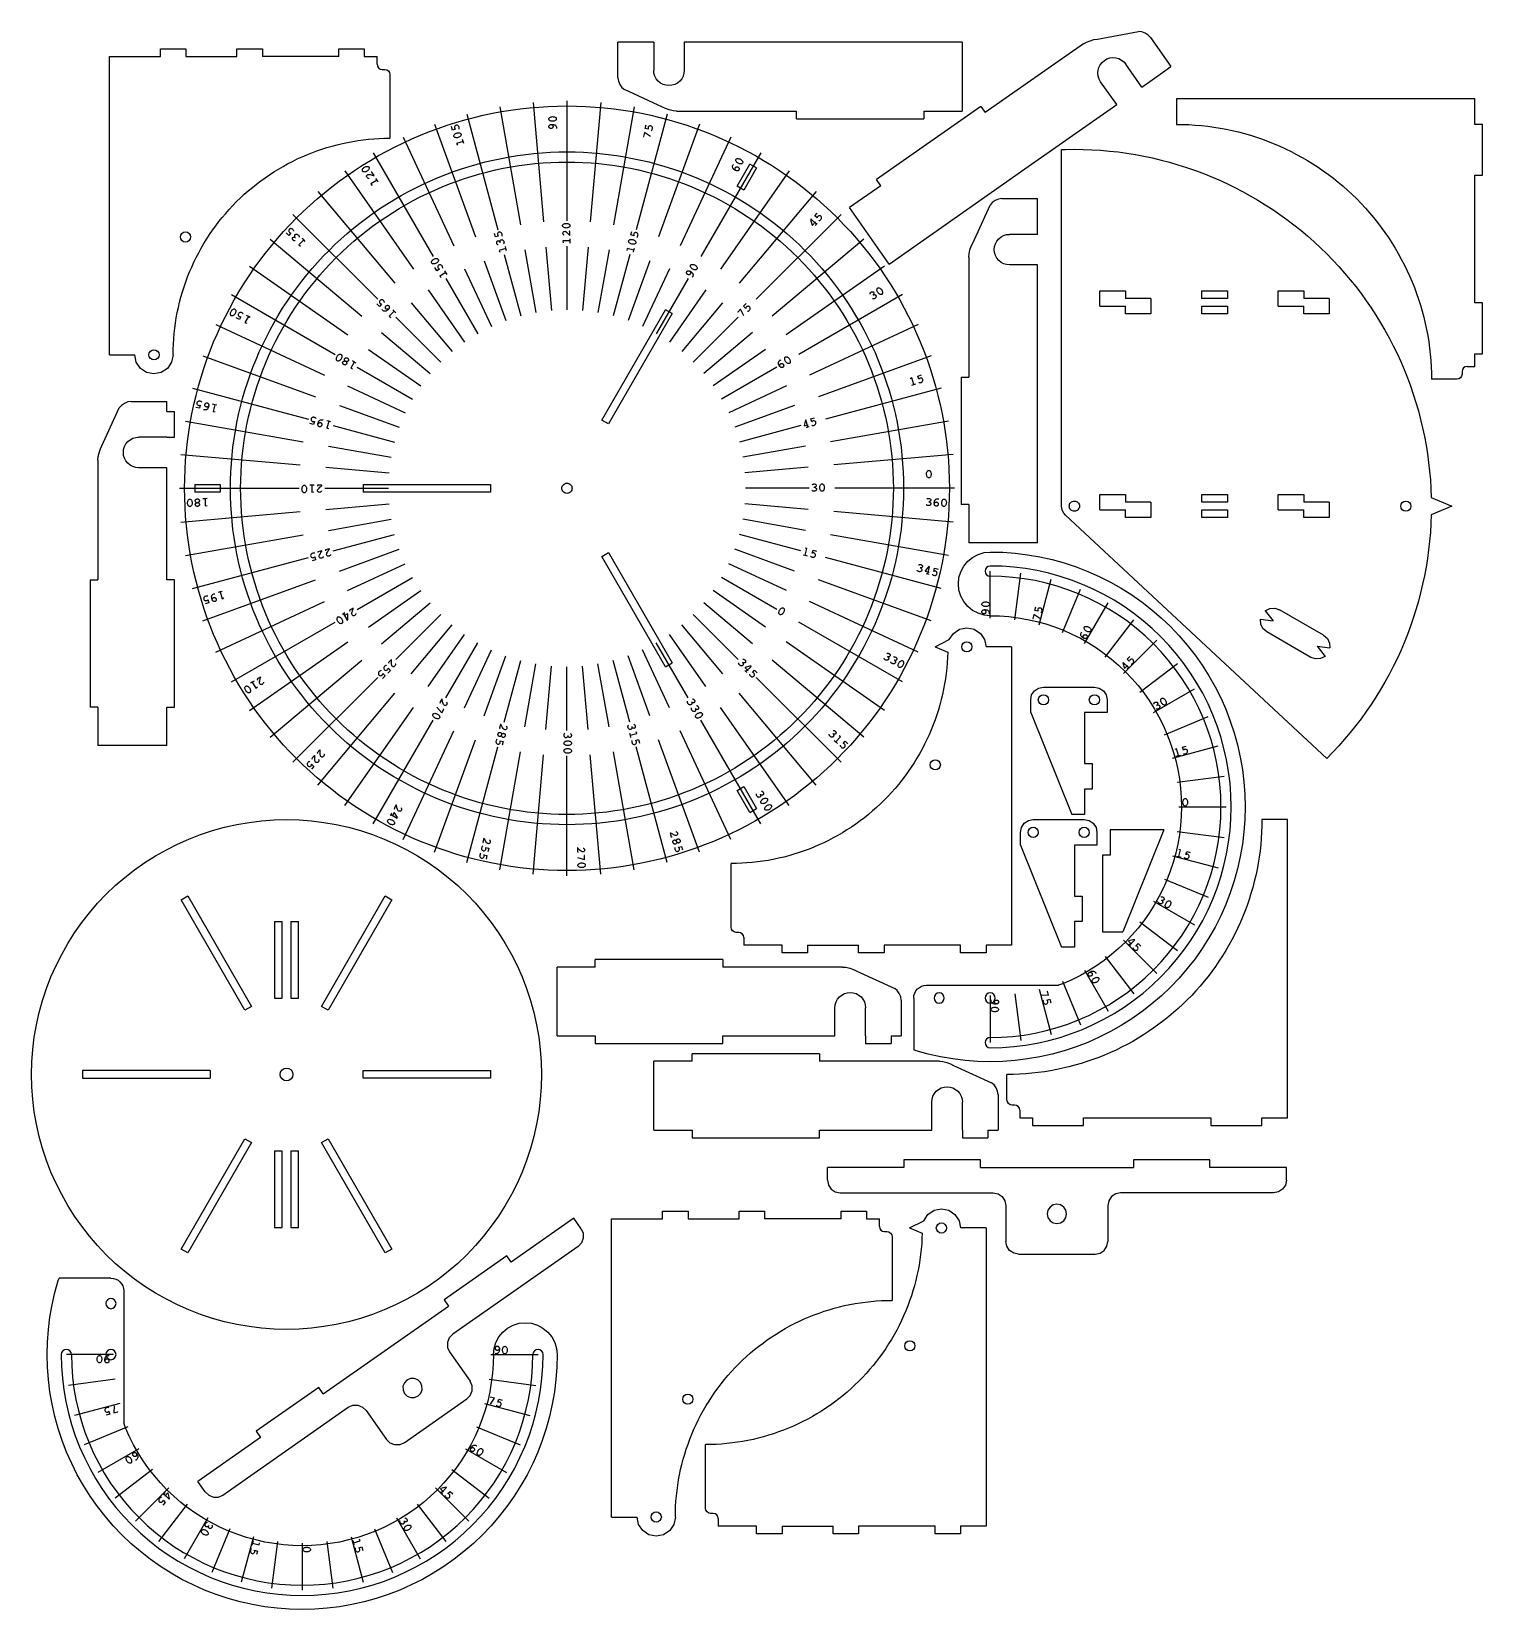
# Model space of a CAD drawing. Header units: metres. Extents: x -210 to 359, y -440 to 179.
import ezdxf

# ---------------------------------------------------------------- set-up
doc = ezdxf.new("R2010")
doc.units = ezdxf.units.M

msp = doc.modelspace()

# ---------------------------------------------------------------- linework, layer by layer
for p, q in [((24, 175), (20, 175)), ((20, 161), (20, 175)), ((34, 175), (24, 175)), ((34, 175), (34, 164)), ((90, 175), (46, 175)), ((46, 175), (46, 164)), ((140, 175), (90, 175)), ((155, 175), (140, 175)), ((155, 175), (155, 148)), ((202.58, 174.36), (164.08, 147.4)), ((202.58, 174.36), (203.75, 175.03)), ((203.75, 175.03), (205.19, 175.62)), ((205.19, 175.62), (206.7, 176.05)), ((206.7, 176.05), (208.03, 176.24)), ((208.03, 176.24), (224.16, 179.2)), ((225.43, 179.08), (224.16, 179.2)), ((226.78, 178.59), (225.43, 179.08)), ((227.99, 177.83), (226.78, 178.59)), ((228.87, 176.9), (227.99, 177.83)), ((228.87, 176.9), (236.9, 165.43)), ((-179.49, 169.36), (-159.49, 169.36)), ((-179.49, 52.36), (-179.49, 169.36)), ((-159.49, 172.36), (-149.49, 172.36)), ((-159.49, 169.36), (-159.49, 172.36)), ((-149.49, 172.36), (-149.49, 169.36)), ((-149.49, 169.36), (-129.49, 169.36)), ((-129.49, 172.36), (-119.49, 172.36)), ((-129.49, 169.36), (-129.49, 172.36)), ((-119.49, 172.36), (-119.49, 169.36)), ((-89.49, 169.36), (-119.49, 169.36)), ((-89.49, 172.36), (-79.49, 172.36)), ((-89.49, 169.36), (-89.49, 172.36)), ((-79.49, 172.36), (-79.49, 169.36)), ((-79.49, 169.36), (-74.49, 169.36)), ((-74.49, 166.36), (-74.49, 169.36)), ((209.88, 167.12), (210.77, 167.89)), ((210.77, 167.89), (211.79, 168.47)), ((211.79, 168.47), (212.91, 168.83)), ((212.91, 168.83), (214.08, 168.97)), ((214.08, 168.97), (215.25, 168.88)), ((215.25, 168.88), (216.39, 168.57)), ((216.39, 168.57), (217.44, 168.03)), ((217.44, 168.03), (218.36, 167.31)), ((218.36, 167.31), (219.13, 166.42)), ((-74.49, 166.36), (-74.34, 165.59)), ((-74.34, 165.59), (-73.9, 164.94)), ((-73.9, 164.94), (-73.25, 164.51)), ((-73.25, 164.51), (-72.49, 164.36)), ((-72.49, 164.36), (-71.49, 164.36)), ((-71.49, 164.36), (-70.72, 164.21)), ((-70.72, 164.21), (-70.07, 163.77)), ((-70.07, 163.77), (-69.64, 163.12)), ((-69.64, 163.12), (-69.49, 162.36)), ((-69.49, 162.36), (-69.49, 137.36)), ((20, 161), (20.19, 159.73)), ((34.12, 162.83), (34, 164)), ((34.46, 161.7), (34.12, 162.83)), ((35.01, 160.67), (34.46, 161.7)), ((45.54, 161.7), (44.99, 160.67)), ((45.88, 162.83), (45.54, 161.7)), ((46, 164), (45.88, 162.83)), ((208.21, 162.84), (208.3, 164.02)), ((208.35, 161.68), (208.21, 162.84)), ((208.3, 164.02), (208.62, 165.15)), ((208.72, 160.56), (208.35, 161.68)), ((208.62, 165.15), (209.15, 166.2)), ((209.15, 166.2), (209.88, 167.12)), ((225.44, 157.4), (219.13, 166.42)), ((225.44, 157.4), (233.63, 163.14)), ((233.63, 163.14), (236.9, 165.43)), ((20.19, 159.73), (20.75, 158.41)), ((20.75, 158.41), (21.57, 157.25)), ((21.57, 157.25), (22.54, 156.41)), ((37.46, 149.59), (22.54, 156.41)), ((35.76, 159.76), (35.01, 160.67)), ((36.67, 159.01), (35.76, 159.76)), ((37.7, 158.46), (36.67, 159.01)), ((38.83, 158.12), (37.7, 158.46)), ((40, 158), (38.83, 158.12)), ((41.17, 158.12), (40, 158)), ((42.3, 158.46), (41.17, 158.12)), ((43.33, 159.01), (42.3, 158.46)), ((44.24, 159.76), (43.33, 159.01)), ((44.99, 160.67), (44.24, 159.76)), ((209.3, 159.53), (208.72, 160.56)), ((215.61, 150.52), (209.3, 159.53)), ((-26.39, 149.69), (-18.23, 103.4)), ((-22.01, 148.38), (-18.36, 148.87)), ((-18.36, 148.87), (-14.7, 149.28)), ((-14.7, 149.28), (-11.03, 149.59)), ((-13.25, 151.42), (-9.15, 104.6)), ((-11.03, 149.59), (-7.36, 149.82)), ((-7.36, 149.82), (-3.68, 149.95)), ((-3.68, 149.95), (0, 150)), ((0, 152), (0, 105)), ((0, 150), (3.68, 149.95)), ((3.68, 149.95), (7.36, 149.82)), ((7.36, 149.82), (11.03, 149.59)), ((13.25, 151.42), (9.15, 104.6)), ((11.03, 149.59), (14.7, 149.28)), ((14.7, 149.28), (18.36, 148.87)), ((26.39, 149.69), (18.23, 103.4)), ((18.36, 148.87), (22.01, 148.38)), ((38.66, 148.98), (37.46, 149.59)), ((40.13, 148.47), (38.66, 148.98)), ((162.36, 149.86), (121.4, 121.18)), ((162.36, 149.86), (164.08, 147.4)), ((179.56, 125.28), (215.61, 150.52)), ((356.05, 152.8), (239.05, 152.77)), ((239.05, 152.77), (239.05, 142.8)), ((356.05, 142.8), (356.05, 152.8)), ((-51.99, 142.83), (-35.91, 98.67)), ((-50.53, 141.23), (-47.05, 142.43)), ((-47.05, 142.43), (-43.54, 143.54)), ((-43.53, 142.44), (-43.7, 142.37)), ((-43.54, 143.54), (-40.01, 144.57)), ((-43.31, 142.49), (-43.53, 142.44)), ((-43.07, 142.45), (-43.31, 142.49)), ((-42.85, 142.37), (-43.07, 142.45)), ((-40.01, 144.57), (-36.45, 145.5)), ((-39.34, 146.82), (-27.18, 101.42)), ((-36.45, 145.5), (-32.87, 146.36)), ((-32.87, 146.36), (-29.26, 147.12)), ((-29.26, 147.12), (-25.64, 147.79)), ((-25.64, 147.79), (-22.01, 148.38)), ((-7.12, 144.87), (-7.1, 145.05)), ((-7.09, 144.69), (-7.12, 144.87)), ((-7.1, 145.05), (-7.02, 145.22)), ((-7, 144.52), (-7.09, 144.69)), ((-7.02, 145.22), (-6.89, 145.38)), ((-6.86, 144.37), (-7, 144.52)), ((-6.96, 142.31), (-6.86, 142.43)), ((-6.89, 145.38), (-6.71, 145.52)), ((-6.68, 144.24), (-6.86, 144.37)), ((-6.86, 142.43), (-6.73, 142.54)), ((-6.73, 142.54), (-6.59, 142.62)), ((-6.71, 145.52), (-6.49, 145.64)), ((-6.45, 144.13), (-6.68, 144.24)), ((-6.59, 142.62), (-6.44, 142.68)), ((-6.49, 145.64), (-6.24, 145.73)), ((-6.19, 144.05), (-6.45, 144.13)), ((-6.44, 142.68), (-6.29, 142.72)), ((-6.29, 142.72), (-6.12, 142.7)), ((-6.24, 145.73), (-5.96, 145.79)), ((-5.91, 144.01), (-6.19, 144.05)), ((-6.12, 142.7), (-6.02, 142.78)), ((-6.12, 142.7), (-5.96, 142.64)), ((-6.02, 142.78), (-5.77, 142.8)), ((-5.96, 145.79), (-5.67, 145.82)), ((-5.96, 142.64), (-5.82, 142.56)), ((-5.63, 144), (-5.91, 144.01)), ((-5.82, 142.56), (-5.69, 142.46)), ((-5.77, 142.8), (-5.53, 142.77)), ((-5.69, 142.46), (-5.58, 142.35)), ((-5.67, 145.82), (-5.39, 145.81)), ((-5.34, 144.02), (-5.63, 144)), ((-5.53, 142.77), (-5.26, 142.73)), ((-5.39, 145.81), (-5.11, 145.76)), ((-5.06, 144.08), (-5.34, 144.02)), ((-5.26, 142.73), (-5, 142.67)), ((-5.11, 145.76), (-4.85, 145.68)), ((-4.81, 144.17), (-5.06, 144.08)), ((-5, 142.67), (-4.77, 142.56)), ((-4.85, 145.68), (-4.62, 145.58)), ((-4.59, 144.29), (-4.81, 144.17)), ((-4.77, 142.56), (-4.56, 142.41)), ((-4.62, 145.58), (-4.44, 145.44)), ((-4.41, 144.43), (-4.59, 144.29)), ((-4.56, 142.41), (-4.38, 142.22)), ((-4.44, 145.44), (-4.3, 145.29)), ((-4.28, 144.59), (-4.41, 144.43)), ((-4.3, 145.29), (-4.21, 145.12)), ((-4.2, 144.77), (-4.28, 144.59)), ((-4.21, 145.12), (-4.18, 144.95)), ((-4.18, 144.95), (-4.2, 144.77)), ((22.01, 148.38), (25.64, 147.79)), ((25.64, 147.79), (29.26, 147.12)), ((39.34, 146.82), (27.18, 101.42)), ((29.26, 147.12), (32.87, 146.36)), ((30.68, 141.21), (31.02, 142.62)), ((32.87, 146.36), (36.45, 145.5)), ((51.99, 142.83), (35.91, 98.67)), ((36.45, 145.5), (40.01, 144.57)), ((40.01, 144.57), (43.54, 143.54)), ((41.66, 148.12), (40.13, 148.47)), ((43, 148), (41.66, 148.12)), ((43, 148), (90, 148)), ((43.54, 143.54), (47.05, 142.43)), ((47.05, 142.43), (50.53, 141.23)), ((90, 145), (90, 148)), ((90, 145), (140, 145)), ((140, 148), (155, 148)), ((140, 148), (140, 145)), ((239.05, 142.8), (241.51, 142.77)), ((241.51, 142.77), (243.96, 142.68)), ((243.96, 142.68), (246.41, 142.53)), ((246.41, 142.53), (248.85, 142.32)), ((359.05, 142.8), (356.05, 142.8)), ((359.05, 122.8), (359.05, 142.8)), ((-84.02, 136.11), (-81.96, 136.44)), ((-81.96, 136.44), (-79.89, 136.72)), ((-79.89, 136.72), (-77.82, 136.95)), ((-77.82, 136.95), (-75.74, 137.13)), ((-75.74, 137.13), (-73.66, 137.26)), ((-73.66, 137.26), (-71.57, 137.33)), ((-71.57, 137.33), (-69.49, 137.36)), ((-64.24, 137.76), (-44.38, 95.16)), ((-64.13, 135.6), (-60.79, 137.13)), ((-60.79, 137.13), (-57.4, 138.58)), ((-57.4, 138.58), (-53.98, 139.95)), ((-53.98, 139.95), (-50.53, 141.23)), ((-44.89, 140.5), (-45.3, 141.9)), ((-43.69, 140.86), (-44.89, 140.5)), ((-44.4, 138.26), (-44.37, 138.45)), ((-44.38, 138.09), (-44.4, 138.26)), ((-44.3, 137.92), (-44.38, 138.09)), ((-44.37, 138.45), (-44.28, 138.64)), ((-44.17, 137.78), (-44.3, 137.92)), ((-44.28, 138.64), (-44.14, 138.83)), ((-43.99, 137.67), (-44.17, 137.78)), ((-44.14, 138.83), (-43.96, 139)), ((-44.09, 141.83), (-44.12, 141.59)), ((-44.12, 141.59), (-44.07, 141.36)), ((-44.01, 142.05), (-44.09, 141.83)), ((-44.07, 141.36), (-43.97, 141.17)), ((-43.87, 142.24), (-44.01, 142.05)), ((-43.78, 137.59), (-43.99, 137.67)), ((-43.97, 141.17), (-43.84, 141.01)), ((-43.96, 139), (-43.74, 139.15)), ((-43.7, 142.37), (-43.87, 142.24)), ((-43.84, 141.01), (-43.69, 140.86)), ((-43.53, 137.55), (-43.78, 137.59)), ((-43.74, 139.15), (-43.49, 139.28)), ((-43.26, 137.54), (-43.53, 137.55)), ((-43.49, 139.28), (-43.22, 139.38)), ((-42.98, 137.57), (-43.26, 137.54)), ((-43.22, 139.38), (-42.94, 139.44)), ((-42.7, 137.63), (-42.98, 137.57)), ((-42.94, 139.44), (-42.66, 139.47)), ((-42.65, 142.23), (-42.85, 142.37)), ((-42.43, 137.73), (-42.7, 137.63)), ((-42.66, 139.47), (-42.39, 139.46)), ((-42.51, 142.06), (-42.65, 142.23)), ((-42.42, 141.89), (-42.51, 142.06)), ((-42.18, 137.86), (-42.43, 137.73)), ((-42.34, 141.65), (-42.42, 141.89)), ((-42.39, 139.46), (-42.14, 139.42)), ((-42.35, 140.91), (-42.33, 141.06)), ((-42.32, 141.46), (-42.34, 141.65)), ((-42.33, 141.06), (-42.31, 141.26)), ((-42.31, 141.26), (-42.32, 141.46)), ((-41.96, 138.01), (-42.18, 137.86)), ((-42.14, 139.42), (-41.93, 139.34)), ((-41.78, 138.19), (-41.96, 138.01)), ((-41.93, 139.34), (-41.75, 139.23)), ((-41.64, 138.37), (-41.78, 138.19)), ((-41.75, 139.23), (-41.63, 139.09)), ((-41.56, 138.56), (-41.64, 138.37)), ((-41.63, 139.09), (-41.55, 138.93)), ((-41.52, 138.75), (-41.56, 138.56)), ((-41.55, 138.93), (-41.52, 138.75)), ((-40.68, 136.05), (-40.93, 136.87)), ((-7.09, 141.89), (-7.07, 142.04)), ((-7.07, 141.74), (-7.09, 141.89)), ((-7.07, 142.04), (-7.03, 142.18)), ((-7.01, 141.61), (-7.07, 141.74)), ((-7.03, 142.18), (-6.96, 142.31)), ((-6.93, 141.48), (-7.01, 141.61)), ((-6.83, 141.37), (-6.93, 141.48)), ((-6.7, 141.28), (-6.83, 141.37)), ((-6.56, 141.21), (-6.7, 141.28)), ((-6.4, 141.17), (-6.56, 141.21)), ((-6.24, 141.16), (-6.4, 141.17)), ((-6.08, 141.18), (-6.24, 141.16)), ((-5.92, 141.23), (-6.08, 141.18)), ((-5.78, 141.3), (-5.92, 141.23)), ((-5.66, 141.4), (-5.78, 141.3)), ((-5.56, 141.51), (-5.66, 141.4)), ((-5.58, 142.35), (-5.5, 142.22)), ((-5.49, 141.65), (-5.56, 141.51)), ((-5.5, 142.22), (-5.45, 142.08)), ((-5.44, 141.79), (-5.49, 141.65)), ((-5.45, 142.08), (-5.43, 141.93)), ((-5.43, 141.93), (-5.44, 141.79)), ((-4.38, 142.22), (-4.25, 142.01)), ((-4.25, 142.01), (-4.17, 141.78)), ((-4.17, 141.78), (-4.12, 141.55)), ((-4.11, 141.34), (-4.13, 141.16)), ((-4.12, 141.55), (-4.11, 141.34)), ((30.35, 139.57), (29.98, 138.04)), ((29.98, 138.04), (30.13, 137.99)), ((32.76, 138.05), (30.35, 139.57)), ((31.9, 140.91), (30.68, 141.21)), ((31.88, 141.76), (31.81, 141.54)), ((31.81, 141.54), (31.81, 141.32)), ((31.81, 141.32), (31.84, 141.12)), ((31.84, 141.12), (31.9, 140.91)), ((32.03, 141.96), (31.88, 141.76)), ((32.21, 142.1), (32.03, 141.96)), ((32.43, 142.2), (32.21, 142.1)), ((32.64, 142.23), (32.43, 142.2)), ((32.83, 142.2), (32.64, 142.23)), ((33.04, 142.14), (32.83, 142.2)), ((33.23, 141.98), (33.04, 142.14)), ((33.07, 140.29), (33.17, 140.41)), ((33.17, 140.41), (33.29, 140.57)), ((33.37, 141.8), (33.23, 141.98)), ((33.29, 140.57), (33.39, 140.75)), ((33.48, 141.58), (33.37, 141.8)), ((33.39, 140.75), (33.45, 140.92)), ((33.45, 140.92), (33.51, 141.17)), ((33.52, 141.37), (33.48, 141.58)), ((33.51, 141.17), (33.52, 141.37)), ((64.24, 137.76), (44.37, 95.16)), ((50.53, 141.23), (53.98, 139.95)), ((53.98, 139.95), (57.4, 138.58)), ((57.4, 138.58), (60.79, 137.13)), ((60.79, 137.13), (64.13, 135.6)), ((248.85, 142.32), (251.29, 142.05)), ((251.29, 142.05), (253.73, 141.72)), ((253.73, 141.72), (256.15, 141.33)), ((256.15, 141.33), (258.56, 140.88)), ((258.56, 140.88), (260.96, 140.37)), ((260.96, 140.37), (263.35, 139.8)), ((263.35, 139.8), (265.72, 139.18)), ((265.72, 139.18), (268.08, 138.5)), ((268.08, 138.5), (270.42, 137.75)), ((270.42, 137.75), (272.74, 136.96)), ((272.74, 136.96), (275.04, 136.1)), ((-105.83, 129.2), (-103.93, 130.07)), ((-103.93, 130.07), (-102.02, 130.89)), ((-102.02, 130.89), (-100.08, 131.66)), ((-100.08, 131.66), (-98.12, 132.39)), ((-98.12, 132.39), (-96.15, 133.07)), ((-96.15, 133.07), (-94.16, 133.7)), ((-94.16, 133.7), (-92.16, 134.28)), ((-92.16, 134.28), (-90.14, 134.81)), ((-90.14, 134.81), (-88.11, 135.29)), ((-88.11, 135.29), (-86.07, 135.72)), ((-86.07, 135.72), (-84.02, 136.11)), ((-77.12, 128.66), (-73.93, 130.51)), ((-76, 131.64), (-52.5, 90.93)), ((-73.93, 130.51), (-70.71, 132.29)), ((-70.71, 132.29), (-67.44, 133.98)), ((-67.44, 133.98), (-64.13, 135.6)), ((-40.68, 136.05), (-43.34, 135.26)), ((-43.34, 135.26), (-43, 134.57)), ((-40.44, 135.22), (-40.68, 136.05)), ((-25.75, 129.46), (-22.57, 130.06)), ((-22.57, 130.06), (-19.37, 130.57)), ((-19.37, 130.57), (-16.16, 131.01)), ((-16.16, 131.01), (-12.94, 131.36)), ((-12.94, 131.36), (-9.71, 131.64)), ((-9.71, 131.64), (-6.48, 131.84)), ((-6.48, 131.84), (-3.24, 131.96)), ((-3.24, 131.96), (0, 132)), ((0, 132), (3.24, 131.96)), ((3.24, 131.96), (6.48, 131.84)), ((6.48, 131.84), (9.71, 131.64)), ((9.71, 131.64), (12.94, 131.36)), ((12.94, 131.36), (16.16, 131.01)), ((16.16, 131.01), (19.37, 130.57)), ((19.37, 130.57), (22.57, 130.06)), ((22.57, 130.06), (25.75, 129.46)), ((76, 131.64), (52.5, 90.93)), ((64.13, 135.6), (67.44, 133.98)), ((67.44, 133.98), (70.71, 132.29)), ((70.71, 132.29), (73.93, 130.51)), ((73.93, 130.51), (77.12, 128.66)), ((194, 132.89), (195.56, 132.96)), ((194, -7), (194, 132.89)), ((195.56, 132.96), (199, 133)), ((199, 133), (202.44, 132.96)), ((202.44, 132.96), (205.87, 132.83)), ((205.87, 132.83), (209.3, 132.62)), ((209.3, 132.62), (212.72, 132.33)), ((212.72, 132.33), (216.14, 131.95)), ((216.14, 131.95), (219.54, 131.48)), ((219.54, 131.48), (222.93, 130.94)), ((222.93, 130.94), (226.31, 130.31)), ((226.31, 130.31), (229.67, 129.6)), ((275.04, 136.1), (277.32, 135.19)), ((277.32, 135.19), (279.58, 134.22)), ((279.58, 134.22), (281.81, 133.2)), ((281.81, 133.2), (284.01, 132.12)), ((284.01, 132.12), (286.19, 130.99)), ((286.19, 130.99), (288.34, 129.81)), ((-116.71, 123.03), (-114.96, 124.17)), ((-114.96, 124.17), (-113.19, 125.27)), ((-113.19, 125.27), (-111.38, 126.32)), ((-111.38, 126.32), (-109.56, 127.32)), ((-109.56, 127.32), (-107.71, 128.28)), ((-107.71, 128.28), (-105.83, 129.2)), ((-87.18, 124.51), (-60.23, 86.01)), ((-86.37, 122.64), (-83.34, 124.72)), ((-83.34, 124.72), (-80.25, 126.73)), ((-80.26, 124.81), (-80.22, 125.01)), ((-80.24, 124.62), (-80.26, 124.81)), ((-80.25, 126.73), (-77.12, 128.66)), ((-80.17, 124.45), (-80.24, 124.62)), ((-80.22, 125.01), (-80.14, 125.23)), ((-80.06, 124.32), (-80.17, 124.45)), ((-80.14, 125.23), (-80.01, 125.44)), ((-79.89, 124.22), (-80.06, 124.32)), ((-80.01, 125.44), (-79.84, 125.65)), ((-79.7, 124.15), (-79.89, 124.22)), ((-79.84, 125.65), (-79.63, 125.83)), ((-79.47, 124.13), (-79.7, 124.15)), ((-79.63, 125.83), (-79.39, 126)), ((-79.22, 124.15), (-79.47, 124.13)), ((-79.39, 126), (-79.14, 126.14)), ((-78.96, 124.21), (-79.22, 124.15)), ((-79.14, 126.14), (-78.87, 126.24)), ((-78.69, 124.31), (-78.96, 124.21)), ((-78.87, 126.24), (-78.61, 126.3)), ((-78.44, 124.45), (-78.69, 124.31)), ((-78.61, 126.3), (-78.36, 126.32)), ((-78.2, 124.61), (-78.44, 124.45)), ((-78.36, 126.32), (-78.13, 126.3)), ((-77.99, 124.8), (-78.2, 124.61)), ((-78.13, 126.3), (-77.94, 126.23)), ((-77.82, 125.01), (-77.99, 124.8)), ((-77.94, 126.23), (-77.77, 126.13)), ((-77.69, 125.22), (-77.82, 125.01)), ((-77.77, 126.13), (-77.66, 126)), ((-77.6, 125.44), (-77.69, 125.22)), ((-77.66, 126), (-77.59, 125.83)), ((-77.57, 125.64), (-77.6, 125.44)), ((-77.59, 125.83), (-77.57, 125.64)), ((-76.49, 124.08), (-76.8, 124.01)), ((-75.67, 122.74), (-76.49, 124.08)), ((-47.51, 123.16), (-44.47, 124.28)), ((-44.47, 124.28), (-41.41, 125.34)), ((-41.41, 125.34), (-38.32, 126.32)), ((-38.32, 126.32), (-35.21, 127.22)), ((-35.21, 127.22), (-32.07, 128.04)), ((-34.14, 123.36), (-31.1, 124.16)), ((-32.07, 128.04), (-28.92, 128.79)), ((-31.1, 124.16), (-28.04, 124.89)), ((-28.92, 128.79), (-25.75, 129.46)), ((-28.04, 124.89), (-24.97, 125.54)), ((-24.97, 125.54), (-21.88, 126.12)), ((-21.88, 126.12), (-18.78, 126.61)), ((-18.78, 126.61), (-15.67, 127.04)), ((-15.67, 127.04), (-12.55, 127.38)), ((-12.55, 127.38), (-9.42, 127.65)), ((-9.42, 127.65), (-6.28, 127.85)), ((-6.28, 127.85), (-3.14, 127.96)), ((-3.14, 127.96), (0, 128)), ((0, 128), (3.14, 127.96)), ((3.14, 127.96), (6.28, 127.85)), ((6.28, 127.85), (9.42, 127.65)), ((9.42, 127.65), (12.55, 127.38)), ((12.55, 127.38), (15.67, 127.04)), ((15.67, 127.04), (18.78, 126.61)), ((18.78, 126.61), (21.88, 126.12)), ((21.88, 126.12), (24.97, 125.54)), ((24.97, 125.54), (28.04, 124.89)), ((25.75, 129.46), (28.92, 128.79)), ((28.04, 124.89), (31.1, 124.16)), ((28.92, 128.79), (32.07, 128.04)), ((31.1, 124.16), (34.14, 123.36)), ((32.07, 128.04), (35.21, 127.22)), ((35.21, 127.22), (38.32, 126.32)), ((38.32, 126.32), (41.41, 125.34)), ((41.41, 125.34), (44.47, 124.28)), ((44.47, 124.28), (47.51, 123.16)), ((87.18, 124.51), (60.23, 86.01)), ((64.94, 126.27), (64.98, 126.51)), ((64.94, 126.02), (64.94, 126.27)), ((65, 125.77), (64.94, 126.02)), ((64.98, 126.51), (65.05, 126.73)), ((65.11, 125.54), (65, 125.77)), ((65.05, 126.73), (65.15, 126.92)), ((65.26, 125.33), (65.11, 125.54)), ((65.15, 126.92), (65.25, 127.07)), ((65.44, 125.14), (65.26, 125.33)), ((65.66, 124.97), (65.44, 125.14)), ((65.86, 124.83), (65.66, 124.97)), ((66.08, 124.72), (65.86, 124.83)), ((65.91, 125.47), (65.94, 125.61)), ((65.92, 125.32), (65.91, 125.47)), ((65.95, 125.17), (65.92, 125.32)), ((65.94, 125.61), (66, 125.75)), ((66.01, 125.02), (65.95, 125.17)), ((66, 125.75), (66.08, 125.87)), ((66.1, 124.87), (66.01, 125.02)), ((66.08, 125.87), (66.19, 125.97)), ((66.2, 124.74), (66.08, 124.72)), ((66.2, 124.74), (66.1, 124.87)), ((66.19, 125.97), (66.32, 126.05)), ((66.2, 128.85), (66.26, 129.02)), ((66.2, 128.66), (66.2, 128.85)), ((66.24, 128.46), (66.2, 128.66)), ((66.34, 124.64), (66.2, 124.74)), ((66.34, 128.25), (66.24, 128.46)), ((66.26, 129.02), (66.37, 129.16)), ((66.32, 126.05), (66.46, 126.1)), ((66.48, 128.04), (66.34, 128.25)), ((66.49, 124.6), (66.34, 124.64)), ((66.37, 129.16), (66.53, 129.27)), ((66.46, 126.1), (66.61, 126.12)), ((66.66, 127.85), (66.48, 128.04)), ((66.66, 124.57), (66.49, 124.6)), ((66.53, 129.27), (66.72, 129.35)), ((66.61, 126.12), (66.77, 126.11)), ((66.88, 127.67), (66.66, 127.85)), ((66.82, 124.58), (66.66, 124.57)), ((66.7, 118.53), (71.7, 127.19)), ((66.72, 129.35), (66.95, 129.38)), ((66.77, 126.11), (66.93, 126.08)), ((66.98, 124.61), (66.82, 124.58)), ((67.13, 127.52), (66.88, 127.67)), ((66.93, 126.08), (67.08, 126.01)), ((66.95, 129.38), (67.2, 129.37)), ((67.13, 124.66), (66.98, 124.61)), ((67.08, 126.01), (67.21, 125.92)), ((67.39, 127.4), (67.13, 127.52)), ((67.26, 124.74), (67.13, 124.66)), ((67.2, 129.37), (67.46, 129.33)), ((67.21, 125.92), (67.33, 125.81)), ((67.37, 124.84), (67.26, 124.74)), ((67.33, 125.81), (67.42, 125.68)), ((67.45, 124.96), (67.37, 124.84)), ((67.66, 127.31), (67.39, 127.4)), ((67.42, 125.68), (67.49, 125.54)), ((67.51, 125.1), (67.45, 124.96)), ((67.46, 129.33), (67.73, 129.24)), ((67.49, 125.54), (67.53, 125.39)), ((67.53, 125.24), (67.51, 125.1)), ((67.53, 125.39), (67.53, 125.24)), ((67.92, 127.26), (67.66, 127.31)), ((67.73, 129.24), (67.99, 129.12)), ((68.17, 127.25), (67.92, 127.26)), ((67.99, 129.12), (68.24, 128.96)), ((68.4, 127.29), (68.17, 127.25)), ((68.24, 128.96), (68.46, 128.79)), ((68.59, 127.36), (68.4, 127.29)), ((68.46, 128.79), (68.64, 128.59)), ((68.75, 127.47), (68.59, 127.36)), ((68.64, 128.59), (68.78, 128.39)), ((68.86, 127.61), (68.75, 127.47)), ((68.78, 128.39), (68.88, 128.18)), ((68.92, 127.78), (68.86, 127.61)), ((68.88, 128.18), (68.92, 127.97)), ((68.92, 127.97), (68.92, 127.78)), ((74.3, 125.69), (69.3, 117.03)), ((74.3, 125.69), (71.7, 127.19)), ((77.12, 128.66), (80.25, 126.73)), ((80.25, 126.73), (83.34, 124.72)), ((83.34, 124.72), (86.37, 122.64)), ((138.61, 96.61), (179.56, 125.28)), ((229.67, 129.6), (233.02, 128.8)), ((233.02, 128.8), (236.34, 127.93)), ((236.34, 127.93), (239.64, 126.97)), ((239.64, 126.97), (242.92, 125.93)), ((242.92, 125.93), (246.16, 124.82)), ((246.16, 124.82), (249.39, 123.62)), ((288.34, 129.81), (290.46, 128.57)), ((290.46, 128.57), (292.55, 127.29)), ((292.55, 127.29), (294.61, 125.95)), ((294.61, 125.95), (296.63, 124.56)), ((296.63, 124.56), (298.62, 123.12)), ((-125.01, 116.72), (-123.41, 118.06)), ((-123.41, 118.06), (-121.78, 119.37)), ((-121.78, 119.37), (-120.12, 120.63)), ((-120.12, 120.63), (-118.43, 121.85)), ((-118.43, 121.85), (-116.71, 123.03)), ((-95.16, 115.95), (-92.28, 118.25)), ((-92.28, 118.25), (-89.35, 120.48)), ((-89.35, 120.48), (-86.37, 122.64)), ((-78.62, 122.38), (-78.6, 122.57)), ((-78.54, 122.14), (-78.62, 122.38)), ((-78.6, 122.57), (-78.54, 122.73)), ((-78.54, 122.73), (-78.43, 122.89)), ((-78.43, 121.95), (-78.54, 122.14)), ((-78.43, 122.89), (-78.23, 123.04)), ((-78.29, 121.81), (-78.43, 121.95)), ((-78.08, 121.68), (-78.29, 121.81)), ((-78.23, 123.04), (-78.05, 123.12)), ((-77.9, 121.61), (-78.08, 121.68)), ((-78.05, 123.12), (-77.85, 123.14)), ((-77.72, 121.58), (-77.9, 121.61)), ((-77.85, 123.14), (-77.53, 123.13)), ((-77.62, 121.64), (-77.72, 121.58)), ((-77.53, 123.13), (-77.14, 123.06)), ((-77.14, 123.06), (-76.76, 122.97)), ((-74.51, 120.88), (-76.87, 119.43)), ((-76.87, 119.43), (-76.36, 118.85)), ((-76.76, 122.97), (-76.47, 122.89)), ((-76.47, 122.89), (-76, 122.73)), ((-76, 122.73), (-75.77, 122.67)), ((-75.77, 122.67), (-75.67, 122.74)), ((-74.51, 120.88), (-74.96, 121.61)), ((-74.06, 120.15), (-74.51, 120.88)), ((-62.22, 116.41), (-59.35, 117.91)), ((-59.35, 117.91), (-56.44, 119.33)), ((-56.44, 119.33), (-53.49, 120.68)), ((-53.49, 120.68), (-50.51, 121.95)), ((-51.87, 117.02), (-48.98, 118.26)), ((-50.51, 121.95), (-47.51, 123.16)), ((-48.98, 118.26), (-46.07, 119.42)), ((-46.07, 119.42), (-43.12, 120.52)), ((-43.12, 120.52), (-40.15, 121.54)), ((-40.15, 121.54), (-37.16, 122.49)), ((-37.16, 122.49), (-34.14, 123.36)), ((34.14, 123.36), (37.16, 122.49)), ((37.16, 122.49), (40.15, 121.54)), ((40.15, 121.54), (43.12, 120.52)), ((43.12, 120.52), (46.07, 119.42)), ((46.07, 119.42), (48.98, 118.26)), ((47.51, 123.16), (50.51, 121.95)), ((48.98, 118.26), (51.87, 117.02)), ((50.51, 121.95), (53.49, 120.68)), ((53.49, 120.68), (56.44, 119.33)), ((56.44, 119.33), (59.35, 117.91)), ((59.35, 117.91), (62.22, 116.41)), ((69.3, 117.03), (66.7, 118.53)), ((86.37, 122.64), (89.35, 120.48)), ((89.35, 120.48), (92.28, 118.25)), ((92.28, 118.25), (95.16, 115.95)), ((123.12, 118.72), (110.83, 110.12)), ((123.12, 118.72), (121.4, 121.18)), ((249.39, 123.62), (252.58, 122.34)), ((252.58, 122.34), (255.73, 120.99)), ((255.73, 120.99), (258.86, 119.56)), ((258.86, 119.56), (261.95, 118.05)), ((261.95, 118.05), (265, 116.47)), ((298.62, 123.12), (300.58, 121.64)), ((300.58, 121.64), (302.49, 120.1)), ((302.49, 120.1), (304.37, 118.52)), ((304.37, 118.52), (306.21, 116.9)), ((356.05, 72.8), (356.05, 122.8)), ((356.05, 122.8), (359.05, 122.8)), ((-131.05, 110.97), (-129.59, 112.46)), ((-129.59, 112.46), (-128.1, 113.92)), ((-128.1, 113.92), (-126.57, 115.34)), ((-126.57, 115.34), (-125.01, 116.72)), ((-100.73, 111.14), (-97.98, 113.58)), ((-97.98, 113.58), (-95.16, 115.95)), ((-97.7, 116.44), (-67.49, 80.43)), ((-73.34, 109.75), (-70.62, 111.52)), ((-70.62, 111.52), (-67.86, 113.22)), ((-67.86, 113.22), (-65.06, 114.85)), ((-65.06, 114.85), (-62.22, 116.41)), ((-63.09, 111.37), (-60.34, 112.89)), ((-60.34, 112.89), (-57.55, 114.33)), ((-57.55, 114.33), (-54.73, 115.71)), ((-54.73, 115.71), (-51.87, 117.02)), ((51.87, 117.02), (54.73, 115.71)), ((54.73, 115.71), (57.55, 114.33)), ((57.55, 114.33), (60.34, 112.89)), ((60.34, 112.89), (63.09, 111.37)), ((62.22, 116.41), (65.06, 114.85)), ((65.06, 114.85), (67.86, 113.22)), ((97.7, 116.44), (67.49, 80.43)), ((67.86, 113.22), (70.62, 111.52)), ((70.62, 111.52), (73.34, 109.75)), ((95.16, 115.95), (97.98, 113.58)), ((97.98, 113.58), (100.73, 111.14)), ((166.81, 112.07), (165.97, 111.1)), ((167.98, 112.9), (166.81, 112.07)), ((169.29, 113.45), (167.98, 112.9)), ((170.56, 113.64), (169.29, 113.45)), ((170.56, 113.64), (184.56, 113.64)), ((184.56, 109.64), (184.56, 113.64)), ((265, 116.47), (268.01, 114.81)), ((268.01, 114.81), (270.97, 113.08)), ((270.97, 113.08), (273.9, 111.28)), ((306.21, 116.9), (308.01, 115.23)), ((308.01, 115.23), (309.76, 113.51)), ((309.76, 113.51), (311.48, 111.76)), ((311.48, 111.76), (313.15, 109.96)), ((-136.5, 104.65), (-135.19, 106.28)), ((-135.19, 106.28), (-133.85, 107.88)), ((-133.85, 107.88), (-132.47, 109.44)), ((-132.47, 109.44), (-131.05, 110.97)), ((-108.64, 103.43), (-106.07, 106.07)), ((-107.48, 107.48), (-74.25, 74.25)), ((-106.07, 106.07), (-103.43, 108.64)), ((-103.43, 108.64), (-100.73, 111.14)), ((-81.21, 104.06), (-78.63, 106.02)), ((-78.63, 106.02), (-76.01, 107.92)), ((-76.01, 107.92), (-73.34, 109.75)), ((-73.7, 104.65), (-71.11, 106.43)), ((-71.11, 106.43), (-68.48, 108.14)), ((-68.48, 108.14), (-65.81, 109.79)), ((-65.81, 109.79), (-63.09, 111.37)), ((63.09, 111.37), (65.81, 109.79)), ((65.81, 109.79), (68.48, 108.14)), ((68.48, 108.14), (71.11, 106.43)), ((71.11, 106.43), (73.7, 104.65)), ((73.34, 109.75), (76.01, 107.92)), ((107.48, 107.48), (74.25, 74.25)), ((76.01, 107.92), (78.63, 106.02)), ((78.63, 106.02), (81.21, 104.06)), ((95.71, 105.57), (95.55, 105.4)), ((95.55, 105.4), (96.21, 103.29)), ((97.8, 103.59), (95.71, 105.57)), ((97.17, 106.95), (98.17, 108.01)), ((98.08, 106.09), (97.17, 106.95)), ((98.14, 106.3), (98.08, 106.09)), ((98.21, 106.48), (98.14, 106.3)), ((98.32, 106.67), (98.21, 106.48)), ((98.49, 106.83), (98.32, 106.67)), ((98.72, 106.92), (98.49, 106.83)), ((98.95, 106.96), (98.72, 106.92)), ((99.18, 106.94), (98.95, 106.96)), ((99.38, 106.86), (99.18, 106.94)), ((99.29, 105.2), (99.43, 105.32)), ((99.53, 106.74), (99.38, 106.86)), ((99.43, 105.32), (99.61, 105.5)), ((99.68, 106.58), (99.53, 106.74)), ((99.61, 105.5), (99.71, 105.67)), ((99.77, 106.35), (99.68, 106.58)), ((99.71, 105.67), (99.78, 105.87)), ((99.81, 106.12), (99.77, 106.35)), ((99.78, 105.87), (99.81, 106.12)), ((100.73, 111.14), (103.43, 108.64)), ((103.43, 108.64), (106.07, 106.07)), ((106.07, 106.07), (108.64, 103.43)), ((126.32, 88), (110.83, 110.12)), ((159.15, 96.18), (165.97, 111.1)), ((184.56, 99.64), (184.56, 109.64)), ((273.9, 111.28), (276.78, 109.41)), ((276.78, 109.41), (279.61, 107.46)), ((279.61, 107.46), (282.4, 105.45)), ((282.4, 105.45), (285.13, 103.37)), ((313.15, 109.96), (314.77, 108.12)), ((314.77, 108.12), (316.35, 106.24)), ((316.35, 106.24), (317.89, 104.32)), ((-151.6, 98.61), (-151.44, 99.37)), ((-151.44, 99.37), (-151.01, 100.02)), ((-151.01, 100.02), (-150.36, 100.46)), ((-150.36, 100.46), (-149.6, 100.61)), ((-149.6, 100.61), (-148.83, 100.46)), ((-148.83, 100.46), (-148.18, 100.02)), ((-148.18, 100.02), (-147.75, 99.37)), ((-147.75, 99.37), (-147.6, 98.61)), ((-141.3, 97.83), (-140.16, 99.58)), ((-140.16, 99.58), (-138.98, 101.3)), ((-138.98, 101.3), (-137.76, 102.99)), ((-137.76, 102.99), (-136.5, 104.65)), ((-113.58, 97.98), (-111.14, 100.73)), ((-111.14, 100.73), (-108.64, 103.43)), ((-109.13, 99.24), (-110.18, 100.24)), ((-109.11, 101.25), (-109.14, 101.01)), ((-109.14, 101.01), (-109.1, 100.78)), ((-108.26, 100.15), (-109.13, 99.24)), ((-109.03, 101.45), (-109.11, 101.25)), ((-109.1, 100.78), (-109.01, 100.56)), ((-108.92, 101.59), (-109.03, 101.45)), ((-109.01, 100.56), (-108.85, 100.38)), ((-108.75, 101.74), (-108.92, 101.59)), ((-108.85, 100.38), (-108.66, 100.27)), ((-108.53, 101.83), (-108.75, 101.74)), ((-108.66, 100.27), (-108.47, 100.2)), ((-108.3, 101.87), (-108.53, 101.83)), ((-108.47, 100.2), (-108.26, 100.15)), ((-108.05, 101.85), (-108.3, 101.87)), ((-107.84, 101.78), (-108.05, 101.85)), ((-107.68, 101.67), (-107.84, 101.78)), ((-107.49, 101.5), (-107.68, 101.67)), ((-107.38, 101.35), (-107.49, 101.5)), ((-107.27, 101.18), (-107.38, 101.35)), ((-107.19, 101), (-107.27, 101.18)), ((-107.13, 100.85), (-107.19, 101)), ((-106.8, 99.19), (-106.76, 99.32)), ((-106.8, 99.03), (-106.8, 99.19)), ((-106.76, 99.32), (-106.69, 99.45)), ((-106.69, 99.45), (-106.59, 99.55)), ((-106.59, 99.55), (-106.48, 99.64)), ((-106.48, 99.64), (-106.34, 99.7)), ((-106.34, 99.7), (-106.19, 99.72)), ((-106.19, 99.72), (-106.02, 99.72)), ((-106.02, 99.72), (-105.85, 99.68)), ((-105.85, 99.68), (-105.67, 99.61)), ((-105.67, 99.61), (-105.51, 99.51)), ((-105.51, 99.51), (-105.36, 99.39)), ((-105.36, 99.39), (-105.23, 99.24)), ((-105.23, 99.24), (-105.12, 99.08)), ((-105.12, 99.08), (-105.04, 98.92)), ((-88.65, 97.81), (-86.22, 99.95)), ((-86.22, 99.95), (-83.74, 102.04)), ((-83.74, 102.04), (-81.21, 104.06)), ((-81.2, 98.95), (-78.75, 100.91)), ((-78.75, 100.91), (-76.25, 102.81)), ((-76.25, 102.81), (-73.7, 104.65)), ((-28.04, 98.6), (-28.42, 100)), ((-27.21, 99.9), (-27.25, 99.66)), ((-27.25, 99.66), (-27.2, 99.43)), ((-27.12, 100.12), (-27.21, 99.9)), ((-27.2, 99.43), (-27.1, 99.24)), ((-26.98, 100.31), (-27.12, 100.12)), ((-27.1, 99.24), (-26.98, 99.08)), ((-26.8, 100.44), (-26.98, 100.31)), ((-26.98, 99.08), (-26.83, 98.92)), ((-26.63, 100.5), (-26.8, 100.44)), ((-26.41, 100.54), (-26.63, 100.5)), ((-26.17, 100.5), (-26.41, 100.54)), ((-25.95, 100.41), (-26.17, 100.5)), ((-25.75, 100.26), (-25.95, 100.41)), ((-25.62, 100.09), (-25.75, 100.26)), ((-25.53, 99.92), (-25.62, 100.09)), ((-25.47, 99.67), (-25.53, 99.92)), ((-25.5, 98.93), (-25.46, 99.09)), ((-25.44, 99.49), (-25.47, 99.67)), ((-25.46, 99.09), (-25.44, 99.28)), ((-25.44, 99.28), (-25.44, 99.49)), ((-1.76, 103.03), (-1.73, 103.21)), ((-1.73, 102.86), (-1.76, 103.03)), ((-1.73, 103.21), (-1.65, 103.38)), ((-1.65, 102.68), (-1.73, 102.86)), ((-1.65, 103.38), (-1.51, 103.54)), ((-1.51, 102.53), (-1.65, 102.68)), ((-1.59, 99.99), (-1.58, 100.21)), ((-1.54, 99.79), (-1.59, 99.99)), ((-1.58, 100.21), (-1.52, 100.45)), ((-1.43, 99.57), (-1.54, 99.79)), ((-1.52, 100.45), (-1.41, 100.6)), ((-1.51, 103.54), (-1.33, 103.68)), ((-1.33, 102.39), (-1.51, 102.53)), ((-1.31, 99.42), (-1.43, 99.57)), ((-1.41, 100.6), (-1.27, 100.71)), ((-1.33, 103.68), (-1.11, 103.79)), ((-1.11, 102.28), (-1.33, 102.39)), ((-1.17, 99.31), (-1.31, 99.42)), ((-1.27, 100.71), (-1.09, 100.79)), ((-1.06, 99.31), (-1.17, 99.31)), ((-1.11, 103.79), (-0.85, 103.87)), ((-0.85, 102.19), (-1.11, 102.28)), ((-1.09, 100.79), (-0.85, 100.82)), ((-0.85, 103.87), (-0.57, 103.93)), ((-0.57, 102.14), (-0.85, 102.19)), ((-0.85, 100.82), (-0.65, 100.79)), ((-0.65, 100.79), (-0.47, 100.7)), ((-0.57, 103.93), (-0.29, 103.94)), ((-0.29, 102.12), (-0.57, 102.14)), ((-0.47, 100.7), (-0.2, 100.52)), ((-0.29, 103.94), (0, 103.93)), ((0, 102.14), (-0.29, 102.12)), ((-0.2, 100.52), (0.1, 100.25)), ((0, 103.93), (0.28, 103.87)), ((0.28, 102.19), (0, 102.14)), ((0.1, 100.25), (0.38, 99.98)), ((0.28, 103.87), (0.53, 103.79)), ((0.53, 102.28), (0.28, 102.19)), ((0.38, 99.98), (0.58, 99.76)), ((0.53, 103.79), (0.76, 103.68)), ((0.76, 102.39), (0.53, 102.28)), ((0.58, 99.76), (0.89, 99.39)), ((0.76, 103.68), (0.94, 103.54)), ((0.94, 102.53), (0.76, 102.39)), ((1.18, 100.79), (0.88, 100.89)), ((0.89, 99.39), (1.06, 99.21)), ((0.94, 103.54), (1.08, 103.38)), ((1.08, 102.68), (0.94, 102.53)), ((1.06, 99.21), (1.18, 99.21)), ((1.08, 103.38), (1.16, 103.21)), ((1.16, 102.86), (1.08, 102.68)), ((1.16, 103.21), (1.19, 103.03)), ((1.19, 103.03), (1.16, 102.86)), ((1.18, 99.21), (1.18, 100.79)), ((25.02, 99.41), (25.39, 100.81)), ((26.23, 99.08), (25.02, 99.41)), ((26.16, 99.71), (26.15, 99.49)), ((26.15, 99.49), (26.17, 99.3)), ((26.24, 99.93), (26.16, 99.71)), ((26.17, 99.3), (26.23, 99.08)), ((26.39, 100.12), (26.24, 99.93)), ((26.57, 100.26), (26.39, 100.12)), ((26.79, 100.36), (26.57, 100.26)), ((27.01, 100.38), (26.79, 100.36)), ((27.19, 100.35), (27.01, 100.38)), ((27.4, 100.28), (27.19, 100.35)), ((27.58, 100.12), (27.4, 100.28)), ((27.73, 99.93), (27.58, 100.12)), ((27.83, 99.7), (27.73, 99.93)), ((27.78, 99.05), (27.85, 99.3)), ((27.86, 99.49), (27.83, 99.7)), ((27.85, 99.3), (27.86, 99.49)), ((73.7, 104.65), (76.25, 102.81)), ((76.25, 102.81), (78.75, 100.91)), ((78.75, 100.91), (81.2, 98.95)), ((81.21, 104.06), (83.74, 102.04)), ((83.74, 102.04), (86.22, 99.95)), ((86.22, 99.95), (88.65, 97.81)), ((96.21, 103.29), (96.3, 103.2)), ((96.3, 103.2), (97.42, 104.49)), ((97.37, 103.14), (97.8, 103.59)), ((97.8, 103.59), (98.16, 103.97)), ((98.79, 104.96), (98.93, 105.01)), ((98.93, 105.01), (99.12, 105.09)), ((99.12, 105.09), (99.29, 105.2)), ((108.64, 103.43), (111.14, 100.73)), ((111.14, 100.73), (113.58, 97.98)), ((170.23, 98.63), (171.27, 99.18)), ((171.27, 99.18), (172.39, 99.53)), ((172.39, 99.53), (173.56, 99.64)), ((184.56, 99.64), (173.56, 99.64)), ((285.13, 103.37), (287.82, 101.22)), ((287.82, 101.22), (290.44, 99.01)), ((317.89, 104.32), (319.37, 102.37)), ((319.37, 102.37), (320.81, 100.38)), ((320.81, 100.38), (322.2, 98.36)), ((-151.44, 97.84), (-151.6, 98.61)), ((-151.01, 97.19), (-151.44, 97.84)), ((-150.36, 96.76), (-151.01, 97.19)), ((-149.6, 96.61), (-150.36, 96.76)), ((-148.83, 96.76), (-149.6, 96.61)), ((-148.18, 97.19), (-148.83, 96.76)), ((-147.75, 97.84), (-148.18, 97.19)), ((-147.6, 98.61), (-147.75, 97.84)), ((-144.45, 92.43), (-143.45, 94.25)), ((-143.45, 94.25), (-142.4, 96.06)), ((-142.4, 96.06), (-141.3, 97.83)), ((-118.25, 92.28), (-115.95, 95.16)), ((-116.44, 97.7), (-80.43, 67.49)), ((-115.95, 95.16), (-113.58, 97.98)), ((-107.7, 98.06), (-107.68, 98.2)), ((-107.69, 97.92), (-107.7, 98.06)), ((-107.66, 97.78), (-107.69, 97.92)), ((-107.68, 98.2), (-107.64, 98.31)), ((-107.59, 97.64), (-107.66, 97.78)), ((-107.64, 98.31), (-107.56, 98.41)), ((-107.51, 97.51), (-107.59, 97.64)), ((-107.56, 98.41), (-107.47, 98.49)), ((-107.4, 97.39), (-107.51, 97.51)), ((-107.47, 98.49), (-107.35, 98.55)), ((-107.27, 97.28), (-107.4, 97.39)), ((-107.35, 98.55), (-107.22, 98.58)), ((-107.13, 97.2), (-107.27, 97.28)), ((-107.22, 98.58), (-107.09, 98.59)), ((-106.99, 97.15), (-107.13, 97.2)), ((-107.09, 98.59), (-106.94, 98.58)), ((-106.84, 97.12), (-106.99, 97.15)), ((-106.94, 98.58), (-106.79, 98.53)), ((-106.7, 97.12), (-106.84, 97.12)), ((-106.76, 98.83), (-106.8, 99.03)), ((-106.79, 98.53), (-106.63, 98.45)), ((-106.68, 98.61), (-106.76, 98.83)), ((-106.57, 97.14), (-106.7, 97.12)), ((-106.63, 98.45), (-106.68, 98.61)), ((-106.63, 98.45), (-106.49, 98.34)), ((-103.25, 97.48), (-105.17, 95.46)), ((-105.17, 95.46), (-104.52, 95.04)), ((-105.04, 98.92), (-104.99, 98.75)), ((-104.99, 98.75), (-104.98, 98.58)), ((-103.25, 97.48), (-103.88, 98.07)), ((-102.63, 96.89), (-103.25, 97.48)), ((-95.6, 91.02), (-93.34, 93.34)), ((-93.34, 93.34), (-91.02, 95.6)), ((-91.02, 95.6), (-88.65, 97.81)), ((-88.26, 92.7), (-85.96, 94.84)), ((-85.96, 94.84), (-83.61, 96.92)), ((-83.61, 96.92), (-81.2, 98.95)), ((-26.83, 98.92), (-28.04, 98.6)), ((-27.57, 96.43), (-27.55, 96.59)), ((-27.56, 96.28), (-27.57, 96.43)), ((-27.53, 96.12), (-27.56, 96.28)), ((-27.55, 96.59), (-27.5, 96.73)), ((-27.48, 95.96), (-27.53, 96.12)), ((-27.5, 96.73), (-27.44, 96.85)), ((-27.4, 95.82), (-27.48, 95.96)), ((-27.44, 96.85), (-27.35, 96.96)), ((-27.31, 95.7), (-27.4, 95.82)), ((-27.35, 96.96), (-27.25, 97.03)), ((-27.2, 95.6), (-27.31, 95.7)), ((-27.25, 97.03), (-27.14, 97.08)), ((-27.08, 95.52), (-27.2, 95.6)), ((-27.14, 97.08), (-27.01, 97.1)), ((-26.96, 95.48), (-27.08, 95.52)), ((-27.01, 97.1), (-26.88, 97.08)), ((-26.88, 97.08), (-26.76, 97.04)), ((-26.76, 97.04), (-26.65, 96.98)), ((-26.65, 96.98), (-26.52, 96.89)), ((-23.95, 94.03), (-26.64, 93.31)), ((-26.64, 93.31), (-26.31, 92.61)), ((-26.52, 96.89), (-26.41, 96.78)), ((-26.41, 96.78), (-26.27, 96.56)), ((-26.28, 96.79), (-26.23, 97.01)), ((-26.27, 96.56), (-26.28, 96.79)), ((-26.23, 96.36), (-26.27, 96.56)), ((-26.23, 97.01), (-26.16, 97.2)), ((-26.16, 97.2), (-26.08, 97.34)), ((-26.08, 97.34), (-25.98, 97.44)), ((-25.98, 97.44), (-25.85, 97.51)), ((-25.85, 97.51), (-25.72, 97.54)), ((-25.72, 97.54), (-25.57, 97.55)), ((-25.57, 97.55), (-25.42, 97.53)), ((-25.42, 97.53), (-25.28, 97.48)), ((-25.28, 97.48), (-25.14, 97.39)), ((-25.14, 97.39), (-25.01, 97.26)), ((-25.01, 97.26), (-24.9, 97.11)), ((-24.9, 97.11), (-24.81, 96.94)), ((-24.77, 96.02), (-24.85, 95.87)), ((-24.81, 96.94), (-24.75, 96.76)), ((-24.72, 96.19), (-24.77, 96.02)), ((-24.75, 96.76), (-24.71, 96.57)), ((-24.7, 96.37), (-24.72, 96.19)), ((-24.71, 96.57), (-24.7, 96.37)), ((-23.95, 94.03), (-24.18, 94.86)), ((-23.73, 93.2), (-23.95, 94.03)), ((-16.5, 93.56), (-12.16, 68.94)), ((-8.28, 94.64), (-6.1, 69.73)), ((1.2, 97.03), (-1.58, 97.03)), ((-1.58, 97.03), (-1.44, 96.27)), ((0, 95), (0, 70)), ((1.2, 97.03), (1.2, 97.88)), ((1.2, 96.17), (1.2, 97.03)), ((8.28, 94.64), (6.1, 69.73)), ((16.5, 93.56), (12.16, 68.94)), ((23.59, 94.13), (23.52, 93.36)), ((26.27, 93.41), (23.59, 94.13)), ((24.17, 96.9), (24.19, 97.08)), ((24.21, 96.71), (24.17, 96.9)), ((24.19, 97.08), (24.26, 97.24)), ((24.3, 96.53), (24.21, 96.71)), ((24.26, 97.24), (24.39, 97.39)), ((24.44, 96.35), (24.3, 96.53)), ((24.39, 97.39), (24.56, 97.5)), ((24.63, 96.18), (24.44, 96.35)), ((24.56, 97.5), (24.77, 97.59)), ((24.85, 96.03), (24.63, 96.18)), ((24.77, 97.59), (25.02, 97.64)), ((25.1, 95.91), (24.85, 96.03)), ((25.02, 97.64), (25.29, 97.66)), ((25.38, 95.82), (25.1, 95.91)), ((25.29, 97.66), (25.57, 97.63)), ((25.66, 95.76), (25.38, 95.82)), ((25.57, 97.63), (25.85, 97.58)), ((25.94, 95.74), (25.66, 95.76)), ((25.85, 97.58), (26.12, 97.49)), ((26.21, 95.76), (25.94, 95.74)), ((26.05, 92.58), (26.27, 93.41)), ((26.12, 97.49), (26.38, 97.36)), ((26.46, 95.81), (26.21, 95.76)), ((26.27, 93.41), (26.49, 94.24)), ((26.38, 97.36), (26.6, 97.22)), ((26.67, 95.89), (26.46, 95.81)), ((26.6, 97.22), (26.79, 97.05)), ((26.84, 96.01), (26.67, 95.89)), ((26.79, 97.05), (26.93, 96.87)), ((26.97, 96.15), (26.84, 96.01)), ((26.93, 96.87), (27.02, 96.68)), ((27.04, 96.32), (26.97, 96.15)), ((27.02, 96.68), (27.06, 96.5)), ((27.06, 96.5), (27.04, 96.32)), ((27.39, 98.43), (27.49, 98.54)), ((27.49, 98.54), (27.61, 98.7)), ((27.61, 98.7), (27.71, 98.88)), ((27.71, 98.88), (27.78, 99.05)), ((116.44, 97.7), (80.43, 67.49)), ((81.2, 98.95), (83.61, 96.92)), ((83.61, 96.92), (85.96, 94.84)), ((85.96, 94.84), (88.26, 92.7)), ((88.65, 97.81), (91.02, 95.6)), ((91.02, 95.6), (93.34, 93.34)), ((93.34, 93.34), (95.6, 91.02)), ((113.58, 97.98), (115.95, 95.16)), ((115.95, 95.16), (118.25, 92.28)), ((126.32, 88), (138.61, 96.61)), ((157.68, 91.98), (158.03, 93.51)), ((158.03, 93.51), (158.54, 94.98)), ((158.54, 94.98), (159.15, 96.18)), ((167.56, 93.64), (167.68, 94.81)), ((167.68, 92.47), (167.56, 93.64)), ((167.68, 94.81), (168.02, 95.94)), ((168.02, 95.94), (168.57, 96.97)), ((168.57, 96.97), (169.32, 97.88)), ((169.32, 97.88), (170.23, 98.63)), ((290.44, 99.01), (293.02, 96.73)), ((293.02, 96.73), (295.54, 94.39)), ((295.54, 94.39), (298, 91.99)), ((322.2, 98.36), (323.54, 96.3)), ((323.54, 96.3), (324.83, 94.21)), ((324.83, 94.21), (326.06, 92.09)), ((-148.02, 84.89), (-147.2, 86.8)), ((-147.2, 86.8), (-146.33, 88.7)), ((-146.33, 88.7), (-145.41, 90.58)), ((-145.41, 90.58), (-144.45, 92.43)), ((-124.51, 87.18), (-86.01, 60.23)), ((-122.64, 86.37), (-120.48, 89.35)), ((-120.48, 89.35), (-118.25, 92.28)), ((-99.95, 86.22), (-97.81, 88.65)), ((-97.81, 88.65), (-95.6, 91.02)), ((-94.84, 85.96), (-92.7, 88.26)), ((-92.7, 88.26), (-90.51, 90.51)), ((-90.51, 90.51), (-88.26, 92.7)), ((-53.12, 88.71), (-53.08, 88.91)), ((-53.11, 88.52), (-53.12, 88.71)), ((-53.04, 88.35), (-53.11, 88.52)), ((-53.08, 88.91), (-52.99, 89.12)), ((-52.93, 88.21), (-53.04, 88.35)), ((-52.99, 89.12), (-52.85, 89.33)), ((-52.77, 88.1), (-52.93, 88.21)), ((-52.85, 89.33), (-52.67, 89.53)), ((-52.57, 88.03), (-52.77, 88.1)), ((-52.67, 89.53), (-52.46, 89.71)), ((-52.35, 88.01), (-52.57, 88.03)), ((-52.46, 89.71), (-52.22, 89.87)), ((-52.1, 88.02), (-52.35, 88.01)), ((-52.22, 89.87), (-51.96, 90)), ((-51.83, 88.08), (-52.1, 88.02)), ((-51.96, 90), (-51.7, 90.1)), ((-51.57, 88.17), (-51.83, 88.08)), ((-51.7, 90.1), (-51.43, 90.15)), ((-51.31, 88.3), (-51.57, 88.17)), ((-51.43, 90.15), (-51.18, 90.16)), ((-51.07, 88.46), (-51.31, 88.3)), ((-51.18, 90.16), (-50.95, 90.14)), ((-50.85, 88.64), (-51.07, 88.46)), ((-50.95, 90.14), (-50.76, 90.07)), ((-50.68, 88.84), (-50.85, 88.64)), ((-50.76, 90.07), (-50.6, 89.96)), ((-50.54, 89.05), (-50.68, 88.84)), ((-50.61, 87.09), (-50.63, 86.86)), ((-50.63, 86.86), (-50.61, 86.62)), ((-50.52, 87.31), (-50.61, 87.09)), ((-50.6, 89.96), (-50.49, 89.82)), ((-50.45, 89.26), (-50.54, 89.05)), ((-50.38, 87.48), (-50.52, 87.31)), ((-50.49, 89.82), (-50.42, 89.66)), ((-50.41, 89.47), (-50.45, 89.26)), ((-50.42, 89.66), (-50.41, 89.47)), ((-50.23, 87.58), (-50.38, 87.48)), ((-50.03, 87.68), (-50.23, 87.58)), ((-49.79, 87.7), (-50.03, 87.68)), ((-49.56, 87.67), (-49.79, 87.7)), ((-49.33, 87.58), (-49.56, 87.67)), ((-49.15, 87.46), (-49.33, 87.58)), ((-49.02, 87.31), (-49.15, 87.46)), ((-48.9, 87.09), (-49.02, 87.31)), ((-48.82, 86.91), (-48.9, 87.09)), ((-48.77, 86.72), (-48.82, 86.91)), ((-48.74, 86.52), (-48.77, 86.72)), ((-32.49, 89.27), (-23.94, 65.78)), ((-24.59, 91.76), (-18.12, 67.61)), ((24.59, 91.76), (18.12, 67.61)), ((32.49, 89.27), (23.94, 65.78)), ((48.41, 87.15), (48.43, 87.34)), ((48.45, 86.95), (48.41, 87.15)), ((48.43, 87.34), (48.49, 87.51)), ((48.54, 86.74), (48.45, 86.95)), ((48.49, 87.51), (48.6, 87.65)), ((48.68, 86.53), (48.54, 86.74)), ((48.6, 87.65), (48.76, 87.76)), ((48.76, 87.76), (48.96, 87.83)), ((48.96, 87.83), (49.19, 87.85)), ((49.19, 87.85), (49.44, 87.84)), ((49.44, 87.84), (49.7, 87.78)), ((49.7, 87.78), (49.97, 87.69)), ((49.97, 87.69), (50.22, 87.56)), ((50.22, 87.56), (50.46, 87.4)), ((50.46, 87.4), (50.68, 87.22)), ((50.68, 87.22), (50.86, 87.02)), ((50.86, 87.02), (50.99, 86.81)), ((50.99, 86.81), (51.08, 86.6)), ((124.51, 87.18), (86.01, 60.23)), ((88.26, 92.7), (90.51, 90.51)), ((90.51, 90.51), (92.7, 88.26)), ((92.7, 88.26), (94.84, 85.96)), ((95.6, 91.02), (97.81, 88.65)), ((97.81, 88.65), (99.95, 86.22)), ((118.25, 92.28), (120.48, 89.35)), ((120.48, 89.35), (122.64, 86.37)), ((157.56, 90.64), (157.68, 91.98)), ((157.56, 90.64), (157.56, 43.64)), ((168.02, 91.34), (167.68, 92.47)), ((168.57, 90.31), (168.02, 91.34)), ((169.32, 89.4), (168.57, 90.31)), ((170.23, 88.65), (169.32, 89.4)), ((171.27, 88.1), (170.23, 88.65)), ((172.39, 87.76), (171.27, 88.1)), ((173.56, 87.64), (172.39, 87.76)), ((184.56, 87.64), (173.56, 87.64)), ((184.56, 43.64), (184.56, 87.64)), ((298, 91.99), (300.39, 89.54)), ((300.39, 89.54), (302.73, 87.02)), ((302.73, 87.02), (305.01, 84.44)), ((326.06, 92.09), (327.24, 89.94)), ((327.24, 89.94), (328.38, 87.76)), ((328.38, 87.76), (329.45, 85.56)), ((-150.2, 79.02), (-149.52, 80.99)), ((-149.52, 80.99), (-148.79, 82.95)), ((-148.79, 82.95), (-148.02, 84.89)), ((-126.73, 80.25), (-124.72, 83.34)), ((-124.72, 83.34), (-122.64, 86.37)), ((-106.02, 78.63), (-104.06, 81.21)), ((-104.06, 81.21), (-102.04, 83.74)), ((-102.04, 83.74), (-99.95, 86.22)), ((-100.91, 78.75), (-98.95, 81.2)), ((-98.95, 81.2), (-96.92, 83.61)), ((-96.92, 83.61), (-94.84, 85.96)), ((-51.1, 85.38), (-51.83, 86.64)), ((-50.02, 86.01), (-51.1, 85.38)), ((-50.61, 86.62), (-50.51, 86.4)), ((-50.51, 86.4), (-50.36, 86.25)), ((-50.36, 86.25), (-50.2, 86.12)), ((-50.2, 86.12), (-50.02, 86.01)), ((-47.47, 84.63), (-49.88, 83.24)), ((-49.88, 83.24), (-49.38, 82.65)), ((-48.73, 86.36), (-48.74, 86.52)), ((-47.47, 84.63), (-47.9, 85.37)), ((-47.5, 82.27), (-35, 60.62)), ((-47.04, 83.88), (-47.47, 84.63)), ((-40.15, 86.1), (-29.58, 63.44)), ((40.15, 86.1), (29.58, 63.44)), ((47.5, 82.27), (35, 60.62)), ((46.88, 84.67), (46.91, 84.82)), ((46.88, 84.52), (46.88, 84.67)), ((46.91, 84.37), (46.88, 84.52)), ((46.91, 84.82), (46.97, 84.95)), ((46.98, 84.23), (46.91, 84.37)), ((46.97, 84.95), (47.05, 85.07)), ((47.06, 84.1), (46.98, 84.23)), ((47.05, 85.07), (47.17, 85.17)), ((47.18, 83.99), (47.06, 84.1)), ((47.17, 85.17), (47.3, 85.24)), ((47.31, 83.89), (47.18, 83.99)), ((47.3, 85.24), (47.44, 85.29)), ((47.46, 83.82), (47.31, 83.89)), ((47.44, 85.29), (47.6, 85.32)), ((47.61, 83.78), (47.46, 83.82)), ((47.6, 85.32), (47.77, 85.32)), ((47.77, 83.77), (47.61, 83.78)), ((47.77, 85.32), (47.93, 85.29)), ((47.93, 83.79), (47.77, 83.77)), ((47.93, 85.29), (48.08, 85.25)), ((48.07, 83.84), (47.93, 83.79)), ((48.2, 83.91), (48.07, 83.84)), ((48.08, 85.25), (48.22, 85.14)), ((48.31, 84.01), (48.2, 83.91)), ((48.22, 85.14), (48.35, 85.15)), ((48.22, 85.14), (48.32, 85.01)), ((48.4, 84.13), (48.31, 84.01)), ((48.32, 85.01), (48.4, 84.86)), ((48.35, 85.15), (48.56, 85.04)), ((48.4, 84.86), (48.46, 84.71)), ((48.46, 84.26), (48.4, 84.13)), ((48.46, 84.71), (48.49, 84.56)), ((48.49, 84.41), (48.46, 84.26)), ((48.49, 84.56), (48.49, 84.41)), ((48.56, 85.04), (48.76, 84.89)), ((48.86, 86.33), (48.68, 86.53)), ((48.76, 84.89), (48.97, 84.72)), ((49.07, 86.14), (48.86, 86.33)), ((48.97, 84.72), (49.15, 84.53)), ((49.31, 85.99), (49.07, 86.14)), ((49.21, 82.93), (49.11, 82.79)), ((49.15, 84.53), (49.3, 84.31)), ((49.32, 83.12), (49.21, 82.93)), ((49.3, 84.31), (49.39, 84.07)), ((49.57, 85.86), (49.31, 85.99)), ((49.39, 83.34), (49.32, 83.12)), ((49.39, 84.07), (49.44, 83.83)), ((49.44, 83.58), (49.39, 83.34)), ((49.44, 83.83), (49.44, 83.58)), ((49.84, 85.76), (49.57, 85.86)), ((50.1, 85.71), (49.84, 85.76)), ((50.35, 85.7), (50.1, 85.71)), ((50.58, 85.72), (50.35, 85.7)), ((50.77, 85.79), (50.58, 85.72)), ((50.93, 85.9), (50.77, 85.79)), ((51.05, 86.04), (50.93, 85.9)), ((51.11, 86.2), (51.05, 86.04)), ((51.08, 86.6), (51.12, 86.39)), ((51.12, 86.39), (51.11, 86.2)), ((94.84, 85.96), (96.92, 83.61)), ((96.92, 83.61), (98.95, 81.2)), ((98.95, 81.2), (100.91, 78.75)), ((99.95, 86.22), (102.04, 83.74)), ((102.04, 83.74), (104.06, 81.21)), ((104.06, 81.21), (106.02, 78.63)), ((122.64, 86.37), (124.72, 83.34)), ((124.72, 83.34), (126.73, 80.25)), ((305.01, 84.44), (307.22, 81.82)), ((307.22, 81.82), (309.37, 79.13)), ((329.45, 85.56), (330.47, 83.33)), ((330.47, 83.33), (331.44, 81.07)), ((331.44, 81.07), (332.35, 78.79)), ((-151.94, 73.01), (-151.41, 75.03)), ((-151.41, 75.03), (-150.83, 77.03)), ((-150.83, 77.03), (-150.2, 79.02)), ((-131.64, 76), (-90.93, 52.5)), ((-130.51, 73.93), (-128.66, 77.12)), ((-128.66, 77.12), (-126.73, 80.25)), ((-109.75, 73.34), (-107.92, 76.01)), ((-107.92, 76.01), (-106.02, 78.63)), ((-104.65, 73.7), (-102.81, 76.25)), ((-102.81, 76.25), (-100.91, 78.75)), ((-54.49, 77.82), (-40.15, 57.34)), ((54.49, 77.82), (40.15, 57.34)), ((131.64, 76), (90.93, 52.5)), ((100.91, 78.75), (102.81, 76.25)), ((102.81, 76.25), (104.65, 73.7)), ((106.02, 78.63), (107.92, 76.01)), ((107.92, 76.01), (109.75, 73.34)), ((118.86, 76.23), (118.87, 76.36)), ((118.87, 76.36), (118.9, 76.5)), ((118.9, 76.5), (118.97, 76.63)), ((118.97, 76.63), (119.06, 76.76)), ((119.06, 76.76), (119.17, 76.87)), ((119.17, 76.87), (119.31, 76.96)), ((119.31, 76.96), (119.45, 77.04)), ((119.45, 77.04), (119.6, 77.09)), ((119.6, 77.09), (119.75, 77.11)), ((119.75, 77.11), (119.9, 77.11)), ((120, 74.29), (119.83, 74.32)), ((119.9, 77.11), (120.04, 77.08)), ((119.91, 75.79), (120.09, 75.88)), ((120.04, 77.08), (120.16, 77.03)), ((120.26, 76.08), (120.09, 75.88)), ((120.09, 75.88), (120.31, 75.95)), ((120.16, 77.03), (120.26, 76.95)), ((120.36, 74.32), (120.18, 74.29)), ((120.26, 76.95), (120.34, 76.86)), ((120.34, 76.22), (120.26, 76.08)), ((120.31, 75.95), (120.53, 75.97)), ((120.34, 76.86), (120.39, 76.74)), ((120.39, 76.36), (120.34, 76.22)), ((120.54, 74.39), (120.36, 74.32)), ((120.39, 76.74), (120.42, 76.62)), ((120.41, 76.49), (120.39, 76.36)), ((120.42, 76.62), (120.41, 76.49)), ((120.53, 75.97), (120.74, 75.96)), ((120.71, 74.48), (120.54, 74.39)), ((120.87, 74.59), (120.71, 74.48)), ((120.74, 75.96), (120.89, 75.92)), ((121.01, 74.72), (120.87, 74.59)), ((120.89, 75.92), (121.02, 75.85)), ((121.12, 74.87), (121.01, 74.72)), ((121.02, 75.85), (121.12, 75.75)), ((121.12, 75.75), (121.19, 75.63)), ((121.2, 75.03), (121.12, 74.87)), ((121.19, 75.63), (121.24, 75.49)), ((121.25, 75.19), (121.2, 75.03)), ((121.24, 75.49), (121.26, 75.34)), ((121.26, 75.34), (121.25, 75.19)), ((121.57, 77.9), (121.6, 78.13)), ((121.59, 77.65), (121.57, 77.9)), ((121.66, 77.39), (121.59, 77.65)), ((121.6, 78.13), (121.66, 78.33)), ((121.66, 78.33), (121.76, 78.49)), ((121.76, 77.12), (121.66, 77.39)), ((121.76, 78.49), (121.9, 78.6)), ((121.89, 76.87), (121.76, 77.12)), ((122.06, 76.63), (121.89, 76.87)), ((121.9, 78.6), (122.06, 78.67)), ((122.06, 78.67), (122.25, 78.69)), ((122.25, 76.43), (122.06, 76.63)), ((122.25, 78.69), (122.46, 78.66)), ((122.45, 76.25), (122.25, 76.43)), ((122.66, 76.12), (122.45, 76.25)), ((122.46, 78.66), (122.67, 78.57)), ((122.88, 76.04), (122.66, 76.12)), ((122.67, 78.57), (122.88, 78.44)), ((122.88, 78.44), (123.09, 78.27)), ((123.08, 76), (122.88, 76.04)), ((123.27, 76.02), (123.08, 76)), ((123.09, 78.27), (123.28, 78.06)), ((123.44, 76.09), (123.27, 76.02)), ((123.28, 78.06), (123.44, 77.82)), ((123.44, 77.82), (123.58, 77.57)), ((123.58, 76.21), (123.44, 76.09)), ((123.58, 77.57), (123.68, 77.3)), ((123.68, 76.37), (123.58, 76.21)), ((123.68, 77.3), (123.74, 77.04)), ((123.74, 76.56), (123.68, 76.37)), ((123.74, 77.04), (123.76, 76.79)), ((123.76, 76.79), (123.74, 76.56)), ((126.73, 80.25), (128.66, 77.12)), ((128.66, 77.12), (130.51, 73.93)), ((209, 71.5), (209, 77.5)), ((209, 77.5), (219, 77.5)), ((219, 77.5), (219, 74.5)), ((229, 74.5), (219, 74.5)), ((229, 74.5), (229, 68.5)), ((249, 77.5), (259, 77.5)), ((249, 74.5), (249, 77.5)), ((259, 74.5), (249, 74.5)), ((259, 77.5), (259, 74.5)), ((279, 71.5), (279, 77.5)), ((279, 77.5), (289, 77.5)), ((289, 77.5), (289, 74.5)), ((299, 74.5), (289, 74.5)), ((299, 74.5), (299, 68.5)), ((309.37, 79.13), (311.45, 76.4)), ((311.45, 76.4), (313.46, 73.61)), ((332.35, 78.79), (333.21, 76.49)), ((333.21, 76.49), (334.01, 74.17)), ((-153.24, 66.89), (-152.86, 68.94)), ((-152.86, 68.94), (-152.42, 70.98)), ((-152.42, 70.98), (-151.94, 73.01)), ((-133.98, 67.44), (-132.29, 70.71)), ((-132.29, 70.71), (-130.51, 73.93)), ((-132.02, 68.38), (-132.01, 68.63)), ((-131.98, 68.15), (-132.02, 68.38)), ((-132.01, 68.63), (-131.96, 68.89)), ((-131.91, 67.96), (-131.98, 68.15)), ((-131.96, 68.89), (-131.88, 69.16)), ((-131.88, 69.16), (-131.75, 69.42)), ((-131.75, 69.42), (-131.6, 69.67)), ((-131.6, 69.67), (-131.42, 69.89)), ((-131.42, 69.89), (-131.23, 70.07)), ((-131.23, 70.07), (-131.02, 70.21)), ((-131.02, 70.21), (-130.81, 70.31)), ((-130.81, 70.31), (-130.61, 70.35)), ((-130.61, 70.35), (-130.42, 70.35)), ((-130.31, 68.31), (-130.48, 68.09)), ((-130.42, 70.35), (-130.25, 70.29)), ((-130.15, 68.56), (-130.31, 68.31)), ((-130.25, 70.29), (-130.11, 70.18)), ((-130.03, 68.82), (-130.15, 68.56)), ((-130.11, 70.18), (-130, 70.02)), ((-129.95, 69.09), (-130.03, 68.82)), ((-130, 70.02), (-129.93, 69.83)), ((-129.9, 69.35), (-129.95, 69.09)), ((-129.93, 69.83), (-129.89, 69.6)), ((-129.89, 69.6), (-129.9, 69.35)), ((-128.94, 68.34), (-128.96, 68.13)), ((-128.96, 68.13), (-128.93, 67.89)), ((-128.86, 68.51), (-128.94, 68.34)), ((-128.74, 68.7), (-128.86, 68.51)), ((-128.55, 68.84), (-128.74, 68.7)), ((-128.33, 68.94), (-128.55, 68.84)), ((-128.09, 68.98), (-128.33, 68.94)), ((-127.87, 68.97), (-128.09, 68.98)), ((-127.69, 68.91), (-127.87, 68.97)), ((-127.46, 68.79), (-127.69, 68.91)), ((-127.31, 68.68), (-127.46, 68.79)), ((-127.16, 68.54), (-127.31, 68.68)), ((-127.04, 68.38), (-127.16, 68.54)), ((-126.95, 68.26), (-127.04, 68.38)), ((-113.22, 67.86), (-111.52, 70.62)), ((-111.52, 70.62), (-109.75, 73.34)), ((-109.79, 65.81), (-108.14, 68.48)), ((-108.14, 68.48), (-106.43, 71.11)), ((-106.43, 71.11), (-104.65, 73.7)), ((-73.58, 71.37), (-74.61, 72.4)), ((-72.7, 72.26), (-73.58, 71.37)), ((-73.52, 73.38), (-73.55, 73.14)), ((-73.55, 73.14), (-73.51, 72.92)), ((-73.43, 73.58), (-73.52, 73.38)), ((-73.51, 72.92), (-73.43, 72.69)), ((-73.31, 73.72), (-73.43, 73.58)), ((-73.43, 72.69), (-73.27, 72.51)), ((-73.14, 73.87), (-73.31, 73.72)), ((-73.27, 72.51), (-73.09, 72.39)), ((-72.91, 73.95), (-73.14, 73.87)), ((-73.09, 72.39), (-72.9, 72.32)), ((-72.68, 73.98), (-72.91, 73.95)), ((-72.9, 72.32), (-72.7, 72.26)), ((-72.43, 73.95), (-72.68, 73.98)), ((-72.41, 69.95), (-72.52, 70.09)), ((-72.23, 73.88), (-72.43, 73.95)), ((-72.25, 69.8), (-72.41, 69.95)), ((-72.06, 69.67), (-72.25, 69.8)), ((-72.07, 73.77), (-72.23, 73.88)), ((-71.89, 73.59), (-72.07, 73.77)), ((-71.84, 69.56), (-72.06, 69.67)), ((-71.78, 73.44), (-71.89, 73.59)), ((-71.6, 69.49), (-71.84, 69.56)), ((-71.67, 73.26), (-71.78, 73.44)), ((-71.6, 73.08), (-71.67, 73.26)), ((-71.55, 72.93), (-71.6, 73.08)), ((-71.35, 69.48), (-71.6, 69.49)), ((-71.09, 69.51), (-71.35, 69.48)), ((-71.24, 70.97), (-71.22, 71.12)), ((-71.24, 70.81), (-71.24, 70.97)), ((-71.2, 70.67), (-71.24, 70.81)), ((-71.22, 71.12), (-71.17, 71.27)), ((-71.13, 70.54), (-71.2, 70.67)), ((-71.17, 71.27), (-71.09, 71.41)), ((-71.04, 70.42), (-71.13, 70.54)), ((-71.09, 71.41), (-70.99, 71.54)), ((-70.85, 69.59), (-71.09, 69.51)), ((-70.93, 70.33), (-71.04, 70.42)), ((-70.99, 71.54), (-70.86, 71.64)), ((-70.79, 70.26), (-70.93, 70.33)), ((-70.86, 71.64), (-70.72, 71.72)), ((-70.62, 69.72), (-70.85, 69.59)), ((-70.65, 70.23), (-70.79, 70.26)), ((-70.72, 71.72), (-70.57, 71.77)), ((-70.49, 70.22), (-70.65, 70.23)), ((-70.39, 69.88), (-70.62, 69.72)), ((-70.57, 71.77), (-70.42, 71.79)), ((-70.33, 70.23), (-70.49, 70.22)), ((-70.42, 71.79), (-70.26, 71.79)), ((-70.2, 70.03), (-70.39, 69.88)), ((-70.17, 70.27), (-70.33, 70.23)), ((-70.26, 71.79), (-70.12, 71.75)), ((-70.04, 70.21), (-70.2, 70.03)), ((-70.01, 70.34), (-70.17, 70.27)), ((-70.12, 71.75), (-69.99, 71.68)), ((-70.01, 70.34), (-70.04, 70.21)), ((-69.88, 70.44), (-70.01, 70.34)), ((-69.99, 71.68), (-69.87, 71.59)), ((-69.79, 70.57), (-69.88, 70.44)), ((-69.87, 71.59), (-69.78, 71.48)), ((-69.72, 70.72), (-69.79, 70.57)), ((-69.78, 71.48), (-69.71, 71.35)), ((-69.68, 70.88), (-69.72, 70.72)), ((-67.76, 69.46), (-69.72, 67.49)), ((-69.71, 71.35), (-69.68, 71.2)), ((-69.68, 71.2), (-69.67, 71.04)), ((-69.67, 71.04), (-69.68, 70.88)), ((-67.76, 69.46), (-68.37, 70.06)), ((-67.15, 68.85), (-67.76, 69.46)), ((-61.07, 72.77), (-45, 53.62)), ((13.7, 26.73), (38.7, 70.03)), ((41.3, 68.53), (16.3, 25.23)), ((41.3, 68.53), (38.7, 70.03)), ((61.06, 72.77), (45, 53.62)), ((68.11, 70.24), (67, 69.13)), ((67, 69.13), (67.1, 69.01)), ((69.37, 67.68), (68.11, 70.24)), ((69.25, 71.46), (70.28, 72.49)), ((70.13, 70.57), (69.25, 71.46)), ((70.19, 70.78), (70.13, 70.57)), ((70.27, 70.97), (70.19, 70.78)), ((70.39, 71.15), (70.27, 70.97)), ((70.57, 71.31), (70.39, 71.15)), ((70.79, 71.39), (70.57, 71.31)), ((71.02, 71.43), (70.79, 71.39)), ((70.81, 69.42), (70.96, 69.47)), ((70.96, 69.47), (71.14, 69.55)), ((71.26, 71.39), (71.02, 71.43)), ((71.14, 69.55), (71.32, 69.66)), ((71.46, 71.31), (71.26, 71.39)), ((71.32, 69.66), (71.46, 69.77)), ((71.6, 71.19), (71.46, 71.31)), ((71.46, 69.77), (71.65, 69.95)), ((71.74, 71.02), (71.6, 71.19)), ((71.65, 69.95), (71.76, 70.11)), ((71.83, 70.79), (71.74, 71.02)), ((71.76, 70.11), (71.83, 70.31)), ((71.86, 70.56), (71.83, 70.79)), ((71.83, 70.31), (71.86, 70.56)), ((104.65, 73.7), (106.43, 71.11)), ((106.43, 71.11), (108.14, 68.48)), ((108.14, 68.48), (109.79, 65.81)), ((109.75, 73.34), (111.52, 70.62)), ((111.52, 70.62), (113.22, 67.86)), ((120.18, 74.29), (120, 74.29)), ((130.51, 73.93), (132.29, 70.71)), ((132.29, 70.71), (133.98, 67.44)), ((209, 71.5), (219, 71.5)), ((219, 68.5), (219, 71.5)), ((229, 68.5), (219, 68.5)), ((249, 71.5), (259, 71.5)), ((249, 68.5), (249, 71.5)), ((259, 68.5), (249, 68.5)), ((259, 71.5), (259, 68.5)), ((279, 71.5), (289, 71.5)), ((289, 68.5), (289, 71.5)), ((299, 68.5), (289, 68.5)), ((313.46, 73.61), (315.41, 70.78)), ((315.41, 70.78), (317.28, 67.9)), ((334.01, 74.17), (334.75, 71.83)), ((334.75, 71.83), (335.43, 69.47)), ((335.43, 69.47), (336.06, 67.1)), ((359.05, 72.8), (356.05, 72.8)), ((359.05, 52.8), (359.05, 72.8)), ((-154.08, 60.69), (-153.85, 62.76)), ((-153.85, 62.76), (-153.57, 64.83)), ((-153.57, 64.83), (-153.24, 66.89)), ((-137.76, 64.24), (-95.16, 44.37)), ((-137.13, 60.79), (-135.6, 64.13)), ((-135.6, 64.13), (-133.98, 67.44)), ((-131.8, 67.8), (-131.91, 67.96)), ((-131.66, 67.69), (-131.8, 67.8)), ((-131.49, 67.63), (-131.66, 67.69)), ((-131.3, 67.63), (-131.49, 67.63)), ((-131.09, 67.67), (-131.3, 67.63)), ((-130.89, 67.77), (-131.09, 67.67)), ((-130.68, 67.91), (-130.89, 67.77)), ((-130.48, 68.09), (-130.68, 67.91)), ((-128.46, 66.18), (-129.73, 66.87)), ((-128.93, 67.89), (-128.83, 67.68)), ((-128.83, 67.68), (-128.68, 67.49)), ((-128.68, 67.49), (-128.48, 67.36)), ((-128.48, 67.36), (-128.27, 67.3)), ((-127.86, 67.28), (-128.46, 66.18)), ((-128.27, 67.3), (-128.08, 67.28)), ((-128.08, 67.28), (-127.86, 67.28)), ((-124.97, 67.43), (-126.29, 64.99)), ((-126.29, 64.99), (-125.56, 64.75)), ((-124.97, 67.43), (-125.72, 67.84)), ((-124.21, 67.02), (-124.97, 67.43)), ((-117.91, 59.35), (-116.41, 62.22)), ((-116.41, 62.22), (-114.85, 65.06)), ((-114.85, 65.06), (-113.22, 67.86)), ((-112.89, 60.34), (-111.37, 63.09)), ((-111.37, 63.09), (-109.79, 65.81)), ((-69.72, 67.49), (-69.09, 67.05)), ((-67.18, 67.18), (-49.5, 49.5)), ((67.18, 67.18), (49.5, 49.5)), ((137.76, 64.24), (95.16, 44.37)), ((109.79, 65.81), (111.37, 63.09)), ((111.37, 63.09), (112.89, 60.34)), ((113.22, 67.86), (114.85, 65.06)), ((114.85, 65.06), (116.41, 62.22)), ((116.41, 62.22), (117.91, 59.35)), ((133.98, 67.44), (135.6, 64.13)), ((135.6, 64.13), (137.13, 60.79)), ((317.28, 67.9), (319.08, 64.97)), ((319.08, 64.97), (320.81, 62.01)), ((320.81, 62.01), (322.47, 59)), ((336.06, 67.1), (336.62, 64.71)), ((336.62, 64.71), (337.13, 62.31)), ((337.13, 62.31), (337.58, 59.9)), ((-154.46, 54.44), (-154.39, 56.53)), ((-154.39, 56.53), (-154.26, 58.61)), ((-154.26, 58.61), (-154.08, 60.69)), ((-139.95, 53.98), (-138.58, 57.4)), ((-138.58, 57.4), (-137.13, 60.79)), ((-120.68, 53.49), (-119.33, 56.44)), ((-119.33, 56.44), (-117.91, 59.35)), ((-115.71, 54.73), (-114.33, 57.55)), ((-114.33, 57.55), (-112.89, 60.34)), ((-72.77, 61.06), (-53.62, 45)), ((72.77, 61.06), (53.62, 45)), ((112.89, 60.34), (114.33, 57.55)), ((114.33, 57.55), (115.71, 54.73)), ((117.91, 59.35), (119.33, 56.44)), ((119.33, 56.44), (120.68, 53.49)), ((137.13, 60.79), (138.58, 57.4)), ((138.58, 57.4), (139.95, 53.98)), ((322.47, 59), (324.05, 55.95)), ((324.05, 55.95), (325.56, 52.86)), ((337.58, 59.9), (337.97, 57.47)), ((337.97, 57.47), (338.3, 55.04)), ((-179.49, 52.36), (-169.49, 52.36)), ((-168.92, 49.49), (-169.49, 52.36)), ((-163.99, 52.36), (-163.84, 53.12)), ((-163.84, 51.59), (-163.99, 52.36)), ((-163.84, 53.12), (-163.4, 53.77)), ((-163.4, 50.94), (-163.84, 51.59)), ((-163.4, 53.77), (-162.75, 54.21)), ((-162.75, 50.51), (-163.4, 50.94)), ((-162.75, 54.21), (-161.99, 54.36)), ((-161.99, 50.36), (-162.75, 50.51)), ((-161.99, 54.36), (-161.22, 54.21)), ((-161.22, 50.51), (-161.99, 50.36)), ((-161.22, 54.21), (-160.57, 53.77)), ((-160.57, 50.94), (-161.22, 50.51)), ((-160.57, 53.77), (-160.14, 53.12)), ((-160.14, 51.59), (-160.57, 50.94)), ((-160.14, 53.12), (-159.99, 52.36)), ((-159.99, 52.36), (-160.14, 51.59)), ((-154.49, 52.36), (-155.06, 49.49)), ((-154.49, 52.36), (-154.46, 54.44)), ((-142.83, 51.99), (-98.67, 35.91)), ((-142.43, 47.05), (-141.23, 50.53)), ((-141.23, 50.53), (-139.95, 53.98)), ((-123.16, 47.51), (-121.95, 50.51)), ((-121.95, 50.51), (-120.68, 53.49)), ((-118.26, 48.98), (-117.02, 51.87)), ((-117.02, 51.87), (-115.71, 54.73)), ((-90.45, 50.69), (-90.44, 50.94)), ((-90.42, 50.46), (-90.45, 50.69)), ((-90.44, 50.94), (-90.38, 51.2)), ((-90.36, 50.26), (-90.42, 50.46)), ((-90.38, 51.2), (-90.29, 51.47)), ((-90.25, 50.1), (-90.36, 50.26)), ((-90.29, 51.47), (-90.16, 51.72)), ((-90.11, 49.99), (-90.25, 50.1)), ((-90.16, 51.72), (-90, 51.96)), ((-89.94, 49.93), (-90.11, 49.99)), ((-90, 51.96), (-89.82, 52.18)), ((-89.75, 49.91), (-89.94, 49.93)), ((-89.82, 52.18), (-89.62, 52.36)), ((-89.55, 49.95), (-89.75, 49.91)), ((-89.62, 52.36), (-89.41, 52.49)), ((-89.34, 50.04), (-89.55, 49.95)), ((-89.41, 52.49), (-89.2, 52.58)), ((-89.13, 50.18), (-89.34, 50.04)), ((-89.2, 52.58), (-88.99, 52.62)), ((-88.93, 50.36), (-89.13, 50.18)), ((-88.99, 52.62), (-88.8, 52.61)), ((-88.74, 50.57), (-88.93, 50.36)), ((-88.8, 52.61), (-88.63, 52.55)), ((-88.58, 50.81), (-88.74, 50.57)), ((-88.63, 52.55), (-88.49, 52.43)), ((-88.46, 51.07), (-88.58, 50.81)), ((-88.49, 52.43), (-88.39, 52.27)), ((-88.36, 51.34), (-88.46, 51.07)), ((-88.39, 52.27), (-88.32, 52.08)), ((-88.31, 51.6), (-88.36, 51.34)), ((-88.32, 52.08), (-88.29, 51.85)), ((-88.29, 51.85), (-88.31, 51.6)), ((-87.97, 49.45), (-87.91, 49.58)), ((-87.91, 49.58), (-87.83, 49.69)), ((-87.83, 49.69), (-87.72, 49.78)), ((-87.72, 49.78), (-87.6, 49.85)), ((-87.6, 49.85), (-87.45, 49.89)), ((-87.45, 49.89), (-87.3, 49.92)), ((-87.3, 49.92), (-87.08, 50.01)), ((-87.26, 50.59), (-87.23, 50.73)), ((-87.25, 50.45), (-87.26, 50.59)), ((-87.22, 50.3), (-87.25, 50.45)), ((-87.23, 50.73), (-87.18, 50.86)), ((-87.16, 50.15), (-87.22, 50.3)), ((-87.18, 50.86), (-87.09, 50.97)), ((-87.08, 50.01), (-87.16, 50.15)), ((-87.09, 50.97), (-86.98, 51.06)), ((-86.98, 49.88), (-87.08, 50.01)), ((-86.98, 51.06), (-86.86, 51.13)), ((-86.98, 49.88), (-86.83, 49.81)), ((-86.86, 51.13), (-86.71, 51.18)), ((-86.69, 49.73), (-86.83, 49.81)), ((-86.71, 51.18), (-86.56, 51.19)), ((-86.54, 49.69), (-86.69, 49.73)), ((-86.56, 51.19), (-86.41, 51.18)), ((-86.37, 49.7), (-86.54, 49.69)), ((-86.54, 49.69), (-86.51, 49.46)), ((-86.41, 51.18), (-86.25, 51.13)), ((-86.21, 49.72), (-86.37, 49.7)), ((-86.25, 51.13), (-86.11, 51.07)), ((-86.07, 49.76), (-86.21, 49.72)), ((-86.11, 51.07), (-85.97, 50.97)), ((-85.94, 49.83), (-86.07, 49.76)), ((-85.97, 50.97), (-85.86, 50.86)), ((-85.83, 49.92), (-85.94, 49.83)), ((-85.86, 50.86), (-85.77, 50.73)), ((-85.75, 50.04), (-85.83, 49.92)), ((-85.77, 50.73), (-85.71, 50.59)), ((-85.7, 50.17), (-85.75, 50.04)), ((-85.71, 50.59), (-85.67, 50.45)), ((-85.67, 50.3), (-85.7, 50.17)), ((-85.67, 50.45), (-85.67, 50.3)), ((-83.43, 49.55), (-84.82, 47.15)), ((-83.43, 49.55), (-84.17, 49.98)), ((-82.68, 49.12), (-83.43, 49.55)), ((-77.82, 54.49), (-57.34, 40.15)), ((77.82, 54.49), (57.34, 40.15)), ((82.98, 49.44), (83.06, 49.68)), ((83.06, 49.68), (83.18, 49.89)), ((83.18, 49.89), (83.35, 50.08)), ((83.35, 50.08), (83.52, 50.23)), ((83.52, 50.23), (83.71, 50.33)), ((83.71, 50.33), (83.87, 50.41)), ((85.41, 50.85), (85.44, 51.07)), ((85.42, 50.6), (85.41, 50.85)), ((85.48, 50.33), (85.42, 50.6)), ((85.44, 51.07), (85.5, 51.27)), ((85.57, 50.07), (85.48, 50.33)), ((85.5, 51.27), (85.61, 51.43)), ((85.7, 49.81), (85.57, 50.07)), ((85.61, 51.43), (85.75, 51.54)), ((85.86, 49.57), (85.7, 49.81)), ((85.75, 51.54), (85.92, 51.61)), ((86.04, 49.35), (85.86, 49.57)), ((85.92, 51.61), (86.11, 51.62)), ((86.11, 51.62), (86.31, 51.58)), ((86.31, 51.58), (86.52, 51.49)), ((86.52, 51.49), (86.73, 51.35)), ((86.73, 51.35), (86.93, 51.17)), ((86.93, 51.17), (87.12, 50.96)), ((87.12, 50.96), (87.28, 50.72)), ((87.28, 50.72), (87.4, 50.46)), ((87.4, 50.46), (87.5, 50.2)), ((87.5, 50.2), (87.55, 49.93)), ((87.57, 49.68), (87.54, 49.45)), ((87.55, 49.93), (87.57, 49.68)), ((142.83, 51.99), (98.67, 35.91)), ((115.71, 54.73), (117.02, 51.87)), ((117.02, 51.87), (118.26, 48.98)), ((120.68, 53.49), (121.95, 50.51)), ((121.95, 50.51), (123.16, 47.51)), ((139.95, 53.98), (141.23, 50.53)), ((141.23, 50.53), (142.43, 47.05)), ((325.56, 52.86), (326.99, 49.73)), ((326.99, 49.73), (328.34, 46.58)), ((338.3, 55.04), (338.57, 52.6)), ((338.57, 52.6), (338.78, 50.16)), ((338.78, 50.16), (338.93, 47.71)), ((356.05, 52.8), (359.05, 52.8)), ((356.05, 47.8), (356.05, 52.8)), ((-167.29, 47.05), (-168.92, 49.49)), ((-164.86, 45.43), (-167.29, 47.05)), ((-161.99, 44.86), (-164.86, 45.43)), ((-159.12, 45.43), (-161.99, 44.86)), ((-156.69, 47.05), (-159.12, 45.43)), ((-155.06, 49.49), (-156.69, 47.05)), ((-144.57, 40.01), (-143.54, 43.54)), ((-143.54, 43.54), (-142.43, 47.05)), ((-125.34, 41.41), (-124.28, 44.47)), ((-124.28, 44.47), (-123.16, 47.51)), ((-120.52, 43.12), (-119.42, 46.07)), ((-119.42, 46.07), (-118.26, 48.98)), ((-88, 49.31), (-87.97, 49.45)), ((-87.99, 49.17), (-88, 49.31)), ((-87.96, 49.02), (-87.99, 49.17)), ((-87.89, 48.88), (-87.96, 49.02)), ((-87.8, 48.75), (-87.89, 48.88)), ((-87.69, 48.64), (-87.8, 48.75)), ((-87.56, 48.55), (-87.69, 48.64)), ((-87.41, 48.48), (-87.56, 48.55)), ((-87.26, 48.44), (-87.41, 48.48)), ((-87.1, 48.43), (-87.26, 48.44)), ((-86.95, 48.44), (-87.1, 48.43)), ((-86.81, 48.48), (-86.95, 48.44)), ((-86.68, 48.55), (-86.81, 48.48)), ((-86.57, 48.64), (-86.68, 48.55)), ((-86.49, 48.76), (-86.57, 48.64)), ((-86.51, 49.46), (-86.45, 49.31)), ((-86.43, 48.88), (-86.49, 48.76)), ((-86.45, 49.31), (-86.41, 49.17)), ((-86.41, 49.02), (-86.43, 48.88)), ((-86.41, 49.17), (-86.41, 49.02)), ((-84.82, 47.15), (-84.09, 46.88)), ((-82.27, 47.5), (-60.62, 35)), ((82.27, 47.5), (60.62, 35)), ((82.94, 49.18), (82.98, 49.44)), ((82.96, 48.92), (82.94, 49.18)), ((83.02, 48.67), (82.96, 48.92)), ((83.12, 48.41), (83.02, 48.67)), ((83.22, 48.18), (83.12, 48.41)), ((83.35, 47.98), (83.22, 48.18)), ((83.46, 47.92), (83.35, 47.98)), ((83.44, 48.26), (83.47, 48.42)), ((83.44, 48.09), (83.44, 48.26)), ((83.46, 47.92), (83.44, 48.09)), ((83.53, 47.76), (83.46, 47.92)), ((83.47, 48.42), (83.52, 48.57)), ((83.52, 48.57), (83.6, 48.7)), ((83.63, 47.65), (83.53, 47.76)), ((83.6, 48.7), (83.69, 48.81)), ((83.76, 47.54), (83.63, 47.65)), ((83.69, 48.81), (83.81, 48.89)), ((83.9, 47.46), (83.76, 47.54)), ((83.81, 48.89), (83.95, 48.95)), ((84.06, 47.4), (83.9, 47.46)), ((83.95, 48.95), (84.09, 48.98)), ((84.21, 47.37), (84.06, 47.4)), ((84.09, 48.98), (84.24, 48.98)), ((84.36, 47.37), (84.21, 47.37)), ((84.24, 48.98), (84.39, 48.95)), ((84.5, 47.4), (84.36, 47.37)), ((84.39, 48.95), (84.53, 48.89)), ((84.64, 47.46), (84.5, 47.4)), ((84.53, 48.89), (84.67, 48.8)), ((84.76, 47.55), (84.64, 47.46)), ((84.67, 48.8), (84.78, 48.68)), ((84.86, 47.66), (84.76, 47.55)), ((84.78, 48.68), (84.87, 48.55)), ((84.93, 47.79), (84.86, 47.66)), ((84.87, 48.55), (84.94, 48.4)), ((84.98, 47.94), (84.93, 47.79)), ((84.94, 48.4), (84.98, 48.25)), ((84.98, 48.25), (84.99, 48.09)), ((84.99, 48.09), (84.98, 47.94)), ((86.24, 49.18), (86.04, 49.35)), ((86.45, 49.04), (86.24, 49.18)), ((86.66, 48.95), (86.45, 49.04)), ((86.87, 48.91), (86.66, 48.95)), ((87.06, 48.92), (86.87, 48.91)), ((87.23, 48.99), (87.06, 48.92)), ((87.37, 49.1), (87.23, 48.99)), ((87.47, 49.26), (87.37, 49.1)), ((87.54, 49.45), (87.47, 49.26)), ((118.26, 48.98), (119.42, 46.07)), ((119.42, 46.07), (120.52, 43.12)), ((123.16, 47.51), (124.28, 44.47)), ((124.28, 44.47), (125.34, 41.41)), ((135.26, 43.34), (134.57, 43)), ((136.05, 40.68), (135.26, 43.34)), ((137.63, 44.04), (139.02, 44.45)), ((137.98, 42.83), (137.63, 44.04)), ((142.43, 47.05), (143.54, 43.54)), ((143.54, 43.54), (144.57, 40.01)), ((154.56, 43.64), (154.56, -6.36)), ((154.56, 43.64), (157.56, 43.64)), ((184.56, -6.36), (184.56, 43.64)), ((328.34, 46.58), (329.62, 43.39)), ((329.62, 43.39), (330.82, 40.16)), ((338.93, 47.71), (339.02, 45.26)), ((339.02, 45.26), (339.05, 42.8)), ((350.47, 43.39), (349.82, 42.95)), ((350.9, 44.04), (350.47, 43.39)), ((351.05, 44.8), (350.9, 44.04)), ((351.2, 46.57), (351.05, 45.8)), ((351.05, 45.8), (351.05, 44.8)), ((351.64, 47.22), (351.2, 46.57)), ((352.29, 47.65), (351.64, 47.22)), ((353.05, 47.8), (352.29, 47.65)), ((353.05, 47.8), (356.05, 47.8)), ((-146.82, 39.34), (-101.42, 27.18)), ((-145.5, 36.45), (-144.57, 40.01)), ((-127.22, 35.21), (-126.32, 38.32)), ((-126.32, 38.32), (-125.34, 41.41)), ((-123.36, 34.14), (-122.49, 37.16)), ((-122.49, 37.16), (-121.54, 40.15)), ((-121.54, 40.15), (-120.52, 43.12)), ((-86.1, 40.15), (-63.44, 29.58)), ((86.1, 40.15), (63.44, 29.58)), ((146.82, 39.34), (101.42, 27.18)), ((120.52, 43.12), (121.54, 40.15)), ((121.54, 40.15), (122.49, 37.16)), ((122.49, 37.16), (123.36, 34.14)), ((125.34, 41.41), (126.32, 38.32)), ((126.32, 38.32), (127.22, 35.21)), ((135.22, 40.44), (136.05, 40.68)), ((136.05, 40.68), (136.87, 40.93)), ((138.14, 42.99), (137.98, 42.83)), ((138.03, 41.5), (138.18, 41.47)), ((138.29, 43.11), (138.14, 42.99)), ((138.18, 41.47), (138.38, 41.45)), ((138.48, 43.22), (138.29, 43.11)), ((138.38, 41.45), (138.58, 41.46)), ((138.71, 43.27), (138.48, 43.22)), ((138.58, 41.46), (138.77, 41.49)), ((138.95, 43.24), (138.71, 43.27)), ((138.77, 41.49), (139.02, 41.56)), ((139.17, 43.16), (138.95, 43.24)), ((139.02, 41.56), (139.19, 41.65)), ((139.36, 43.02), (139.17, 43.16)), ((139.19, 41.65), (139.35, 41.79)), ((139.35, 41.79), (139.49, 42)), ((139.5, 42.85), (139.36, 43.02)), ((139.49, 42), (139.58, 42.22)), ((139.57, 42.67), (139.5, 42.85)), ((139.61, 42.46), (139.57, 42.67)), ((139.58, 42.22), (139.61, 42.46)), ((144.57, 40.01), (145.5, 36.45)), ((330.82, 40.16), (331.93, 36.92)), ((349.05, 42.8), (339.05, 42.8)), ((349.82, 42.95), (349.05, 42.8)), ((-182.41, 16.62), (-175.59, 31.54)), ((-174.75, 32.51), (-175.59, 31.54)), ((-173.59, 33.33), (-174.75, 32.51)), ((-172.27, 33.89), (-173.59, 33.33)), ((-171, 34.08), (-172.27, 33.89)), ((-171, 34.08), (-157, 34.08)), ((-157, 30.08), (-157, 34.08)), ((-147.12, 29.26), (-146.36, 32.87)), ((-146.36, 32.87), (-145.5, 36.45)), ((-144.12, 31.38), (-145.54, 31.72)), ((-145.12, 33.52), (-145.15, 33.34)), ((-145.15, 33.34), (-145.12, 33.13)), ((-145.06, 33.74), (-145.12, 33.52)), ((-145.12, 33.13), (-145.02, 32.91)), ((-144.9, 33.93), (-145.06, 33.74)), ((-145.02, 32.91), (-144.87, 32.73)), ((-144.72, 34.07), (-144.9, 33.93)), ((-144.87, 32.73), (-144.68, 32.58)), ((-144.5, 34.18), (-144.72, 34.07)), ((-144.68, 32.58), (-144.46, 32.51)), ((-144.28, 34.22), (-144.5, 34.18)), ((-144.46, 32.51), (-144.24, 32.51)), ((-144.09, 34.21), (-144.28, 34.22)), ((-144.24, 32.51), (-144.04, 32.54)), ((-143.83, 32.6), (-144.12, 31.38)), ((-143.84, 34.15), (-144.09, 34.21)), ((-144.04, 32.54), (-143.83, 32.6)), ((-143.67, 34.08), (-143.84, 34.15)), ((-143.49, 33.99), (-143.67, 34.08)), ((-143.33, 33.87), (-143.49, 33.99)), ((-143.2, 33.77), (-143.33, 33.87)), ((-142.02, 32.72), (-142, 32.88)), ((-142.02, 32.56), (-142.02, 32.72)), ((-141.98, 32.4), (-142.02, 32.56)), ((-142, 32.88), (-141.95, 33.03)), ((-141.92, 32.26), (-141.98, 32.4)), ((-141.95, 33.03), (-141.87, 33.17)), ((-141.84, 32.13), (-141.92, 32.26)), ((-141.87, 33.17), (-141.77, 33.3)), ((-141.73, 32.03), (-141.84, 32.13)), ((-141.77, 33.3), (-141.65, 33.4)), ((-141.6, 31.95), (-141.73, 32.03)), ((-141.65, 33.4), (-141.51, 33.47)), ((-141.46, 31.9), (-141.6, 31.95)), ((-141.51, 33.47), (-141.37, 33.51)), ((-141.32, 31.88), (-141.46, 31.9)), ((-141.37, 33.51), (-141.22, 33.53)), ((-141.17, 31.89), (-141.32, 31.88)), ((-141.03, 31.09), (-141.23, 30.93)), ((-141.22, 33.53), (-141.08, 33.51)), ((-141.03, 31.94), (-141.17, 31.89)), ((-141.08, 33.51), (-140.94, 33.46)), ((-140.89, 32.01), (-141.03, 31.94)), ((-140.86, 31.29), (-141.03, 31.09)), ((-140.94, 33.46), (-140.81, 33.38)), ((-140.76, 32.11), (-140.89, 32.01)), ((-140.74, 31.52), (-140.86, 31.29)), ((-140.81, 33.38), (-140.71, 33.28)), ((-140.64, 32.23), (-140.76, 32.11)), ((-140.63, 31.77), (-140.74, 31.52)), ((-140.71, 33.28), (-140.62, 33.15)), ((-140.54, 32.36), (-140.64, 32.23)), ((-140.54, 32.01), (-140.63, 31.77)), ((-140.62, 33.15), (-140.54, 33)), ((-140.54, 33), (-140.5, 32.84)), ((-140.48, 32.52), (-140.54, 32.36)), ((-140.54, 32.36), (-140.49, 32.24)), ((-140.49, 32.24), (-140.54, 32.01)), ((-140.5, 32.84), (-140.48, 32.68)), ((-140.48, 32.68), (-140.48, 32.52)), ((-138.16, 32.79), (-139, 32.99)), ((-138.16, 32.79), (-138.81, 30.09)), ((-137.33, 32.59), (-138.16, 32.79)), ((-128.79, 28.92), (-128.04, 32.07)), ((-128.04, 32.07), (-127.22, 35.21)), ((-124.89, 28.04), (-124.16, 31.1)), ((-124.16, 31.1), (-123.36, 34.14)), ((-89.27, 32.49), (-65.78, 23.94)), ((89.27, 32.49), (65.78, 23.94)), ((123.36, 34.14), (124.16, 31.1)), ((124.16, 31.1), (124.89, 28.04)), ((127.22, 35.21), (128.04, 32.07)), ((128.04, 32.07), (128.79, 28.92)), ((145.5, 36.45), (146.36, 32.87)), ((146.36, 32.87), (147.12, 29.26)), ((331.93, 36.92), (332.97, 33.64)), ((332.97, 33.64), (333.93, 30.34)), ((-157, 30.08), (-154, 30.08)), ((-154, 20.08), (-154, 30.08)), ((-149.69, 26.39), (-103.41, 18.23)), ((-148.38, 22.01), (-147.79, 25.64)), ((-147.79, 25.64), (-147.12, 29.26)), ((-142.38, 30.78), (-142.55, 30.84)), ((-142.17, 30.73), (-142.38, 30.78)), ((-141.94, 30.72), (-142.17, 30.73)), ((-141.69, 30.74), (-141.94, 30.72)), ((-141.45, 30.81), (-141.69, 30.74)), ((-141.23, 30.93), (-141.45, 30.81)), ((-138.81, 30.09), (-138.04, 30.04)), ((-130.06, 22.57), (-129.46, 25.75)), ((-129.46, 25.75), (-128.79, 28.92)), ((-126.12, 21.88), (-125.54, 24.97)), ((-125.54, 24.97), (-124.89, 28.04)), ((-99.41, 25.02), (-100.81, 25.39)), ((-100.35, 27.19), (-100.38, 27.01)), ((-100.38, 27.01), (-100.36, 26.79)), ((-100.36, 26.79), (-100.26, 26.57)), ((-100.28, 27.4), (-100.35, 27.19)), ((-100.12, 27.58), (-100.28, 27.4)), ((-100.26, 26.57), (-100.12, 26.39)), ((-99.93, 27.73), (-100.12, 27.58)), ((-100.12, 26.39), (-99.93, 26.24)), ((-99.7, 27.83), (-99.93, 27.73)), ((-99.93, 26.24), (-99.71, 26.16)), ((-99.71, 26.16), (-99.49, 26.15)), ((-99.49, 27.86), (-99.7, 27.83)), ((-99.3, 27.85), (-99.49, 27.86)), ((-99.49, 26.15), (-99.3, 26.17)), ((-99.08, 26.23), (-99.41, 25.02)), ((-99.05, 27.78), (-99.3, 27.85)), ((-99.3, 26.17), (-99.08, 26.23)), ((-98.88, 27.71), (-99.05, 27.78)), ((-98.7, 27.61), (-98.88, 27.71)), ((-98.54, 27.49), (-98.7, 27.61)), ((-98.43, 27.39), (-98.54, 27.49)), ((-97.69, 25.16), (-97.68, 25.3)), ((-97.69, 25), (-97.69, 25.16)), ((-97.68, 24.84), (-97.69, 25)), ((-97.68, 25.3), (-97.51, 25.45)), ((-97.68, 25.3), (-97.66, 25.44)), ((-97.63, 24.68), (-97.68, 24.84)), ((-97.66, 25.44), (-97.61, 25.67)), ((-97.61, 25.67), (-97.52, 25.9)), ((-97.52, 25.9), (-97.4, 26.15)), ((-97.51, 25.45), (-97.39, 25.56)), ((-97.4, 26.15), (-97.27, 26.38)), ((-97.39, 25.56), (-97.26, 25.66)), ((-97.27, 26.38), (-97.1, 26.57)), ((-97.26, 25.66), (-97.12, 25.73)), ((-97.12, 25.73), (-96.98, 25.77)), ((-97.1, 26.57), (-96.89, 26.73)), ((-96.98, 25.77), (-96.83, 25.78)), ((-96.89, 26.73), (-96.67, 26.84)), ((-96.83, 25.78), (-96.68, 25.75)), ((-96.68, 25.75), (-96.55, 25.7)), ((-96.67, 26.84), (-96.42, 26.9)), ((-96.55, 25.7), (-96.42, 25.62)), ((-96.42, 26.9), (-96.18, 26.92)), ((-96.42, 25.62), (-96.32, 25.51)), ((-96.32, 25.51), (-96.24, 25.38)), ((-96.24, 25.38), (-96.18, 25.24)), ((-96.18, 26.92), (-95.95, 26.9)), ((-96.18, 25.24), (-96.15, 25.08)), ((-96.15, 24.92), (-96.18, 24.76)), ((-96.15, 25.08), (-96.15, 24.92)), ((-95.95, 26.9), (-95.74, 26.85)), ((-95.74, 26.85), (-95.57, 26.78)), ((-93.41, 26.27), (-94.24, 26.49)), ((-93.41, 26.27), (-94.13, 23.59)), ((-92.58, 26.05), (-93.41, 26.27)), ((16.3, 25.23), (13.7, 26.73)), ((93.51, 26.79), (92.97, 24.65)), ((93, 24.52), (94.61, 24.95)), ((93.74, 26.85), (93.51, 26.79)), ((94.48, 24.07), (93.74, 26.85)), ((95.7, 27.26), (97.11, 27.64)), ((96.03, 26.05), (95.7, 27.26)), ((96.18, 26.2), (96.03, 26.05)), ((96.34, 26.32), (96.18, 26.2)), ((96.53, 26.43), (96.34, 26.32)), ((96.77, 26.47), (96.53, 26.43)), ((97, 26.43), (96.77, 26.47)), ((97.22, 26.35), (97, 26.43)), ((97.02, 24.76), (97.2, 24.84)), ((97.2, 24.84), (97.36, 24.98)), ((97.41, 26.2), (97.22, 26.35)), ((97.36, 24.98), (97.51, 25.18)), ((97.54, 26.03), (97.41, 26.2)), ((97.51, 25.18), (97.6, 25.39)), ((97.6, 25.85), (97.54, 26.03)), ((97.64, 25.63), (97.6, 25.85)), ((97.6, 25.39), (97.64, 25.63)), ((149.69, 26.39), (103.4, 18.23)), ((124.89, 28.04), (125.54, 24.97)), ((125.54, 24.97), (126.12, 21.88)), ((128.79, 28.92), (129.46, 25.75)), ((129.46, 25.75), (130.06, 22.57)), ((147.12, 29.26), (147.79, 25.64)), ((147.79, 25.64), (148.38, 22.01)), ((333.93, 30.34), (334.8, 27.02)), ((334.8, 27.02), (335.6, 23.67)), ((-172.24, 18.32), (-171.33, 19.07)), ((-171.33, 19.07), (-170.3, 19.62)), ((-170.3, 19.62), (-169.17, 19.96)), ((-169.17, 19.96), (-168, 20.08)), ((-157, 20.08), (-168, 20.08)), ((-157, 20.08), (-154, 20.08)), ((-148.87, 18.36), (-148.38, 22.01)), ((-131.01, 16.16), (-130.57, 19.37)), ((-130.57, 19.37), (-130.06, 22.57)), ((-127.04, 15.67), (-126.61, 18.78)), ((-126.61, 18.78), (-126.12, 21.88)), ((-97.56, 24.53), (-97.63, 24.68)), ((-97.48, 24.4), (-97.56, 24.53)), ((-97.37, 24.29), (-97.48, 24.4)), ((-97.25, 24.21), (-97.37, 24.29)), ((-97.11, 24.16), (-97.25, 24.21)), ((-96.97, 24.13), (-97.11, 24.16)), ((-96.82, 24.14), (-96.97, 24.13)), ((-96.67, 24.18), (-96.82, 24.14)), ((-96.54, 24.25), (-96.67, 24.18)), ((-96.42, 24.35), (-96.54, 24.25)), ((-96.31, 24.47), (-96.42, 24.35)), ((-96.23, 24.61), (-96.31, 24.47)), ((-96.18, 24.76), (-96.23, 24.61)), ((-94.13, 23.59), (-93.36, 23.52)), ((-91.76, 24.59), (-67.62, 18.12)), ((91.76, 24.59), (67.61, 18.12)), ((92.97, 24.65), (93, 24.52)), ((93.88, 23.91), (94.48, 24.07)), ((94.48, 24.07), (94.99, 24.21)), ((96.03, 24.72), (96.19, 24.69)), ((96.19, 24.69), (96.39, 24.66)), ((96.39, 24.66), (96.59, 24.67)), ((96.59, 24.67), (96.77, 24.69)), ((96.77, 24.69), (97.02, 24.76)), ((126.12, 21.88), (126.61, 18.78)), ((126.61, 18.78), (127.04, 15.67)), ((130.06, 22.57), (130.57, 19.37)), ((130.57, 19.37), (131.01, 16.16)), ((148.38, 22.01), (148.87, 18.36)), ((335.6, 23.67), (336.31, 20.31)), ((336.31, 20.31), (336.94, 16.93)), ((-184, 11.08), (-183.88, 12.42)), ((-183.88, 12.42), (-183.53, 13.95)), ((-183.53, 13.95), (-183.02, 15.42)), ((-183.02, 15.42), (-182.41, 16.62)), ((-174, 14.08), (-173.88, 15.25)), ((-173.88, 12.91), (-174, 14.08)), ((-173.88, 15.25), (-173.54, 16.38)), ((-173.54, 11.78), (-173.88, 12.91)), ((-173.54, 16.38), (-172.99, 17.41)), ((-172.99, 17.41), (-172.24, 18.32)), ((-151.42, 13.25), (-104.6, 9.15)), ((-149.59, 11.03), (-149.28, 14.7)), ((-149.28, 14.7), (-148.87, 18.36)), ((-131.64, 9.71), (-131.36, 12.94)), ((-131.36, 12.94), (-131.01, 16.16)), ((-127.65, 9.42), (-127.38, 12.55)), ((-127.38, 12.55), (-127.04, 15.67)), ((-93.56, 16.5), (-68.94, 12.16)), ((93.56, 16.5), (68.94, 12.16)), ((151.42, 13.25), (104.6, 9.15)), ((127.04, 15.67), (127.38, 12.55)), ((127.38, 12.55), (127.65, 9.42)), ((131.01, 16.16), (131.36, 12.94)), ((131.36, 12.94), (131.64, 9.71)), ((148.87, 18.36), (149.28, 14.7)), ((149.28, 14.7), (149.59, 11.03)), ((336.94, 16.93), (337.48, 13.54)), ((337.48, 13.54), (337.95, 10.14)), ((-184, 11.08), (-184, -35.92)), ((-172.99, 10.75), (-173.54, 11.78)), ((-172.24, 9.84), (-172.99, 10.75)), ((-171.33, 9.09), (-172.24, 9.84)), ((-170.3, 8.54), (-171.33, 9.09)), ((-169.17, 8.2), (-170.3, 8.54)), ((-168, 8.08), (-169.17, 8.2)), ((-157, 8.08), (-168, 8.08)), ((-157, -35.92), (-157, 8.08)), ((-149.95, 3.68), (-149.82, 7.36)), ((-149.82, 7.36), (-149.59, 11.03)), ((-131.96, 3.24), (-131.84, 6.48)), ((-131.84, 6.48), (-131.64, 9.71)), ((-127.96, 3.14), (-127.85, 6.28)), ((-127.85, 6.28), (-127.65, 9.42)), ((-94.64, 8.28), (-69.73, 6.1)), ((94.64, 8.28), (69.73, 6.1)), ((127.65, 9.42), (127.85, 6.28)), ((127.85, 6.28), (127.96, 3.14)), ((131.64, 9.71), (131.84, 6.48)), ((131.84, 6.48), (131.96, 3.24)), ((141.05, 6.11), (141.13, 6.37)), ((141.13, 6.37), (141.24, 6.6)), ((141.24, 6.6), (141.37, 6.78)), ((141.37, 6.78), (141.52, 6.92)), ((141.52, 6.92), (141.69, 7.01)), ((141.69, 7.01), (141.87, 7.04)), ((141.87, 7.04), (142.05, 7.02)), ((142.05, 7.02), (142.22, 6.94)), ((142.22, 6.94), (142.38, 6.81)), ((142.38, 6.81), (142.52, 6.63)), ((142.52, 6.63), (142.64, 6.41)), ((142.64, 6.41), (142.73, 6.16)), ((149.59, 11.03), (149.82, 7.36)), ((149.82, 7.36), (149.95, 3.68)), ((337.95, 10.14), (338.33, 6.72)), ((338.33, 6.72), (338.62, 3.3)), ((-152, 0), (-105, 0)), ((-150, 0), (-149.95, 3.68)), ((-149.95, -3.68), (-150, 0)), ((-146, 1.5), (-146, -1.5)), ((-146, 1.5), (-136, 1.5)), ((-136, 1.5), (-136, -1.5)), ((-132, 0), (-131.96, 3.24)), ((-131.96, -3.24), (-132, 0)), ((-128, 0), (-127.96, 3.14)), ((-127.96, -3.14), (-128, 0)), ((-103.94, -0.29), (-103.93, 0)), ((-103.93, 0), (-103.87, 0.28)), ((-103.87, 0.28), (-103.79, 0.53)), ((-103.79, 0.53), (-103.68, 0.76)), ((-103.68, 0.76), (-103.54, 0.94)), ((-103.54, 0.94), (-103.38, 1.08)), ((-103.38, 1.08), (-103.21, 1.16)), ((-103.21, 1.16), (-103.03, 1.19)), ((-103.03, 1.19), (-102.86, 1.16)), ((-102.86, 1.16), (-102.68, 1.08)), ((-102.68, 1.08), (-102.53, 0.94)), ((-102.53, 0.94), (-102.39, 0.76)), ((-102.39, 0.76), (-102.28, 0.53)), ((-102.28, 0.53), (-102.19, 0.28)), ((-102.19, 0.28), (-102.14, 0)), ((-102.14, 0), (-102.12, -0.29)), ((-100.03, 1.2), (-100.88, 1.2)), ((-99.17, 1.2), (-100.03, 1.2)), ((-100.03, 1.2), (-100.03, -1.58)), ((-97.79, 1.18), (-97.89, 0.88)), ((-96.21, 1.18), (-97.79, 1.18)), ((-97.52, -0.2), (-97.25, 0.1)), ((-97.25, 0.1), (-96.98, 0.38)), ((-96.98, 0.38), (-96.76, 0.58)), ((-96.76, 0.58), (-96.39, 0.89)), ((-96.39, 0.89), (-96.21, 1.06)), ((-96.21, 1.06), (-96.21, 1.18)), ((-95, 0), (-70, 0)), ((-80, 1.5), (-80, -1.5)), ((-80, 1.5), (-30, 1.5)), ((-30, 1.5), (-30, -1.5)), ((-2, 0), (-1.96, 0.39)), ((-1.96, -0.39), (-2, 0)), ((-1.96, 0.39), (-1.85, 0.77)), ((-1.85, 0.77), (-1.66, 1.11)), ((-1.66, 1.11), (-1.41, 1.41)), ((-1.41, 1.41), (-1.11, 1.66)), ((-1.11, 1.66), (-0.77, 1.85)), ((-0.77, 1.85), (-0.39, 1.96)), ((-0.39, 1.96), (0, 2)), ((0, 2), (0.39, 1.96)), ((0.39, 1.96), (0.77, 1.85)), ((0.77, 1.85), (1.11, 1.66)), ((1.11, 1.66), (1.41, 1.41)), ((1.41, 1.41), (1.66, 1.11)), ((1.66, 1.11), (1.85, 0.77)), ((1.85, 0.77), (1.96, 0.39)), ((1.96, 0.39), (2, 0)), ((96.2, 1.33), (96.28, 1.44)), ((96.28, 1.44), (96.38, 1.53)), ((96.38, 1.53), (96.51, 1.61)), ((96.51, 1.61), (96.65, 1.67)), ((96.65, 1.67), (96.81, 1.71)), ((96.81, 1.71), (96.97, 1.72)), ((96.87, 0.4), (97.07, 0.38)), ((96.97, 1.72), (97.13, 1.71)), ((97.31, 0.46), (97.07, 0.38)), ((97.07, 0.38), (97.29, 0.33)), ((97.13, 1.71), (97.28, 1.67)), ((97.28, 1.67), (97.43, 1.61)), ((97.29, 0.33), (97.49, 0.23)), ((97.46, 0.54), (97.31, 0.46)), ((97.43, 1.61), (97.55, 1.53)), ((97.57, 0.64), (97.46, 0.54)), ((97.49, 0.23), (97.66, 0.11)), ((97.55, 1.53), (97.66, 1.44)), ((97.66, 0.73), (97.57, 0.64)), ((97.66, 1.44), (97.73, 1.33)), ((97.73, 0.84), (97.66, 0.73)), ((97.66, 0.11), (97.77, 0)), ((97.73, 1.33), (97.78, 1.21)), ((97.78, 0.96), (97.73, 0.84)), ((97.77, 0), (97.84, -0.13)), ((97.78, 1.21), (97.8, 1.08)), ((97.8, 1.08), (97.78, 0.96)), ((99.12, 0.29), (99.14, 0.57)), ((99.14, 0), (99.12, 0.29)), ((99.14, 0.57), (99.19, 0.85)), ((99.19, 0.85), (99.28, 1.11)), ((99.28, 1.11), (99.39, 1.33)), ((99.39, 1.33), (99.53, 1.51)), ((99.53, 1.51), (99.68, 1.65)), ((99.68, 1.65), (99.86, 1.73)), ((99.86, 1.73), (100.03, 1.76)), ((100.03, 1.76), (100.21, 1.73)), ((100.21, 1.73), (100.38, 1.65)), ((100.38, 1.65), (100.54, 1.51)), ((100.54, 1.51), (100.68, 1.33)), ((100.68, 1.33), (100.79, 1.11)), ((100.79, 1.11), (100.87, 0.85)), ((100.87, 0.85), (100.93, 0.57)), ((100.93, 0.57), (100.94, 0.29)), ((100.94, 0.29), (100.93, 0)), ((127.96, 3.14), (128, 0)), ((131.96, 3.24), (132, 0)), ((141, 5.55), (141.01, 5.83)), ((141.02, 5.26), (141, 5.55)), ((141.01, 5.83), (141.05, 6.11)), ((141.08, 4.98), (141.02, 5.26)), ((141.17, 4.73), (141.08, 4.98)), ((141.29, 4.51), (141.17, 4.73)), ((141.43, 4.33), (141.29, 4.51)), ((141.6, 4.2), (141.43, 4.33)), ((141.77, 4.12), (141.6, 4.2)), ((141.95, 4.1), (141.77, 4.12)), ((142.12, 4.13), (141.95, 4.1)), ((142.29, 4.22), (142.12, 4.13)), ((142.45, 4.36), (142.29, 4.22)), ((142.58, 4.54), (142.45, 4.36)), ((142.69, 4.77), (142.58, 4.54)), ((142.76, 5.03), (142.69, 4.77)), ((142.73, 6.16), (142.79, 5.88)), ((142.81, 5.31), (142.76, 5.03)), ((142.79, 5.88), (142.82, 5.59)), ((142.82, 5.59), (142.81, 5.31)), ((149.95, 3.68), (150, 0)), ((338.62, 3.3), (338.83, -0.13)), ((-149.82, -7.36), (-149.95, -3.68)), ((-148.81, -5.75), (-148.8, -5.47)), ((-148.79, -6.04), (-148.81, -5.75)), ((-148.8, -5.47), (-148.76, -5.19)), ((-148.73, -6.32), (-148.79, -6.04)), ((-148.76, -5.19), (-148.68, -4.93)), ((-148.68, -4.93), (-148.58, -4.7)), ((-148.58, -4.7), (-148.44, -4.52)), ((-148.44, -4.52), (-148.29, -4.38)), ((-148.29, -4.38), (-148.12, -4.29)), ((-148.12, -4.29), (-147.94, -4.26)), ((-147.94, -4.26), (-147.77, -4.28)), ((-147.77, -4.28), (-147.59, -4.36)), ((-147.59, -4.36), (-147.43, -4.49)), ((-147.43, -4.49), (-147.29, -4.67)), ((-147.29, -4.67), (-147.17, -4.89)), ((-147.17, -4.89), (-147.08, -5.14)), ((-147.08, -5.14), (-147.02, -5.42)), ((-147.01, -5.99), (-147.05, -6.27)), ((-147.02, -5.42), (-147, -5.71)), ((-147, -5.71), (-147.01, -5.99)), ((-136, -1.5), (-146, -1.5)), ((-145.82, -4.93), (-145.81, -4.79)), ((-145.8, -5.07), (-145.82, -4.93)), ((-145.81, -4.79), (-145.76, -4.66)), ((-145.75, -5.2), (-145.8, -5.07)), ((-145.77, -6.27), (-145.72, -6.13)), ((-145.76, -4.66), (-145.69, -4.53)), ((-145.67, -5.32), (-145.75, -5.2)), ((-145.72, -6.13), (-145.65, -6.01)), ((-145.69, -4.53), (-145.59, -4.42)), ((-145.56, -5.43), (-145.67, -5.32)), ((-145.65, -6.01), (-145.55, -5.9)), ((-145.59, -4.42), (-145.47, -4.33)), ((-145.44, -5.52), (-145.56, -5.43)), ((-145.55, -5.9), (-145.43, -5.8)), ((-145.47, -4.33), (-145.33, -4.26)), ((-145.29, -5.7), (-145.44, -5.52)), ((-145.43, -5.8), (-145.29, -5.7)), ((-145.33, -4.26), (-145.18, -4.21)), ((-145.29, -5.7), (-145.14, -5.66)), ((-145.18, -4.21), (-145.02, -4.2)), ((-145.14, -5.66), (-144.98, -5.65)), ((-145.02, -4.2), (-144.85, -4.2)), ((-144.82, -5.64), (-144.98, -5.65)), ((-144.85, -4.2), (-144.7, -4.24)), ((-144.66, -5.59), (-144.82, -5.64)), ((-144.7, -4.24), (-144.56, -4.3)), ((-144.52, -5.5), (-144.66, -5.59)), ((-144.66, -5.59), (-144.52, -5.77)), ((-144.56, -4.3), (-144.43, -4.39)), ((-144.4, -5.4), (-144.52, -5.5)), ((-144.52, -5.77), (-144.39, -5.87)), ((-144.43, -4.39), (-144.32, -4.49)), ((-144.3, -5.29), (-144.4, -5.4)), ((-144.39, -5.87), (-144.28, -5.97)), ((-144.32, -4.49), (-144.24, -4.62)), ((-144.23, -5.16), (-144.3, -5.29)), ((-144.28, -5.97), (-144.21, -6.09)), ((-144.24, -4.62), (-144.19, -4.75)), ((-144.19, -5.03), (-144.23, -5.16)), ((-144.21, -6.09), (-144.15, -6.23)), ((-144.19, -4.75), (-144.17, -4.89)), ((-144.17, -4.89), (-144.19, -5.03)), ((-141.94, -4.08), (-142.8, -4.11)), ((-141.08, -4.06), (-141.94, -4.08)), ((-141.94, -4.08), (-141.87, -6.86)), ((-131.84, -6.48), (-131.96, -3.24)), ((-127.85, -6.28), (-127.96, -3.14)), ((-103.93, -0.57), (-103.94, -0.29)), ((-103.87, -0.85), (-103.93, -0.57)), ((-103.79, -1.11), (-103.87, -0.85)), ((-103.68, -1.33), (-103.79, -1.11)), ((-103.54, -1.51), (-103.68, -1.33)), ((-103.38, -1.65), (-103.54, -1.51)), ((-103.21, -1.73), (-103.38, -1.65)), ((-103.03, -1.76), (-103.21, -1.73)), ((-102.86, -1.73), (-103.03, -1.76)), ((-102.68, -1.65), (-102.86, -1.73)), ((-102.53, -1.51), (-102.68, -1.65)), ((-102.39, -1.33), (-102.53, -1.51)), ((-102.28, -1.11), (-102.39, -1.33)), ((-102.19, -0.85), (-102.28, -1.11)), ((-102.14, -0.57), (-102.19, -0.85)), ((-102.12, -0.29), (-102.14, -0.57)), ((-100.03, -1.58), (-99.27, -1.44)), ((-97.82, -0.85), (-97.79, -0.65)), ((-97.79, -1.09), (-97.82, -0.85)), ((-97.79, -0.65), (-97.7, -0.47)), ((-97.71, -1.27), (-97.79, -1.09)), ((-97.6, -1.41), (-97.71, -1.27)), ((-97.7, -0.47), (-97.52, -0.2)), ((-97.45, -1.52), (-97.6, -1.41)), ((-97.21, -1.58), (-97.45, -1.52)), ((-96.99, -1.59), (-97.21, -1.58)), ((-96.79, -1.54), (-96.99, -1.59)), ((-96.57, -1.43), (-96.79, -1.54)), ((-96.42, -1.31), (-96.57, -1.43)), ((-96.31, -1.17), (-96.42, -1.31)), ((-96.31, -1.06), (-96.31, -1.17)), ((-94.64, -8.28), (-69.73, -6.1)), ((-30, -1.5), (-80, -1.5)), ((-1.85, -0.77), (-1.96, -0.39)), ((-1.66, -1.11), (-1.85, -0.77)), ((-1.41, -1.41), (-1.66, -1.11)), ((-1.11, -1.66), (-1.41, -1.41)), ((-0.77, -1.85), (-1.11, -1.66)), ((-0.39, -1.96), (-0.77, -1.85)), ((0, -2), (-0.39, -1.96)), ((0.39, -1.96), (0, -2)), ((0.77, -1.85), (0.39, -1.96)), ((1.11, -1.66), (0.77, -1.85)), ((1.41, -1.41), (1.11, -1.66)), ((1.66, -1.11), (1.41, -1.41)), ((1.85, -0.77), (1.66, -1.11)), ((1.96, -0.39), (1.85, -0.77)), ((2, 0), (1.96, -0.39)), ((94.64, -8.28), (69.73, -6.1)), ((95, 0), (70, 0)), ((96.16, -0.92), (96.03, -0.81)), ((96.31, -1.02), (96.16, -0.92)), ((96.48, -1.08), (96.31, -1.02)), ((96.67, -1.12), (96.48, -1.08)), ((96.87, -1.14), (96.67, -1.12)), ((97.06, -1.12), (96.87, -1.14)), ((97.25, -1.08), (97.06, -1.12)), ((97.42, -1.02), (97.25, -1.08)), ((97.57, -0.92), (97.42, -1.02)), ((97.7, -0.81), (97.57, -0.92)), ((97.79, -0.69), (97.7, -0.81)), ((97.85, -0.55), (97.79, -0.69)), ((97.84, -0.13), (97.88, -0.26)), ((97.88, -0.41), (97.85, -0.55)), ((97.88, -0.26), (97.88, -0.41)), ((99.19, -0.28), (99.14, 0)), ((99.28, -0.53), (99.19, -0.28)), ((99.39, -0.76), (99.28, -0.53)), ((99.53, -0.94), (99.39, -0.76)), ((99.68, -1.08), (99.53, -0.94)), ((99.86, -1.16), (99.68, -1.08)), ((100.03, -1.19), (99.86, -1.16)), ((100.21, -1.16), (100.03, -1.19)), ((100.38, -1.08), (100.21, -1.16)), ((100.54, -0.94), (100.38, -1.08)), ((100.68, -0.76), (100.54, -0.94)), ((100.79, -0.53), (100.68, -0.76)), ((100.87, -0.28), (100.79, -0.53)), ((100.93, 0), (100.87, -0.28)), ((152, 0), (105, 0)), ((127.96, -3.14), (127.85, -6.28)), ((128, 0), (127.96, -3.14)), ((131.96, -3.24), (131.84, -6.48)), ((132, 0), (131.96, -3.24)), ((141.14, -4.3), (141.22, -4.19)), ((141.22, -4.19), (141.33, -4.1)), ((141.33, -4.1), (141.46, -4.03)), ((141.46, -4.03), (141.6, -3.98)), ((141.6, -3.98), (141.76, -3.95)), ((141.76, -3.95), (141.92, -3.95)), ((141.86, -5.26), (141.96, -5.29)), ((141.92, -3.95), (142.08, -3.97)), ((142.2, -5.22), (141.96, -5.29)), ((141.96, -5.29), (142.17, -5.35)), ((142.08, -3.97), (142.24, -4.01)), ((142.17, -5.35), (142.37, -5.46)), ((142.35, -5.15), (142.2, -5.22)), ((142.24, -4.01), (142.38, -4.08)), ((142.47, -5.06), (142.35, -5.15)), ((142.37, -5.46), (142.53, -5.58)), ((142.38, -4.08), (142.5, -4.16)), ((142.57, -4.97), (142.47, -5.06)), ((142.5, -4.16), (142.59, -4.26)), ((142.53, -5.58), (142.64, -5.7)), ((142.64, -4.86), (142.57, -4.97)), ((142.59, -4.26), (142.67, -4.38)), ((142.69, -4.74), (142.64, -4.86)), ((142.64, -5.7), (142.7, -5.83)), ((142.67, -4.38), (142.71, -4.5)), ((142.72, -4.62), (142.69, -4.74)), ((142.72, -6.11), (142.69, -6.26)), ((142.7, -5.83), (142.73, -5.97)), ((142.71, -4.5), (142.72, -4.62)), ((142.73, -5.97), (142.72, -6.11)), ((144.03, -5.65), (144.07, -5.41)), ((144.03, -5.9), (144.03, -5.65)), ((144.09, -6), (144.03, -5.9)), ((144.06, -6.17), (144.09, -6)), ((144.09, -6.33), (144.06, -6.17)), ((144.07, -5.41), (144.13, -5.14)), ((144.09, -6), (144.17, -5.85)), ((144.13, -5.14), (144.21, -4.89)), ((144.17, -5.85), (144.26, -5.71)), ((144.21, -4.89), (144.34, -4.67)), ((144.26, -5.71), (144.37, -5.59)), ((144.34, -4.67), (144.51, -4.47)), ((144.37, -5.59), (144.49, -5.5)), ((144.49, -5.5), (144.63, -5.43)), ((144.51, -4.47), (144.71, -4.31)), ((144.63, -5.43), (144.77, -5.39)), ((144.71, -4.31), (144.93, -4.2)), ((144.77, -5.39), (144.92, -5.38)), ((144.92, -5.38), (145.06, -5.4)), ((144.93, -4.2), (145.17, -4.14)), ((145.06, -5.4), (145.2, -5.46)), ((145.17, -4.14), (145.39, -4.1)), ((145.2, -5.46), (145.32, -5.54)), ((145.32, -5.54), (145.43, -5.65)), ((145.39, -4.1), (145.61, -4.11)), ((145.43, -5.65), (145.52, -5.78)), ((145.52, -5.78), (145.58, -5.92)), ((145.58, -5.92), (145.61, -6.08)), ((145.61, -4.11), (145.79, -4.14)), ((145.61, -6.08), (145.62, -6.24)), ((147, -5.64), (147.03, -5.35)), ((147, -5.93), (147, -5.64)), ((147.04, -6.2), (147, -5.93)), ((147.03, -5.35), (147.1, -5.08)), ((147.1, -5.08), (147.19, -4.83)), ((147.19, -4.83), (147.32, -4.61)), ((147.32, -4.61), (147.46, -4.43)), ((147.46, -4.43), (147.63, -4.3)), ((147.63, -4.3), (147.8, -4.23)), ((147.8, -4.23), (147.98, -4.21)), ((147.98, -4.21), (148.16, -4.25)), ((148.16, -4.25), (148.32, -4.34)), ((148.32, -4.34), (148.47, -4.48)), ((148.47, -4.48), (148.6, -4.67)), ((148.6, -4.67), (148.7, -4.9)), ((148.7, -4.9), (148.78, -5.16)), ((148.78, -6.02), (148.72, -6.29)), ((148.78, -5.16), (148.81, -5.44)), ((148.82, -5.73), (148.78, -6.02)), ((148.81, -5.44), (148.82, -5.73)), ((149.95, -3.68), (149.82, -7.36)), ((150, 0), (149.95, -3.68)), ((197.15, -6.23), (197.34, -5.89)), ((197.34, -5.89), (197.59, -5.59)), ((197.59, -5.59), (197.89, -5.34)), ((197.89, -5.34), (198.23, -5.15)), ((198.23, -5.15), (198.61, -5.04)), ((198.61, -5.04), (199, -5)), ((199, -5), (199.39, -5.04)), ((199.39, -5.04), (199.77, -5.15)), ((199.77, -5.15), (200.11, -5.34)), ((200.11, -5.34), (200.41, -5.59)), ((200.41, -5.59), (200.66, -5.89)), ((200.66, -5.89), (200.85, -6.23)), ((209, -8.5), (209, -2.5)), ((209, -2.5), (219, -2.5)), ((219, -2.5), (219, -5.5)), ((229, -5.5), (219, -5.5)), ((229, -5.5), (229, -11.5)), ((249, -2.5), (259, -2.5)), ((249, -5.5), (249, -2.5)), ((259, -5.5), (249, -5.5)), ((259, -2.5), (259, -5.5)), ((279, -8.5), (279, -2.5)), ((279, -2.5), (289, -2.5)), ((289, -2.5), (289, -5.5)), ((299, -5.5), (289, -5.5)), ((299, -5.5), (299, -11.5)), ((327.15, -6.23), (327.59, -5.59)), ((327.59, -5.59), (328.23, -5.15)), ((328.23, -5.15), (329, -5)), ((329, -5), (329.77, -5.15)), ((329.77, -5.15), (330.41, -5.59)), ((330.41, -5.59), (330.85, -6.23)), ((338.83, -0.13), (338.96, -3.56)), ((338.96, -3.56), (347, -7)), ((-151.42, -13.25), (-104.6, -9.15)), ((-149.59, -11.03), (-149.82, -7.36)), ((-149.28, -14.7), (-149.59, -11.03)), ((-148.64, -6.57), (-148.73, -6.32)), ((-148.52, -6.79), (-148.64, -6.57)), ((-148.38, -6.97), (-148.52, -6.79)), ((-148.22, -7.1), (-148.38, -6.97)), ((-148.04, -7.18), (-148.22, -7.1)), ((-147.87, -7.2), (-148.04, -7.18)), ((-147.69, -7.17), (-147.87, -7.2)), ((-147.52, -7.08), (-147.69, -7.17)), ((-147.37, -6.94), (-147.52, -7.08)), ((-147.23, -6.76), (-147.37, -6.94)), ((-147.13, -6.53), (-147.23, -6.76)), ((-147.05, -6.27), (-147.13, -6.53)), ((-145.78, -6.41), (-145.77, -6.27)), ((-145.76, -6.55), (-145.78, -6.41)), ((-145.71, -6.68), (-145.76, -6.55)), ((-145.63, -6.8), (-145.71, -6.68)), ((-145.52, -6.91), (-145.63, -6.8)), ((-145.4, -6.99), (-145.52, -6.91)), ((-145.25, -7.05), (-145.4, -6.99)), ((-145.1, -7.09), (-145.25, -7.05)), ((-144.94, -7.1), (-145.1, -7.09)), ((-144.78, -7.08), (-144.94, -7.1)), ((-144.63, -7.04), (-144.78, -7.08)), ((-144.48, -6.97), (-144.63, -7.04)), ((-144.36, -6.88), (-144.48, -6.97)), ((-144.26, -6.76), (-144.36, -6.88)), ((-144.19, -6.64), (-144.26, -6.76)), ((-144.15, -6.5), (-144.19, -6.64)), ((-144.15, -6.23), (-144.14, -6.36)), ((-144.14, -6.36), (-144.15, -6.5)), ((-141.87, -6.86), (-141.11, -6.71)), ((-131.64, -9.71), (-131.84, -6.48)), ((-131.36, -12.94), (-131.64, -9.71)), ((-127.65, -9.42), (-127.85, -6.28)), ((-127.38, -12.55), (-127.65, -9.42)), ((-93.56, -16.5), (-68.94, -12.16)), ((93.56, -16.5), (68.94, -12.16)), ((151.42, -13.25), (104.6, -9.15)), ((127.65, -9.42), (127.38, -12.55)), ((127.85, -6.28), (127.65, -9.42)), ((131.64, -9.71), (131.36, -12.94)), ((131.84, -6.48), (131.64, -9.71)), ((140.98, -6.54), (140.86, -6.43)), ((141.13, -6.64), (140.98, -6.54)), ((141.3, -6.72), (141.13, -6.64)), ((141.48, -6.77), (141.3, -6.72)), ((141.68, -6.79), (141.48, -6.77)), ((141.87, -6.79), (141.68, -6.79)), ((142.06, -6.76), (141.87, -6.79)), ((142.24, -6.7), (142.06, -6.76)), ((142.39, -6.62), (142.24, -6.7)), ((142.52, -6.51), (142.39, -6.62)), ((142.62, -6.39), (142.52, -6.51)), ((142.69, -6.26), (142.62, -6.39)), ((144.14, -6.49), (144.09, -6.33)), ((144.21, -6.63), (144.14, -6.49)), ((144.31, -6.76), (144.21, -6.63)), ((144.42, -6.87), (144.31, -6.76)), ((144.55, -6.95), (144.42, -6.87)), ((144.69, -7.01), (144.55, -6.95)), ((144.83, -7.03), (144.69, -7.01)), ((144.98, -7.02), (144.83, -7.03)), ((145.12, -6.98), (144.98, -7.02)), ((145.25, -6.91), (145.12, -6.98)), ((145.37, -6.82), (145.25, -6.91)), ((145.47, -6.7), (145.37, -6.82)), ((145.55, -6.56), (145.47, -6.7)), ((145.6, -6.4), (145.55, -6.56)), ((145.62, -6.24), (145.6, -6.4)), ((147.11, -6.46), (147.04, -6.2)), ((147.21, -6.69), (147.11, -6.46)), ((147.34, -6.88), (147.21, -6.69)), ((147.49, -7.03), (147.34, -6.88)), ((147.66, -7.12), (147.49, -7.03)), ((147.83, -7.16), (147.66, -7.12)), ((148.01, -7.14), (147.83, -7.16)), ((148.19, -7.06), (148.01, -7.14)), ((148.35, -6.93), (148.19, -7.06)), ((148.5, -6.76), (148.35, -6.93)), ((148.62, -6.54), (148.5, -6.76)), ((148.72, -6.29), (148.62, -6.54)), ((149.59, -11.03), (149.28, -14.7)), ((149.82, -7.36), (149.59, -11.03)), ((157.56, -6.36), (154.56, -6.36)), ((157.56, -6.36), (157.56, -21.36)), ((184.56, -21.36), (184.56, -6.36)), ((194.1, -7.98), (194, -7)), ((194.38, -8.91), (194.1, -7.98)), ((194.84, -9.78), (194.38, -8.91)), ((195.46, -10.54), (194.84, -9.78)), ((195.46, -10.54), (298, -106)), ((197, -7), (197.04, -6.61)), ((197.04, -7.39), (197, -7)), ((197.04, -6.61), (197.15, -6.23)), ((197.15, -7.77), (197.04, -7.39)), ((197.34, -8.11), (197.15, -7.77)), ((197.59, -8.41), (197.34, -8.11)), ((197.89, -8.66), (197.59, -8.41)), ((198.23, -8.85), (197.89, -8.66)), ((198.61, -8.96), (198.23, -8.85)), ((199, -9), (198.61, -8.96)), ((199.39, -8.96), (199, -9)), ((199.77, -8.85), (199.39, -8.96)), ((200.11, -8.66), (199.77, -8.85)), ((200.41, -8.41), (200.11, -8.66)), ((200.66, -8.11), (200.41, -8.41)), ((200.85, -7.77), (200.66, -8.11)), ((200.85, -6.23), (200.96, -6.61)), ((200.96, -7.39), (200.85, -7.77)), ((200.96, -6.61), (201, -7)), ((201, -7), (200.96, -7.39)), ((209, -8.5), (219, -8.5)), ((219, -11.5), (219, -8.5)), ((229, -11.5), (219, -11.5)), ((249, -8.5), (259, -8.5)), ((249, -11.5), (249, -8.5)), ((259, -11.5), (249, -11.5)), ((259, -8.5), (259, -11.5)), ((279, -8.5), (289, -8.5)), ((289, -11.5), (289, -8.5)), ((299, -11.5), (289, -11.5)), ((327, -7), (327.15, -6.23)), ((327.15, -7.77), (327, -7)), ((327.59, -8.41), (327.15, -7.77)), ((328.23, -8.85), (327.59, -8.41)), ((329, -9), (328.23, -8.85)), ((329.77, -8.85), (329, -9)), ((330.41, -8.41), (329.77, -8.85)), ((330.85, -7.77), (330.41, -8.41)), ((330.85, -6.23), (331, -7)), ((331, -7), (330.85, -7.77)), ((338.96, -10.44), (338.83, -13.87)), ((347, -7), (338.96, -10.44)), ((-149.69, -26.39), (-103.41, -18.23)), ((-148.87, -18.36), (-149.28, -14.7)), ((-148.38, -22.01), (-148.87, -18.36)), ((-131.01, -16.16), (-131.36, -12.94)), ((-130.57, -19.37), (-131.01, -16.16)), ((-127.04, -15.67), (-127.38, -12.55)), ((-126.61, -18.78), (-127.04, -15.67)), ((-91.76, -24.59), (-67.62, -18.12)), ((91.76, -24.59), (67.62, -18.12)), ((149.69, -26.39), (103.41, -18.23)), ((127.04, -15.67), (126.61, -18.78)), ((127.38, -12.55), (127.04, -15.67)), ((131.01, -16.16), (130.57, -19.37)), ((131.36, -12.94), (131.01, -16.16)), ((148.87, -18.36), (148.38, -22.01)), ((149.28, -14.7), (148.87, -18.36)), ((338.62, -17.3), (338.33, -20.72)), ((338.83, -13.87), (338.62, -17.3)), ((-147.79, -25.64), (-148.38, -22.01)), ((-130.06, -22.57), (-130.57, -19.37)), ((-129.46, -25.75), (-130.06, -22.57)), ((-126.12, -21.88), (-126.61, -18.78)), ((-125.54, -24.97), (-126.12, -21.88)), ((-96.14, -24.54), (-97.66, -24.94)), ((-96.23, -24.86), (-96.11, -24.66)), ((-96.11, -24.66), (-96.14, -24.54)), ((-94.76, -24.17), (-94.78, -24.49)), ((-93.24, -23.76), (-94.76, -24.17)), ((-93.96, -25.08), (-93.78, -24.74)), ((-93.78, -24.74), (-93.61, -24.49)), ((-93.61, -24.49), (-93.33, -24.08)), ((-93.33, -24.08), (-93.21, -23.88)), ((-93.21, -23.88), (-93.24, -23.76)), ((-89.27, -32.49), (-65.78, -23.94)), ((89.27, -32.49), (65.78, -23.94)), ((94.13, -23.59), (93.36, -23.52)), ((93.41, -26.27), (94.13, -23.59)), ((96.19, -25.45), (96.51, -24.24)), ((96.51, -24.24), (97.92, -24.62)), ((126.12, -21.88), (125.54, -24.97)), ((126.61, -18.78), (126.12, -21.88)), ((130.06, -22.57), (129.46, -25.75)), ((130.57, -19.37), (130.06, -22.57)), ((148.38, -22.01), (147.79, -25.64)), ((184.56, -21.36), (157.56, -21.36)), ((337.95, -24.14), (337.48, -27.54)), ((338.33, -20.72), (337.95, -24.14)), ((-147.12, -29.26), (-147.79, -25.64)), ((-146.36, -32.87), (-147.12, -29.26)), ((-146.82, -39.34), (-101.42, -27.18)), ((-128.79, -28.92), (-129.46, -25.75)), ((-128.04, -32.07), (-128.79, -28.92)), ((-124.89, -28.04), (-125.54, -24.97)), ((-124.16, -31.1), (-124.89, -28.04)), ((-100.5, -26.17), (-100.54, -26.41)), ((-100.54, -26.41), (-100.5, -26.63)), ((-100.41, -25.95), (-100.5, -26.17)), ((-100.5, -26.63), (-100.44, -26.8)), ((-100.44, -26.8), (-100.31, -26.98)), ((-100.26, -25.75), (-100.41, -25.95)), ((-100.31, -26.98), (-100.12, -27.12)), ((-100.09, -25.62), (-100.26, -25.75)), ((-100.12, -27.12), (-99.9, -27.21)), ((-99.92, -25.53), (-100.09, -25.62)), ((-98.6, -28.04), (-100, -28.42)), ((-99.67, -25.47), (-99.92, -25.53)), ((-99.9, -27.21), (-99.66, -27.25)), ((-99.49, -25.44), (-99.67, -25.47)), ((-99.66, -27.25), (-99.43, -27.2)), ((-99.28, -25.44), (-99.49, -25.44)), ((-99.43, -27.2), (-99.24, -27.1)), ((-99.09, -25.46), (-99.28, -25.44)), ((-99.24, -27.1), (-99.08, -26.98)), ((-98.93, -25.5), (-99.09, -25.46)), ((-99.08, -26.98), (-98.92, -26.83)), ((-98.92, -26.83), (-98.6, -28.04)), ((-97.66, -24.94), (-97.68, -25.26)), ((-97.18, -26.71), (-97.14, -26.51)), ((-97.16, -26.91), (-97.18, -26.71)), ((-97.07, -27.14), (-97.16, -26.91)), ((-97.14, -26.51), (-97.04, -26.21)), ((-96.95, -27.29), (-97.07, -27.14)), ((-97.04, -26.21), (-96.86, -25.86)), ((-96.81, -27.39), (-96.95, -27.29)), ((-96.86, -25.86), (-96.67, -25.51)), ((-96.64, -27.47), (-96.81, -27.39)), ((-96.67, -25.51), (-96.51, -25.26)), ((-96.38, -27.46), (-96.64, -27.47)), ((-96.51, -25.26), (-96.23, -24.86)), ((-96.18, -27.41), (-96.38, -27.46)), ((-95.99, -27.31), (-96.18, -27.41)), ((-95.81, -27.15), (-95.99, -27.31)), ((-95.69, -27), (-95.81, -27.15)), ((-95.62, -26.84), (-95.69, -27)), ((-95.65, -26.72), (-95.62, -26.84)), ((-94.29, -25.93), (-94.25, -25.74)), ((-94.26, -26.14), (-94.29, -25.93)), ((-94.18, -26.37), (-94.26, -26.14)), ((-94.25, -25.74), (-94.14, -25.43)), ((-94.05, -26.52), (-94.18, -26.37)), ((-94.14, -25.43), (-93.96, -25.08)), ((-93.91, -26.62), (-94.05, -26.52)), ((-93.74, -26.69), (-93.91, -26.62)), ((-93.49, -26.69), (-93.74, -26.69)), ((-93.28, -26.64), (-93.49, -26.69)), ((-93.1, -26.53), (-93.28, -26.64)), ((-92.91, -26.37), (-93.1, -26.53)), ((-92.8, -26.22), (-92.91, -26.37)), ((-92.72, -26.06), (-92.8, -26.22)), ((-92.75, -25.95), (-92.72, -26.06)), ((-86.1, -40.15), (-63.44, -29.58)), ((13.7, -26.73), (16.3, -25.23)), ((38.7, -70.03), (13.7, -26.73)), ((16.3, -25.23), (41.3, -68.53)), ((86.1, -40.15), (63.44, -29.58)), ((92.58, -26.05), (93.41, -26.27)), ((93.41, -26.27), (94.24, -26.49)), ((95.53, -26.61), (95.65, -26.71)), ((95.65, -26.71), (95.81, -26.83)), ((95.81, -26.83), (95.98, -26.93)), ((95.98, -26.93), (96.15, -27.01)), ((96.15, -27.01), (96.4, -27.07)), ((96.4, -25.4), (96.19, -25.45)), ((96.6, -25.37), (96.4, -25.4)), ((96.4, -27.07), (96.59, -27.09)), ((96.59, -27.09), (96.81, -27.05)), ((96.81, -25.38), (96.6, -25.37)), ((97.04, -25.46), (96.81, -25.38)), ((96.81, -27.05), (97.04, -26.95)), ((97.22, -25.61), (97.04, -25.46)), ((97.04, -26.95), (97.22, -26.81)), ((97.37, -25.79), (97.22, -25.61)), ((97.22, -26.81), (97.38, -26.62)), ((97.46, -26.02), (97.37, -25.79)), ((97.38, -26.62), (97.45, -26.41)), ((97.45, -26.41), (97.48, -26.23)), ((97.48, -26.23), (97.46, -26.02)), ((146.82, -39.34), (101.42, -27.18)), ((124.89, -28.04), (124.16, -31.1)), ((125.54, -24.97), (124.89, -28.04)), ((128.79, -28.92), (128.04, -32.07)), ((129.46, -25.75), (128.79, -28.92)), ((137.95, -30.14), (138.05, -30.05)), ((138.05, -30.05), (138.17, -29.98)), ((138.17, -29.98), (138.31, -29.94)), ((138.31, -29.94), (138.46, -29.91)), ((138.46, -29.91), (138.62, -29.92)), ((138.62, -29.92), (138.78, -29.94)), ((138.78, -29.94), (138.94, -29.99)), ((138.94, -29.99), (139.08, -30.06)), ((139.08, -30.06), (139.21, -30.15)), ((139.21, -30.15), (139.31, -30.26)), ((139.31, -30.26), (139.39, -30.38)), ((139.4, -30.87), (139.32, -30.97)), ((139.39, -30.38), (139.44, -30.5)), ((139.44, -30.75), (139.4, -30.87)), ((139.44, -30.5), (139.45, -30.63)), ((139.45, -30.63), (139.44, -30.75)), ((141.97, -30.75), (140.47, -32.37)), ((141.53, -33.6), (142.2, -30.8)), ((142.2, -30.8), (141.97, -30.75)), ((147.12, -29.26), (146.36, -32.87)), ((147.79, -25.64), (147.12, -29.26)), ((154.45, -32.72), (155.61, -30.56)), ((155.61, -30.56), (157.16, -28.66)), ((157.16, -28.66), (159.06, -27.11)), ((159.06, -27.11), (161.22, -25.95)), ((161.22, -25.95), (163.56, -25.24)), ((163.56, -25.24), (166, -25)), ((165.23, -30.65), (164.59, -31.09)), ((166, -30.5), (165.23, -30.65)), ((166, -25), (170.91, -25.12)), ((170.64, -30.61), (166, -30.5)), ((175.26, -30.96), (170.64, -30.61)), ((170.91, -25.12), (175.8, -25.48)), ((179.87, -31.52), (175.26, -30.96)), ((175.8, -25.48), (180.67, -26.08)), ((180.67, -26.08), (185.51, -26.92)), ((185.51, -26.92), (190.3, -28)), ((190.3, -28), (195.03, -29.31)), ((195.03, -29.31), (199.69, -30.85)), ((199.69, -30.85), (204.27, -32.61)), ((336.94, -30.93), (336.31, -34.31)), ((337.48, -27.54), (336.94, -30.93)), ((-187, -35.92), (-187, -85.92)), ((-187, -35.92), (-184, -35.92)), ((-154, -35.92), (-157, -35.92)), ((-154, -85.92), (-154, -35.92)), ((-145.5, -36.45), (-146.36, -32.87)), ((-144.57, -40.01), (-145.5, -36.45)), ((-142.83, -51.99), (-98.67, -35.91)), ((-127.22, -35.21), (-128.04, -32.07)), ((-126.32, -38.32), (-127.22, -35.21)), ((-123.36, -34.14), (-124.16, -31.1)), ((-122.49, -37.16), (-123.36, -34.14)), ((-82.27, -47.5), (-60.62, -35)), ((82.27, -47.5), (60.62, -35)), ((142.83, -51.99), (98.67, -35.91)), ((123.36, -34.14), (122.49, -37.16)), ((124.16, -31.1), (123.36, -34.14)), ((127.22, -35.21), (126.32, -38.32)), ((128.04, -32.07), (127.22, -35.21)), ((137.38, -32.32), (137.29, -32.18)), ((137.51, -32.45), (137.38, -32.32)), ((137.66, -32.55), (137.51, -32.45)), ((137.83, -32.64), (137.66, -32.55)), ((138.02, -32.7), (137.83, -32.64)), ((138.21, -32.73), (138.02, -32.7)), ((138.4, -32.73), (138.21, -32.73)), ((138.59, -32.7), (138.4, -32.73)), ((138.65, -31.25), (138.48, -31.22)), ((138.76, -32.65), (138.59, -32.7)), ((138.83, -31.24), (138.65, -31.25)), ((138.65, -31.25), (138.77, -31.36)), ((138.9, -32.57), (138.76, -32.65)), ((138.77, -31.36), (138.95, -31.51)), ((138.99, -31.2), (138.83, -31.24)), ((139.02, -32.47), (138.9, -32.57)), ((138.95, -31.51), (139.08, -31.66)), ((139.12, -31.13), (138.99, -31.2)), ((139.11, -32.35), (139.02, -32.47)), ((139.08, -31.66), (139.17, -31.8)), ((139.17, -32.22), (139.11, -32.35)), ((139.23, -31.06), (139.12, -31.13)), ((139.17, -31.8), (139.21, -31.94)), ((139.2, -32.08), (139.17, -32.22)), ((139.21, -31.94), (139.2, -32.08)), ((139.32, -30.97), (139.23, -31.06)), ((140.47, -32.37), (140.44, -32.5)), ((140.44, -32.5), (142.06, -32.89)), ((140.93, -33.46), (141.53, -33.6)), ((141.53, -33.6), (142.04, -33.72)), ((143.2, -33.77), (143.33, -33.87)), ((143.33, -33.87), (143.49, -33.99)), ((143.49, -33.99), (143.67, -34.08)), ((143.67, -34.08), (143.84, -34.15)), ((143.83, -32.6), (144.12, -31.38)), ((144.04, -32.54), (143.83, -32.6)), ((143.84, -34.15), (144.09, -34.21)), ((144.24, -32.51), (144.04, -32.54)), ((144.09, -34.21), (144.28, -34.22)), ((144.12, -31.38), (145.54, -31.72)), ((144.46, -32.51), (144.24, -32.51)), ((144.28, -34.22), (144.5, -34.18)), ((144.68, -32.58), (144.46, -32.51)), ((144.5, -34.18), (144.72, -34.07)), ((145.5, -36.45), (144.57, -40.01)), ((144.87, -32.73), (144.68, -32.58)), ((144.72, -34.07), (144.9, -33.93)), ((145.02, -32.91), (144.87, -32.73)), ((144.9, -33.93), (145.06, -33.74)), ((145.12, -33.13), (145.02, -32.91)), ((145.06, -33.74), (145.12, -33.52)), ((145.15, -33.34), (145.12, -33.13)), ((145.12, -33.52), (145.15, -33.34)), ((146.36, -32.87), (145.5, -36.45)), ((153.5, -37.5), (153.74, -35.06)), ((153.74, -35.06), (154.45, -32.72)), ((164.15, -31.73), (164, -32.5)), ((164, -32.5), (164.15, -33.27)), ((164.59, -31.09), (164.15, -31.73)), ((164.15, -33.27), (164.59, -33.91)), ((164.59, -33.91), (165.23, -34.35)), ((165.23, -34.35), (166, -34.5)), ((166, -51), (166, -32.5)), ((170.44, -34.61), (166, -34.5)), ((174.87, -34.94), (170.44, -34.61)), ((179.28, -35.48), (174.87, -34.94)), ((175.66, -51.63), (178.07, -33.29)), ((183.66, -36.24), (179.28, -35.48)), ((184.44, -32.32), (179.87, -31.52)), ((187.99, -37.21), (183.66, -36.24)), ((188.96, -33.33), (184.44, -32.32)), ((185.15, -53.52), (189.94, -35.65)), ((193.43, -34.57), (188.96, -33.33)), ((197.84, -36.02), (193.43, -34.57)), ((202.16, -37.69), (197.84, -36.02)), ((204.27, -32.61), (208.76, -34.6)), ((208.76, -34.6), (213.14, -36.81)), ((213.14, -36.81), (217.41, -39.23)), ((336.31, -34.31), (335.6, -37.67)), ((-143.54, -43.54), (-144.57, -40.01)), ((-142.45, -43.07), (-142.49, -43.31)), ((-142.49, -43.31), (-142.44, -43.53)), ((-142.37, -42.85), (-142.45, -43.07)), ((-142.23, -42.65), (-142.37, -42.85)), ((-142.06, -42.51), (-142.23, -42.65)), ((-141.89, -42.42), (-142.06, -42.51)), ((-141.65, -42.34), (-141.89, -42.42)), ((-141.46, -42.32), (-141.65, -42.34)), ((-141.26, -42.31), (-141.46, -42.32)), ((-141.06, -42.33), (-141.26, -42.31)), ((-140.91, -42.35), (-141.06, -42.33)), ((-139.39, -42.61), (-139.34, -42.35)), ((-139.39, -42.87), (-139.39, -42.61)), ((-139.35, -43.14), (-139.39, -42.87)), ((-139.31, -43.39), (-139.35, -43.14)), ((-139.34, -42.35), (-139.25, -42.11)), ((-139.25, -42.11), (-139.12, -41.9)), ((-139.12, -41.9), (-138.95, -41.72)), ((-139.07, -43.37), (-139.01, -43.22)), ((-139.01, -43.22), (-138.93, -43.09)), ((-138.95, -41.72), (-138.74, -41.58)), ((-138.93, -43.09), (-138.82, -42.98)), ((-138.82, -42.98), (-138.7, -42.89)), ((-138.74, -41.58), (-138.54, -41.47)), ((-138.7, -42.89), (-138.57, -42.83)), ((-138.57, -42.83), (-138.42, -42.81)), ((-138.54, -41.47), (-138.34, -41.41)), ((-138.42, -42.81), (-138.28, -42.81)), ((-138.34, -41.41), (-138.16, -41.38)), ((-138.28, -42.81), (-138.13, -42.85)), ((-138.13, -42.85), (-137.99, -42.92)), ((-137.99, -42.92), (-137.87, -43.01)), ((-137.87, -43.01), (-137.76, -43.13)), ((-137.76, -43.13), (-137.68, -43.26)), ((-137.68, -43.26), (-137.62, -43.42)), ((-136.05, -40.68), (-136.87, -40.93)), ((-135.22, -40.44), (-136.05, -40.68)), ((-136.05, -40.68), (-135.26, -43.34)), ((-135.26, -43.34), (-134.57, -43)), ((-125.34, -41.41), (-126.32, -38.32)), ((-124.28, -44.47), (-125.34, -41.41)), ((-121.54, -40.15), (-122.49, -37.16)), ((-120.52, -43.12), (-121.54, -40.15)), ((-119.42, -46.07), (-120.52, -43.12)), ((-77.82, -54.49), (-57.34, -40.15)), ((77.82, -54.49), (57.34, -40.15)), ((120.52, -43.12), (119.42, -46.07)), ((121.54, -40.15), (120.52, -43.12)), ((122.49, -37.16), (121.54, -40.15)), ((125.34, -41.41), (124.28, -44.47)), ((126.32, -38.32), (125.34, -41.41)), ((144.57, -40.01), (143.54, -43.54)), ((153.74, -39.94), (153.5, -37.5)), ((154.45, -42.28), (153.74, -39.94)), ((155.61, -44.44), (154.45, -42.28)), ((192.27, -38.4), (187.99, -37.21)), ((196.49, -39.79), (192.27, -38.4)), ((194.32, -56.63), (201.4, -39.54)), ((200.63, -41.39), (196.49, -39.79)), ((204.69, -43.19), (200.63, -41.39)), ((206.4, -39.57), (202.16, -37.69)), ((208.66, -45.19), (204.69, -43.19)), ((210.55, -41.66), (206.4, -39.57)), ((214.58, -43.94), (210.55, -41.66)), ((217.41, -39.23), (221.56, -41.85)), ((221.56, -41.85), (225.57, -44.68)), ((334.8, -41.02), (333.93, -44.34)), ((335.6, -37.67), (334.8, -41.02)), ((-142.43, -47.05), (-143.54, -43.54)), ((-142.44, -43.53), (-142.37, -43.7)), ((-141.23, -50.53), (-142.43, -47.05)), ((-142.37, -43.7), (-142.24, -43.87)), ((-142.24, -43.87), (-142.05, -44.01)), ((-142.05, -44.01), (-141.83, -44.09)), ((-140.5, -44.89), (-141.9, -45.3)), ((-141.83, -44.09), (-141.59, -44.12)), ((-141.59, -44.12), (-141.36, -44.07)), ((-141.36, -44.07), (-141.17, -43.97)), ((-141.17, -43.97), (-141.01, -43.84)), ((-141.01, -43.84), (-140.86, -43.69)), ((-140.86, -43.69), (-140.5, -44.89)), ((-139.23, -43.62), (-139.31, -43.39)), ((-139.18, -43.74), (-139.23, -43.62)), ((-139.18, -43.74), (-139.11, -43.53)), ((-139.11, -43.87), (-139.18, -43.74)), ((-139.11, -43.53), (-139.07, -43.37)), ((-139.03, -44), (-139.11, -43.87)), ((-138.93, -44.14), (-139.03, -44)), ((-138.81, -44.25), (-138.93, -44.14)), ((-138.68, -44.34), (-138.81, -44.25)), ((-138.53, -44.41), (-138.68, -44.34)), ((-138.39, -44.44), (-138.53, -44.41)), ((-138.24, -44.45), (-138.39, -44.44)), ((-138.1, -44.42), (-138.24, -44.45)), ((-137.96, -44.36), (-138.1, -44.42)), ((-137.84, -44.28), (-137.96, -44.36)), ((-137.74, -44.17), (-137.84, -44.28)), ((-137.76, -64.24), (-95.16, -44.38)), ((-137.66, -44.04), (-137.74, -44.17)), ((-137.61, -43.89), (-137.66, -44.04)), ((-137.62, -43.42), (-137.58, -43.57)), ((-137.58, -43.73), (-137.61, -43.89)), ((-137.58, -43.57), (-137.58, -43.73)), ((-123.16, -47.51), (-124.28, -44.47)), ((-121.95, -50.51), (-123.16, -47.51)), ((-118.26, -48.98), (-119.42, -46.07)), ((-117.02, -51.87), (-118.26, -48.98)), ((-87.63, -49.21), (-88.08, -49.47)), ((-87.09, -48.9), (-87.63, -49.21)), ((-87.63, -49.21), (-86.19, -51.7)), ((-86.08, -49.26), (-87.52, -50.09)), ((-86.02, -49.37), (-86.08, -49.26)), ((-85.99, -51.58), (-86.02, -49.37)), ((-83.92, -47.08), (-85.28, -47.87)), ((-85.28, -47.87), (-85.21, -48.19)), ((-84.37, -49.25), (-84.35, -48.93)), ((-84.36, -49.45), (-84.37, -49.25)), ((-84.29, -49.64), (-84.36, -49.45)), ((-84.35, -48.93), (-84.27, -48.54)), ((-84.27, -48.54), (-84.18, -48.17)), ((-84.18, -48.17), (-84.09, -47.88)), ((-84.09, -47.88), (-83.92, -47.42)), ((-83.85, -47.19), (-83.92, -47.08)), ((-83.92, -47.42), (-83.85, -47.19)), ((-82.92, -49.52), (-83.06, -49.73)), ((-82.85, -49.34), (-82.92, -49.52)), ((-82.87, -49.07), (-82.82, -49.17)), ((-82.82, -49.17), (-82.85, -49.34)), ((-72.77, -61.07), (-53.62, -45)), ((-67.18, -67.18), (-49.5, -49.5)), ((67.18, -67.18), (49.5, -49.5)), ((72.77, -61.07), (53.62, -45)), ((83.1, -48.85), (83.11, -48.6)), ((83.12, -49.08), (83.1, -48.85)), ((83.11, -48.6), (83.17, -48.34)), ((83.19, -49.27), (83.12, -49.08)), ((83.17, -48.34), (83.26, -48.07)), ((83.3, -49.43), (83.19, -49.27)), ((83.26, -48.07), (83.39, -47.81)), ((83.44, -49.55), (83.3, -49.43)), ((83.39, -47.81), (83.55, -47.57)), ((83.55, -47.57), (83.73, -47.36)), ((83.73, -47.36), (83.93, -47.18)), ((83.93, -47.18), (84.14, -47.04)), ((84.21, -49.49), (84, -49.58)), ((84.14, -47.04), (84.35, -46.95)), ((84.42, -49.36), (84.21, -49.49)), ((84.35, -46.95), (84.56, -46.91)), ((84.62, -49.18), (84.42, -49.36)), ((84.56, -46.91), (84.75, -46.93)), ((84.8, -48.96), (84.62, -49.18)), ((84.75, -46.93), (84.91, -46.99)), ((84.96, -48.72), (84.8, -48.96)), ((84.91, -46.99), (85.05, -47.1)), ((85.09, -48.47), (84.96, -48.72)), ((85.05, -47.1), (85.16, -47.26)), ((85.19, -48.2), (85.09, -48.47)), ((85.16, -47.26), (85.23, -47.46)), ((85.24, -47.94), (85.19, -48.2)), ((85.23, -47.46), (85.25, -47.69)), ((85.25, -47.69), (85.24, -47.94)), ((137.76, -64.24), (95.16, -44.38)), ((118.26, -48.98), (117.02, -51.87)), ((119.42, -46.07), (118.26, -48.98)), ((123.16, -47.51), (121.95, -50.51)), ((124.28, -44.47), (123.16, -47.51)), ((142.43, -47.05), (141.23, -50.53)), ((143.54, -43.54), (142.43, -47.05)), ((157.16, -46.34), (155.61, -44.44)), ((159.06, -47.89), (157.16, -46.34)), ((161.22, -49.05), (159.06, -47.89)), ((163.56, -49.76), (161.22, -49.05)), ((162.7, -48.47), (162.71, -48.33)), ((162.71, -48.62), (162.7, -48.47)), ((162.71, -48.33), (162.76, -48.19)), ((162.76, -48.76), (162.71, -48.62)), ((162.74, -45.49), (162.77, -45.32)), ((162.77, -45.67), (162.74, -45.49)), ((162.76, -48.19), (162.84, -48.06)), ((162.84, -48.89), (162.76, -48.76)), ((162.77, -45.32), (162.85, -45.15)), ((162.85, -45.84), (162.77, -45.67)), ((162.84, -48.06), (162.94, -47.94)), ((162.94, -49), (162.84, -48.89)), ((162.85, -45.15), (162.99, -44.99)), ((162.99, -46), (162.85, -45.84)), ((162.94, -47.94), (163.07, -47.84)), ((163.07, -49.09), (162.94, -49)), ((162.99, -44.99), (163.17, -44.85)), ((163.17, -46.14), (162.99, -46)), ((163.07, -47.84), (163.21, -47.75)), ((163.21, -49.16), (163.07, -49.09)), ((163.17, -44.85), (163.39, -44.74)), ((163.39, -46.25), (163.17, -46.14)), ((163.21, -47.75), (163.36, -47.7)), ((163.36, -49.21), (163.21, -49.16)), ((163.36, -47.7), (163.52, -47.66)), ((163.53, -49.22), (163.36, -49.21)), ((163.39, -44.74), (163.65, -44.65)), ((163.65, -46.34), (163.39, -46.25)), ((163.52, -47.66), (163.66, -47.63)), ((163.69, -49.21), (163.53, -49.22)), ((163.65, -44.65), (163.93, -44.6)), ((163.93, -46.39), (163.65, -46.34)), ((163.66, -47.63), (163.79, -47.61)), ((163.66, -47.63), (163.84, -47.75)), ((163.84, -49.16), (163.69, -49.21)), ((163.79, -47.61), (164.03, -47.6)), ((163.84, -47.75), (163.99, -47.84)), ((163.99, -49.09), (163.84, -49.16)), ((163.93, -44.6), (164.21, -44.58)), ((164.21, -46.4), (163.93, -46.39)), ((163.99, -47.84), (164.11, -47.94)), ((164.11, -49), (163.99, -49.09)), ((164.03, -47.6), (164.28, -47.63)), ((164.11, -47.94), (164.21, -48.06)), ((164.21, -48.89), (164.11, -49)), ((164.21, -44.58), (164.5, -44.6)), ((164.5, -46.39), (164.21, -46.4)), ((164.21, -48.06), (164.29, -48.19)), ((164.29, -48.76), (164.21, -48.89)), ((164.28, -47.63), (164.55, -47.68)), ((164.29, -48.19), (164.34, -48.33)), ((164.34, -48.62), (164.29, -48.76)), ((164.34, -48.33), (164.35, -48.47)), ((164.35, -48.47), (164.34, -48.62)), ((164.5, -44.6), (164.78, -44.65)), ((164.78, -46.34), (164.5, -46.39)), ((164.55, -47.68), (164.8, -47.75)), ((164.78, -44.65), (165.03, -44.74)), ((165.03, -46.25), (164.78, -46.34)), ((164.8, -47.75), (165.04, -47.86)), ((165.03, -44.74), (165.26, -44.85)), ((165.26, -46.14), (165.03, -46.25)), ((165.04, -47.86), (165.24, -48.02)), ((165.24, -48.02), (165.41, -48.21)), ((165.26, -44.85), (165.44, -44.99)), ((165.44, -46), (165.26, -46.14)), ((165.41, -48.21), (165.53, -48.43)), ((165.44, -44.99), (165.58, -45.15)), ((165.58, -45.84), (165.44, -46)), ((165.53, -48.43), (165.61, -48.66)), ((165.58, -45.15), (165.66, -45.32)), ((165.66, -45.67), (165.58, -45.84)), ((165.61, -48.66), (165.65, -48.89)), ((165.65, -49.1), (165.63, -49.28)), ((165.65, -48.89), (165.65, -49.1)), ((165.66, -45.32), (165.69, -45.49)), ((165.69, -45.49), (165.66, -45.67)), ((183.48, -47.93), (183.85, -46.52)), ((184.69, -48.25), (183.48, -47.93)), ((184.62, -47.63), (184.61, -47.84)), ((184.61, -47.84), (184.64, -48.04)), ((184.7, -47.4), (184.62, -47.63)), ((184.64, -48.04), (184.69, -48.25)), ((184.85, -47.22), (184.7, -47.4)), ((185.03, -47.07), (184.85, -47.22)), ((185.25, -46.98), (185.03, -47.07)), ((185.47, -46.96), (185.25, -46.98)), ((185.65, -46.99), (185.47, -46.96)), ((185.86, -47.06), (185.65, -46.99)), ((185.85, -48.91), (185.95, -48.79)), ((186.05, -47.22), (185.86, -47.06)), ((185.95, -48.79), (186.07, -48.63)), ((186.19, -47.4), (186.05, -47.22)), ((186.07, -48.63), (186.17, -48.46)), ((186.17, -48.46), (186.24, -48.29)), ((186.29, -47.63), (186.19, -47.4)), ((186.24, -48.29), (186.31, -48.04)), ((186.33, -47.85), (186.29, -47.63)), ((186.31, -48.04), (186.33, -47.85)), ((203, -60.91), (212.25, -44.89)), ((212.53, -47.38), (208.66, -45.19)), ((216.28, -49.75), (212.53, -47.38)), ((218.5, -46.43), (214.58, -43.94)), ((222.29, -49.1), (218.5, -46.43)), ((225.95, -51.95), (222.29, -49.1)), ((225.57, -44.68), (229.44, -47.7)), ((229.44, -47.7), (233.16, -50.9)), ((273.9, -48.03), (275.65, -47.17)), ((273.9, -48.03), (276.94, -52)), ((275.65, -47.17), (277.6, -47.04)), ((277.6, -47.04), (279.44, -47.67)), ((296.76, -57.67), (279.44, -47.67)), ((332.97, -47.64), (331.93, -50.92)), ((333.93, -44.34), (332.97, -47.64)), ((-139.95, -53.98), (-141.23, -50.53)), ((-138.58, -57.4), (-139.95, -53.98)), ((-131.64, -76), (-90.93, -52.5)), ((-120.68, -53.49), (-121.95, -50.51)), ((-119.33, -56.44), (-120.68, -53.49)), ((-115.71, -54.73), (-117.02, -51.87)), ((-114.33, -57.55), (-115.71, -54.73)), ((-90.16, -51.18), (-90.14, -50.95)), ((-90.15, -51.43), (-90.16, -51.18)), ((-90.1, -51.7), (-90.15, -51.43)), ((-90.14, -50.95), (-90.07, -50.76)), ((-90, -51.96), (-90.1, -51.7)), ((-90.07, -50.76), (-89.96, -50.6)), ((-89.87, -52.22), (-90, -51.96)), ((-89.96, -50.6), (-89.82, -50.49)), ((-89.71, -52.46), (-89.87, -52.22)), ((-89.82, -50.49), (-89.66, -50.42)), ((-89.53, -52.67), (-89.71, -52.46)), ((-89.66, -50.42), (-89.47, -50.41)), ((-89.33, -52.85), (-89.53, -52.67)), ((-89.47, -50.41), (-89.26, -50.45)), ((-89.12, -52.99), (-89.33, -52.85)), ((-89.26, -50.45), (-89.05, -50.54)), ((-88.91, -53.08), (-89.12, -52.99)), ((-89.05, -50.54), (-88.84, -50.68)), ((-88.71, -53.12), (-88.91, -53.08)), ((-88.84, -50.68), (-88.64, -50.85)), ((-88.52, -53.11), (-88.71, -53.12)), ((-88.64, -50.85), (-88.46, -51.07)), ((-88.35, -53.04), (-88.52, -53.11)), ((-88.46, -51.07), (-88.3, -51.31)), ((-88.21, -52.93), (-88.35, -53.04)), ((-88.3, -51.31), (-88.17, -51.57)), ((-88.1, -52.77), (-88.21, -52.93)), ((-88.17, -51.57), (-88.08, -51.83)), ((-88.03, -52.57), (-88.1, -52.77)), ((-88.08, -51.83), (-88.02, -52.1)), ((-88.01, -52.35), (-88.03, -52.57)), ((-88.02, -52.1), (-88.01, -52.35)), ((-86.19, -51.7), (-85.99, -51.58)), ((-84.14, -49.84), (-84.29, -49.64)), ((-83.98, -49.95), (-84.14, -49.84)), ((-83.82, -50.02), (-83.98, -49.95)), ((-83.64, -50.04), (-83.82, -50.02)), ((-83.39, -49.97), (-83.64, -50.04)), ((-83.21, -49.87), (-83.39, -49.97)), ((-83.06, -49.73), (-83.21, -49.87)), ((-61.07, -72.77), (-45, -53.62)), ((61.07, -72.77), (45, -53.62)), ((83.61, -49.61), (83.44, -49.55)), ((83.8, -49.62), (83.61, -49.61)), ((84, -49.58), (83.8, -49.62)), ((131.64, -76), (90.93, -52.5)), ((115.71, -54.73), (114.33, -57.55)), ((117.02, -51.87), (115.71, -54.73)), ((120.68, -53.49), (119.33, -56.44)), ((121.95, -50.51), (120.68, -53.49)), ((139.95, -53.98), (138.58, -57.4)), ((141.23, -50.53), (139.95, -53.98)), ((151.54, -56.93), (153.98, -55.3)), ((153.98, -55.3), (156.85, -54.73)), ((156.85, -54.73), (159.72, -55.3)), ((159.72, -55.3), (162.15, -56.93)), ((166, -50), (163.56, -49.76)), ((166, -50), (169.68, -50.09)), ((169.68, -50.09), (173.35, -50.36)), ((173.35, -50.36), (177, -50.81)), ((177, -50.81), (180.63, -51.44)), ((180.63, -51.44), (184.22, -52.25)), ((183.1, -49.55), (182.7, -51.08)), ((182.7, -51.08), (182.85, -51.13)), ((185.48, -51.14), (183.1, -49.55)), ((184.22, -52.25), (187.77, -53.23)), ((187.77, -53.23), (191.27, -54.38)), ((191.27, -54.38), (194.7, -55.71)), ((194.7, -55.71), (198.07, -57.2)), ((202.85, -54.87), (202.86, -54.68)), ((202.89, -55.08), (202.85, -54.87)), ((202.86, -54.68), (202.93, -54.52)), ((202.98, -55.29), (202.89, -55.08)), ((202.93, -54.52), (203.04, -54.38)), ((203.12, -55.5), (202.98, -55.29)), ((203.04, -54.38), (203.2, -54.27)), ((203.3, -55.7), (203.12, -55.5)), ((203.2, -54.27), (203.4, -54.2)), ((203.51, -55.88), (203.3, -55.7)), ((203.4, -54.2), (203.62, -54.17)), ((203.62, -54.17), (203.87, -54.19)), ((203.87, -54.19), (204.14, -54.24)), ((204.14, -54.24), (204.4, -54.34)), ((204.4, -54.34), (204.66, -54.47)), ((204.66, -54.47), (204.9, -54.62)), ((204.9, -54.62), (205.12, -54.81)), ((205.12, -54.81), (205.29, -55.01)), ((205.29, -55.01), (205.43, -55.22)), ((205.43, -55.22), (205.52, -55.43)), ((205.52, -55.43), (205.56, -55.63)), ((205.56, -55.63), (205.55, -55.82)), ((211.05, -66.29), (222.31, -51.61)), ((219.91, -52.31), (216.28, -49.75)), ((223.41, -55.04), (219.91, -52.31)), ((226.78, -57.94), (223.41, -55.04)), ((229.46, -54.98), (225.95, -51.95)), ((232.82, -58.18), (229.46, -54.98)), ((233.16, -50.9), (236.71, -54.29)), ((236.71, -54.29), (240.1, -57.84)), ((272.11, -53.29), (271.99, -51.35)), ((271.99, -51.35), (276.94, -52)), ((272.98, -55.04), (272.11, -53.29)), ((274.44, -56.33), (272.98, -55.04)), ((330.82, -54.16), (329.62, -57.39)), ((331.93, -50.92), (330.82, -54.16)), ((-137.13, -60.79), (-138.58, -57.4)), ((-135.6, -64.13), (-137.13, -60.79)), ((-124.51, -87.18), (-86.01, -60.23)), ((-117.91, -59.35), (-119.33, -56.44)), ((-116.41, -62.22), (-117.91, -59.35)), ((-112.89, -60.34), (-114.33, -57.55)), ((-111.37, -63.09), (-112.89, -60.34)), ((-54.49, -77.82), (-40.15, -57.34)), ((-47.5, -82.27), (-35, -60.62)), ((47.5, -82.27), (35, -60.62)), ((54.49, -77.82), (40.15, -57.34)), ((124.51, -87.18), (86.01, -60.23)), ((112.89, -60.34), (111.37, -63.09)), ((114.33, -57.55), (112.89, -60.34)), ((117.91, -59.35), (116.41, -62.22)), ((119.33, -56.44), (117.91, -59.35)), ((137.13, -60.79), (135.6, -64.13)), ((138.58, -57.4), (137.13, -60.79)), ((144.35, -62.23), (149.92, -59.36)), ((149.92, -59.36), (151.54, -56.93)), ((154.85, -62.23), (155, -61.47)), ((155, -61.47), (155.43, -60.82)), ((155.43, -60.82), (156.08, -60.39)), ((156.08, -60.39), (156.85, -60.23)), ((156.85, -60.23), (157.61, -60.39)), ((157.61, -60.39), (158.26, -60.82)), ((158.26, -60.82), (158.69, -61.47)), ((158.69, -61.47), (158.85, -62.23)), ((162.15, -56.93), (163.77, -59.36)), ((163.77, -59.36), (164.35, -62.23)), ((198.07, -57.2), (201.35, -58.86)), ((201.35, -58.86), (204.56, -60.67)), ((201.53, -57.23), (201.58, -56.99)), ((201.53, -57.48), (201.53, -57.23)), ((201.58, -57.73), (201.53, -57.48)), ((201.58, -56.99), (201.66, -56.77)), ((201.68, -57.96), (201.58, -57.73)), ((201.66, -56.77), (201.76, -56.58)), ((201.82, -58.18), (201.68, -57.96)), ((201.76, -56.58), (201.87, -56.44)), ((202.01, -58.37), (201.82, -58.18)), ((202.21, -58.54), (202.01, -58.37)), ((202.41, -58.69), (202.21, -58.54)), ((202.63, -58.8), (202.41, -58.69)), ((202.48, -58.06), (202.51, -57.91)), ((202.49, -58.21), (202.48, -58.06)), ((202.52, -58.36), (202.49, -58.21)), ((202.51, -57.91), (202.57, -57.78)), ((202.57, -58.51), (202.52, -58.36)), ((202.57, -57.78), (202.66, -57.66)), ((202.65, -58.66), (202.57, -58.51)), ((202.75, -58.85), (202.63, -58.8)), ((202.75, -58.85), (202.65, -58.66)), ((202.66, -57.66), (202.77, -57.56)), ((202.89, -58.9), (202.75, -58.85)), ((202.77, -57.56), (202.9, -57.49)), ((203.04, -58.94), (202.89, -58.9)), ((202.9, -57.49), (203.05, -57.44)), ((203.2, -58.97), (203.04, -58.94)), ((203.05, -57.44), (203.2, -57.42)), ((203.2, -57.42), (203.36, -57.44)), ((203.37, -58.97), (203.2, -58.97)), ((203.36, -57.44), (203.52, -57.48)), ((203.53, -58.95), (203.37, -58.97)), ((203.75, -56.04), (203.51, -55.88)), ((203.52, -57.48), (203.66, -57.54)), ((203.68, -58.9), (203.53, -58.95)), ((203.66, -57.54), (203.8, -57.64)), ((203.81, -58.82), (203.68, -58.9)), ((204.01, -56.17), (203.75, -56.04)), ((203.8, -57.64), (203.91, -57.75)), ((203.92, -58.72), (203.81, -58.82)), ((203.91, -57.75), (204, -57.88)), ((204.01, -58.61), (203.92, -58.72)), ((204, -57.88), (204.06, -58.03)), ((204.27, -56.26), (204.01, -56.17)), ((204.07, -58.47), (204.01, -58.61)), ((204.06, -58.03), (204.09, -58.18)), ((204.09, -58.33), (204.07, -58.47)), ((204.09, -58.18), (204.09, -58.33)), ((204.54, -56.32), (204.27, -56.26)), ((204.79, -56.33), (204.54, -56.32)), ((204.56, -60.67), (207.67, -62.64)), ((205.02, -56.3), (204.79, -56.33)), ((205.21, -56.24), (205.02, -56.3)), ((205.37, -56.13), (205.21, -56.24)), ((205.48, -55.99), (205.37, -56.13)), ((205.55, -55.82), (205.48, -55.99)), ((218.33, -72.67), (231.41, -59.59)), ((229.99, -61.01), (226.78, -57.94)), ((233.06, -64.22), (229.99, -61.01)), ((236.02, -61.54), (232.82, -58.18)), ((239.05, -65.05), (236.02, -61.54)), ((240.1, -57.84), (243.3, -61.56)), ((243.3, -61.56), (246.32, -65.43)), ((291.76, -66.33), (274.44, -56.33)), ((296.76, -57.67), (298.23, -58.96)), ((298.23, -58.96), (299.09, -60.71)), ((299.09, -60.71), (299.22, -62.65)), ((328.34, -60.58), (326.99, -63.73)), ((329.62, -57.39), (328.34, -60.58)), ((-133.98, -67.44), (-135.6, -64.13)), ((-132.29, -70.71), (-133.98, -67.44)), ((-116.44, -97.7), (-80.43, -67.49)), ((-114.85, -65.06), (-116.41, -62.22)), ((-113.22, -67.86), (-114.85, -65.06)), ((-111.52, -70.62), (-113.22, -67.86)), ((-109.79, -65.81), (-111.37, -63.09)), ((-108.14, -68.48), (-109.79, -65.81)), ((-68.87, -67.2), (-69.98, -68.31)), ((-68.78, -67.29), (-68.87, -67.2)), ((-68.84, -68.31), (-68.83, -68.01)), ((-68.83, -68.01), (-68.79, -67.52)), ((-68.79, -67.52), (-68.78, -67.29)), ((-40.15, -86.1), (-29.58, -63.44)), ((-32.49, -89.27), (-23.94, -65.78)), ((-24.59, -91.76), (-18.12, -67.62)), ((24.59, -91.76), (18.12, -67.62)), ((32.49, -89.27), (23.94, -65.78)), ((40.15, -86.1), (29.58, -63.44)), ((68.96, -67.09), (69.09, -67.06)), ((69.09, -67.06), (69.24, -67.07)), ((69.24, -67.07), (69.38, -67.1)), ((69.38, -67.1), (69.52, -67.16)), ((69.52, -67.16), (69.66, -67.25)), ((69.66, -67.25), (69.78, -67.35)), ((69.78, -67.35), (69.89, -67.47)), ((69.89, -67.47), (69.97, -67.61)), ((69.97, -67.61), (70.03, -67.75)), ((70.03, -67.75), (70.06, -67.9)), ((70.07, -68.04), (70.05, -68.17)), ((70.06, -67.9), (70.07, -68.04)), ((116.44, -97.7), (80.44, -67.49)), ((109.79, -65.81), (108.14, -68.48)), ((111.37, -63.09), (109.79, -65.81)), ((113.22, -67.86), (111.52, -70.62)), ((114.85, -65.06), (113.22, -67.86)), ((116.41, -62.22), (114.85, -65.06)), ((124.34, -66.78), (124.28, -66.62)), ((124.42, -66.93), (124.34, -66.78)), ((124.54, -67.07), (124.42, -66.93)), ((124.69, -67.2), (124.54, -67.07)), ((124.85, -67.3), (124.69, -67.2)), ((125.03, -67.38), (124.85, -67.3)), ((125.22, -67.44), (125.03, -67.38)), ((125.4, -67.46), (125.22, -67.44)), ((125.58, -67.45), (125.4, -67.46)), ((125.45, -64.82), (125.57, -64.76)), ((125.57, -64.76), (125.7, -64.72)), ((125.74, -67.41), (125.58, -67.45)), ((125.68, -66), (125.76, -66.07)), ((125.7, -64.72), (125.85, -64.71)), ((125.88, -67.35), (125.74, -67.41)), ((125.76, -66.07), (125.93, -66.21)), ((126.01, -66.11), (125.76, -66.07)), ((125.85, -64.71), (126, -64.73)), ((126, -67.25), (125.88, -67.35)), ((125.93, -66.21), (126.06, -66.4)), ((126, -64.73), (126.16, -64.77)), ((126.09, -67.14), (126, -67.25)), ((126.18, -66.11), (126.01, -66.11)), ((126.06, -66.4), (126.15, -66.58)), ((126.16, -67.01), (126.09, -67.14)), ((126.15, -66.58), (126.2, -66.73)), ((126.16, -64.77), (126.3, -64.84)), ((126.2, -66.88), (126.16, -67.01)), ((126.32, -66.08), (126.18, -66.11)), ((126.2, -66.73), (126.2, -66.88)), ((126.3, -64.84), (126.44, -64.93)), ((126.45, -66.04), (126.32, -66.08)), ((126.44, -64.93), (126.56, -65.03)), ((126.56, -65.97), (126.45, -66.04)), ((126.56, -65.03), (126.66, -65.15)), ((126.66, -65.89), (126.56, -65.97)), ((126.66, -65.15), (126.73, -65.28)), ((126.73, -65.79), (126.66, -65.89)), ((126.73, -65.28), (126.78, -65.42)), ((126.78, -65.68), (126.73, -65.79)), ((126.78, -65.42), (126.79, -65.55)), ((126.79, -65.55), (126.78, -65.68)), ((126.97, -68.21), (126.92, -68.05)), ((128.08, -66.25), (128.2, -66.19)), ((128.2, -66.19), (128.34, -66.15)), ((128.48, -67.5), (128.32, -67.43)), ((128.34, -66.15), (128.49, -66.15)), ((128.65, -67.54), (128.48, -67.5)), ((128.48, -67.5), (128.56, -67.64)), ((128.49, -66.15), (128.64, -66.16)), ((128.56, -67.64), (128.7, -67.83)), ((128.64, -66.16), (128.79, -66.2)), ((128.81, -67.54), (128.65, -67.54)), ((128.7, -67.83), (128.79, -68.01)), ((128.79, -66.2), (128.94, -66.27)), ((128.79, -68.01), (128.83, -68.16)), ((128.96, -67.51), (128.81, -67.54)), ((128.94, -66.27), (129.08, -66.36)), ((129.08, -67.47), (128.96, -67.51)), ((129.08, -66.36), (129.2, -66.46)), ((129.2, -67.41), (129.08, -67.47)), ((129.2, -66.46), (129.3, -66.58)), ((129.3, -67.32), (129.2, -67.41)), ((129.3, -66.58), (129.37, -66.71)), ((129.37, -67.22), (129.3, -67.32)), ((129.37, -66.71), (129.41, -66.85)), ((129.41, -67.11), (129.37, -67.22)), ((129.41, -66.85), (129.43, -66.98)), ((129.43, -66.98), (129.41, -67.11)), ((130.31, -68.31), (130.48, -68.09)), ((130.48, -68.09), (130.68, -67.91)), ((130.68, -67.91), (130.89, -67.77)), ((130.89, -67.77), (131.09, -67.67)), ((131.09, -67.67), (131.3, -67.63)), ((131.3, -67.63), (131.49, -67.63)), ((131.49, -67.63), (131.66, -67.69)), ((131.66, -67.69), (131.8, -67.8)), ((131.8, -67.8), (131.91, -67.96)), ((131.91, -67.96), (131.98, -68.15)), ((133.98, -67.44), (132.29, -70.71)), ((135.6, -64.13), (133.98, -67.44)), ((144.35, -62.23), (149.32, -64.32)), ((149.24, -66.4), (149.12, -68.49)), ((149.32, -64.32), (149.24, -66.4)), ((155, -63), (154.85, -62.23)), ((155.43, -63.65), (155, -63)), ((156.08, -64.08), (155.43, -63.65)), ((156.85, -64.23), (156.08, -64.08)), ((157.61, -64.08), (156.85, -64.23)), ((158.26, -63.65), (157.61, -64.08)), ((158.69, -63), (158.26, -63.65)), ((158.85, -62.23), (158.69, -63)), ((174.35, -62.23), (164.35, -62.23)), ((174.35, -62.23), (174.35, -179.23)), ((207.67, -62.64), (210.68, -64.76)), ((210.68, -64.76), (213.58, -67.02)), ((213.58, -67.02), (216.37, -69.43)), ((219.67, -66.99), (220.7, -65.96)), ((220.56, -67.88), (219.67, -66.99)), ((220.62, -67.67), (220.56, -67.88)), ((220.7, -67.49), (220.62, -67.67)), ((220.81, -67.3), (220.7, -67.49)), ((220.99, -67.15), (220.81, -67.3)), ((221.22, -67.06), (220.99, -67.15)), ((221.45, -67.03), (221.22, -67.06)), ((221.68, -67.06), (221.45, -67.03)), ((221.88, -67.15), (221.68, -67.06)), ((222.02, -67.27), (221.88, -67.15)), ((222.17, -67.43), (222.02, -67.27)), ((222.25, -67.66), (222.17, -67.43)), ((222.28, -67.89), (222.25, -67.66)), ((222.25, -68.14), (222.28, -67.89)), ((235.96, -67.59), (233.06, -64.22)), ((238.69, -71.09), (235.96, -67.59)), ((241.9, -68.71), (239.05, -65.05)), ((246.32, -65.43), (249.15, -69.44)), ((293.61, -66.96), (291.76, -66.33)), ((295.56, -66.83), (293.61, -66.96)), ((294.26, -62), (299.22, -62.65)), ((294.26, -62), (297.31, -65.97)), ((297.31, -65.97), (295.56, -66.83)), ((325.56, -66.86), (324.05, -69.95)), ((326.99, -63.73), (325.56, -66.86)), ((-130.51, -73.93), (-132.29, -70.71)), ((-128.66, -77.12), (-130.51, -73.93)), ((-120.18, -74.1), (-121.52, -74.92)), ((-120.12, -74.2), (-120.18, -74.1)), ((-120.18, -74.43), (-120.12, -74.2)), ((-109.75, -73.34), (-111.52, -70.62)), ((-107.92, -76.01), (-109.75, -73.34)), ((-106.43, -71.11), (-108.14, -68.48)), ((-107.48, -107.48), (-74.25, -74.25)), ((-104.65, -73.7), (-106.43, -71.11)), ((-102.81, -76.25), (-104.65, -73.7)), ((-73.95, -72.43), (-73.98, -72.68)), ((-73.98, -72.68), (-73.95, -72.91)), ((-73.88, -72.23), (-73.95, -72.43)), ((-73.95, -72.91), (-73.87, -73.14)), ((-73.77, -72.07), (-73.88, -72.23)), ((-73.87, -73.14), (-73.72, -73.31)), ((-73.59, -71.89), (-73.77, -72.07)), ((-73.72, -73.31), (-73.58, -73.43)), ((-73.44, -71.78), (-73.59, -71.89)), ((-73.58, -73.43), (-73.38, -73.52)), ((-73.26, -71.67), (-73.44, -71.78)), ((-73.38, -73.52), (-73.14, -73.55)), ((-73.08, -71.6), (-73.26, -71.67)), ((-73.14, -73.55), (-72.92, -73.51)), ((-72.93, -71.55), (-73.08, -71.6)), ((-72.92, -73.51), (-72.69, -73.43)), ((-72.69, -73.43), (-72.51, -73.27)), ((-72.51, -73.27), (-72.39, -73.09)), ((-71.37, -73.58), (-72.4, -74.61)), ((-72.39, -73.09), (-72.32, -72.9)), ((-72.32, -72.9), (-72.26, -72.7)), ((-72.26, -72.7), (-71.37, -73.58)), ((-71.83, -70.31), (-71.86, -70.56)), ((-71.86, -70.56), (-71.83, -70.79)), ((-71.76, -70.11), (-71.83, -70.31)), ((-71.83, -70.79), (-71.74, -71.02)), ((-71.65, -69.95), (-71.76, -70.11)), ((-71.74, -71.02), (-71.6, -71.19)), ((-71.46, -69.77), (-71.65, -69.95)), ((-71.6, -71.19), (-71.46, -71.31)), ((-71.32, -69.66), (-71.46, -69.77)), ((-71.46, -71.31), (-71.26, -71.39)), ((-71.14, -69.55), (-71.32, -69.66)), ((-71.26, -71.39), (-71.02, -71.43)), ((-70.96, -69.47), (-71.14, -69.55)), ((-71.02, -71.43), (-70.79, -71.39)), ((-70.81, -69.42), (-70.96, -69.47)), ((-70.79, -71.39), (-70.57, -71.31)), ((-70.57, -71.31), (-70.39, -71.15)), ((-70.39, -71.15), (-70.27, -70.97)), ((-69.25, -71.46), (-70.28, -72.49)), ((-70.27, -70.97), (-70.19, -70.78)), ((-70.19, -70.78), (-70.13, -70.57)), ((-70.13, -70.57), (-69.25, -71.46)), ((-69.98, -68.31), (-69.84, -68.6)), ((-68.84, -68.7), (-68.84, -68.31)), ((-68.81, -69.1), (-68.84, -68.7)), ((-68.75, -69.41), (-68.81, -69.1)), ((-68.69, -69.6), (-68.75, -69.41)), ((-68.57, -69.77), (-68.69, -69.6)), ((-68.37, -69.92), (-68.57, -69.77)), ((-68.19, -69.99), (-68.37, -69.92)), ((-68.02, -70.01), (-68.19, -69.99)), ((-67.84, -69.99), (-68.02, -70.01)), ((-67.62, -69.85), (-67.84, -69.99)), ((-67.46, -69.71), (-67.62, -69.85)), ((-67.36, -69.53), (-67.46, -69.71)), ((-67.28, -69.29), (-67.36, -69.53)), ((-67.35, -68.85), (-67.27, -68.93)), ((-67.25, -69.11), (-67.28, -69.29)), ((-67.27, -68.93), (-67.25, -69.11)), ((-16.5, -93.56), (-12.16, -68.94)), ((-8.28, -94.64), (-6.1, -69.73)), ((0, -95), (0, -70)), ((8.28, -94.64), (6.1, -69.73)), ((16.5, -93.56), (12.16, -68.94)), ((38.7, -70.03), (41.3, -68.53)), ((67.34, -68.65), (67.33, -68.48)), ((67.38, -68.82), (67.34, -68.65)), ((67.46, -68.99), (67.38, -68.82)), ((67.56, -69.15), (67.46, -68.99)), ((67.69, -69.3), (67.56, -69.15)), ((67.84, -69.43), (67.69, -69.3)), ((68, -69.53), (67.84, -69.43)), ((68.17, -69.61), (68, -69.53)), ((68.34, -69.65), (68.17, -69.61)), ((68.51, -69.66), (68.34, -69.65)), ((68.66, -69.63), (68.51, -69.66)), ((68.8, -69.58), (68.66, -69.63)), ((68.78, -68.22), (68.91, -68.37)), ((68.92, -69.5), (68.8, -69.58)), ((68.91, -68.37), (69.03, -68.56)), ((69.14, -68.48), (68.91, -68.37)), ((69.02, -69.39), (68.92, -69.5)), ((69.1, -69.27), (69.02, -69.39)), ((69.03, -68.56), (69.1, -68.78)), ((69.1, -68.78), (69.14, -68.98)), ((69.14, -69.14), (69.1, -69.27)), ((69.3, -68.53), (69.14, -68.48)), ((69.14, -68.98), (69.14, -69.14)), ((69.44, -68.54), (69.3, -68.53)), ((69.58, -68.54), (69.44, -68.54)), ((69.7, -68.51), (69.58, -68.54)), ((69.82, -68.46), (69.7, -68.51)), ((69.77, -71.47), (70.21, -71.91)), ((69.92, -68.39), (69.82, -68.46)), ((69.95, -70.31), (69.86, -70.4)), ((69.86, -70.4), (71.04, -71.58)), ((69.99, -68.29), (69.92, -68.39)), ((72.08, -69.71), (69.95, -70.31)), ((70.05, -68.17), (69.99, -68.29)), ((70.21, -71.91), (72.24, -69.87)), ((70.21, -71.91), (70.58, -72.28)), ((71.55, -72.93), (71.6, -73.08)), ((71.6, -73.08), (71.67, -73.26)), ((71.67, -73.26), (71.78, -73.44)), ((71.78, -73.44), (71.89, -73.59)), ((71.89, -73.59), (72.07, -73.77)), ((72.07, -73.77), (72.23, -73.88)), ((72.24, -69.87), (72.08, -69.71)), ((72.23, -73.88), (72.43, -73.95)), ((72.43, -73.95), (72.68, -73.98)), ((72.68, -73.98), (72.91, -73.95)), ((72.7, -72.26), (73.58, -71.37)), ((72.91, -72.32), (72.7, -72.26)), ((73.09, -72.39), (72.91, -72.32)), ((72.91, -73.95), (73.14, -73.87)), ((73.27, -72.51), (73.09, -72.39)), ((73.14, -73.87), (73.31, -73.72)), ((73.43, -72.69), (73.27, -72.51)), ((73.31, -73.72), (73.43, -73.58)), ((73.51, -72.92), (73.43, -72.69)), ((73.43, -73.58), (73.52, -73.38)), ((73.55, -73.14), (73.51, -72.92)), ((73.52, -73.38), (73.55, -73.14)), ((73.58, -71.37), (74.61, -72.4)), ((107.48, -107.48), (74.25, -74.25)), ((104.65, -73.7), (102.81, -76.25)), ((106.43, -71.11), (104.65, -73.7)), ((108.14, -68.48), (106.43, -71.11)), ((109.75, -73.34), (107.92, -76.01)), ((111.52, -70.62), (109.75, -73.34)), ((127.06, -68.36), (126.97, -68.21)), ((127.18, -68.5), (127.06, -68.36)), ((127.33, -68.63), (127.18, -68.5)), ((127.49, -68.73), (127.33, -68.63)), ((127.67, -68.81), (127.49, -68.73)), ((127.85, -68.87), (127.67, -68.81)), ((128.04, -68.89), (127.85, -68.87)), ((128.22, -68.88), (128.04, -68.89)), ((128.38, -68.84), (128.22, -68.88)), ((128.52, -68.78), (128.38, -68.84)), ((128.64, -68.68), (128.52, -68.78)), ((128.73, -68.57), (128.64, -68.68)), ((130.51, -73.93), (128.66, -77.12)), ((128.8, -68.44), (128.73, -68.57)), ((128.83, -68.31), (128.8, -68.44)), ((128.83, -68.16), (128.83, -68.31)), ((129.89, -69.6), (129.9, -69.35)), ((129.93, -69.83), (129.89, -69.6)), ((129.9, -69.35), (129.95, -69.09)), ((130, -70.02), (129.93, -69.83)), ((129.95, -69.09), (130.03, -68.82)), ((130.11, -70.18), (130, -70.02)), ((130.03, -68.82), (130.15, -68.56)), ((130.25, -70.29), (130.11, -70.18)), ((130.15, -68.56), (130.31, -68.31)), ((130.42, -70.35), (130.25, -70.29)), ((130.61, -70.35), (130.42, -70.35)), ((132.29, -70.71), (130.51, -73.93)), ((130.81, -70.31), (130.61, -70.35)), ((131.02, -70.21), (130.81, -70.31)), ((131.23, -70.07), (131.02, -70.21)), ((131.42, -69.89), (131.23, -70.07)), ((131.6, -69.67), (131.42, -69.89)), ((131.75, -69.42), (131.6, -69.67)), ((131.88, -69.16), (131.75, -69.42)), ((131.96, -68.89), (131.88, -69.16)), ((132.01, -68.63), (131.96, -68.89)), ((131.98, -68.15), (132.02, -68.38)), ((132.02, -68.38), (132.01, -68.63)), ((148.71, -72.64), (148.43, -74.71)), ((148.94, -70.57), (148.71, -72.64)), ((149.12, -68.49), (148.94, -70.57)), ((216.37, -69.43), (219.03, -71.97)), ((218.18, -68.33), (218.01, -68.5)), ((218.01, -68.5), (218.61, -70.63)), ((220.21, -70.37), (218.18, -68.33)), ((218.61, -70.63), (218.7, -70.72)), ((218.7, -70.72), (219.88, -69.54)), ((219.03, -71.97), (221.57, -74.63)), ((219.77, -70.81), (220.21, -70.37)), ((220.21, -70.37), (220.58, -70)), ((221.23, -69.03), (221.38, -68.98)), ((221.38, -68.98), (221.57, -68.9)), ((221.57, -68.9), (221.74, -68.8)), ((221.74, -68.8), (221.89, -68.69)), ((221.89, -68.69), (222.07, -68.5)), ((222.07, -68.5), (222.18, -68.34)), ((222.18, -68.34), (222.25, -68.14)), ((224.71, -79.95), (239.39, -68.69)), ((241.25, -74.72), (238.69, -71.09)), ((244.57, -72.5), (241.9, -68.71)), ((247.06, -76.42), (244.57, -72.5)), ((249.15, -69.44), (251.77, -73.59)), ((251.77, -73.59), (254.19, -77.86)), ((322.47, -73), (320.81, -76.01)), ((324.05, -69.95), (322.47, -73)), ((-126.73, -80.25), (-128.66, -77.12)), ((-124.72, -83.34), (-126.73, -80.25)), ((-126.32, -78.36), (-126.3, -78.13)), ((-126.3, -78.61), (-126.32, -78.36)), ((-126.3, -78.13), (-126.23, -77.94)), ((-126.24, -78.87), (-126.3, -78.61)), ((-126.14, -79.14), (-126.24, -78.87)), ((-126.23, -77.94), (-126.13, -77.77)), ((-126, -79.39), (-126.14, -79.14)), ((-126.13, -77.77), (-126, -77.66)), ((-126, -77.66), (-125.83, -77.59)), ((-125.83, -79.63), (-126, -79.39)), ((-125.83, -77.59), (-125.64, -77.57)), ((-125.65, -79.84), (-125.83, -79.63)), ((-125.44, -80.01), (-125.65, -79.84)), ((-125.64, -77.57), (-125.44, -77.6)), ((-125.44, -77.6), (-125.22, -77.69)), ((-125.23, -80.14), (-125.44, -80.01)), ((-125.01, -80.22), (-125.23, -80.14)), ((-125.22, -77.69), (-125.01, -77.82)), ((-125.01, -77.82), (-124.8, -77.99)), ((-124.81, -80.26), (-125.01, -80.22)), ((-124.62, -80.24), (-124.81, -80.26)), ((-124.8, -77.99), (-124.61, -78.2)), ((-124.45, -80.17), (-124.62, -80.24)), ((-124.61, -78.2), (-124.45, -78.44)), ((-124.45, -78.44), (-124.31, -78.69)), ((-124.32, -80.06), (-124.45, -80.17)), ((-124.22, -79.89), (-124.32, -80.06)), ((-124.31, -78.69), (-124.21, -78.96)), ((-124.15, -79.7), (-124.22, -79.89)), ((-124.21, -78.96), (-124.15, -79.22)), ((-123.44, -76.08), (-124.17, -76.52)), ((-124.15, -79.22), (-124.13, -79.47)), ((-124.13, -79.47), (-124.15, -79.7)), ((-122.71, -75.63), (-123.44, -76.08)), ((-123.44, -76.08), (-121.99, -78.44)), ((-121.99, -78.44), (-121.41, -77.93)), ((-121.52, -74.92), (-121.45, -75.23)), ((-120.58, -76.28), (-120.57, -75.96)), ((-120.56, -76.48), (-120.58, -76.28)), ((-120.57, -75.96), (-120.5, -75.57)), ((-120.48, -76.67), (-120.56, -76.48)), ((-120.5, -75.57), (-120.41, -75.19)), ((-120.33, -76.86), (-120.48, -76.67)), ((-120.41, -75.19), (-120.33, -74.9)), ((-120.33, -74.9), (-120.18, -74.43)), ((-120.17, -76.97), (-120.33, -76.86)), ((-120.01, -77.03), (-120.17, -76.97)), ((-119.82, -77.05), (-120.01, -77.03)), ((-119.58, -76.97), (-119.82, -77.05)), ((-119.4, -76.86), (-119.58, -76.97)), ((-119.25, -76.72), (-119.4, -76.86)), ((-119.12, -76.51), (-119.25, -76.72)), ((-119.05, -76.33), (-119.12, -76.51)), ((-119.09, -76.06), (-119.03, -76.15)), ((-119.03, -76.15), (-119.05, -76.33)), ((-106.02, -78.63), (-107.92, -76.01)), ((-104.06, -81.21), (-106.02, -78.63)), ((-100.91, -78.75), (-102.81, -76.25)), ((-98.95, -81.2), (-100.91, -78.75)), ((-97.7, -116.44), (-67.49, -80.43)), ((97.7, -116.44), (67.49, -80.44)), ((100.91, -78.75), (98.95, -81.2)), ((102.81, -76.25), (100.91, -78.75)), ((106.02, -78.63), (104.06, -81.21)), ((107.92, -76.01), (106.02, -78.63)), ((126.73, -80.25), (124.72, -83.34)), ((128.66, -77.12), (126.73, -80.25)), ((147.71, -78.82), (147.28, -80.86)), ((148.09, -76.77), (147.71, -78.82)), ((148.43, -74.71), (148.09, -76.77)), ((182.25, -81.09), (183.34, -79.46)), ((183.34, -79.46), (184.96, -78.38)), ((184.96, -78.38), (186.87, -78)), ((186.87, -78), (206.87, -78)), ((206.87, -78), (208.79, -78.38)), ((208.79, -78.38), (210.41, -79.46)), ((210.41, -79.46), (211.49, -81.09)), ((221.57, -74.63), (223.98, -77.42)), ((223.98, -77.42), (226.24, -80.32)), ((226.24, -80.32), (228.36, -83.33)), ((230.09, -88), (246.11, -78.75)), ((243.62, -78.47), (241.25, -74.72)), ((245.81, -82.34), (243.62, -78.47)), ((249.34, -80.45), (247.06, -76.42)), ((251.43, -84.6), (249.34, -80.45)), ((254.19, -77.86), (256.4, -82.24)), ((319.08, -78.97), (317.28, -81.9)), ((320.81, -76.01), (319.08, -78.97)), ((-184, -85.92), (-187, -85.92)), ((-184, -85.92), (-184, -100.92)), ((-157, -85.92), (-154, -85.92)), ((-157, -100.92), (-157, -85.92)), ((-122.64, -86.37), (-124.72, -83.34)), ((-120.48, -89.35), (-122.64, -86.37)), ((-102.04, -83.74), (-104.06, -81.21)), ((-99.95, -86.22), (-102.04, -83.74)), ((-97.81, -88.65), (-99.95, -86.22)), ((-96.92, -83.61), (-98.95, -81.2)), ((-94.84, -85.96), (-96.92, -83.61)), ((-92.7, -88.26), (-94.84, -85.96)), ((-87.18, -124.51), (-60.23, -86.01)), ((-50.99, -85.93), (-49.11, -88.08)), ((-49.13, -82.73), (-49.92, -84.09)), ((-49.92, -84.09), (-49.71, -84.34)), ((-49.02, -82.8), (-49.13, -82.73)), ((-48.97, -83.03), (-49.02, -82.8)), ((-48.88, -83.51), (-48.97, -83.03)), ((-48.82, -83.8), (-48.88, -83.51)), ((-48.71, -84.18), (-48.82, -83.8)), ((-48.59, -84.55), (-48.71, -84.18)), ((-48.44, -84.84), (-48.59, -84.55)), ((-48.32, -86.71), (-48.45, -86.62)), ((-48.33, -85.01), (-48.44, -84.84)), ((-48.17, -85.13), (-48.33, -85.01)), ((-47.95, -85.24), (-48.17, -85.13)), ((-47.76, -85.25), (-47.95, -85.24)), ((-47.58, -85.23), (-47.76, -85.25)), ((-47.41, -85.16), (-47.58, -85.23)), ((-47.24, -84.98), (-47.41, -85.16)), ((-47.24, -83.93), (-47.14, -83.99)), ((-47.12, -84.79), (-47.24, -84.98)), ((-47.14, -83.99), (-47.08, -84.16)), ((-47.07, -84.59), (-47.12, -84.79)), ((-47.08, -84.16), (-47.05, -84.35)), ((-47.05, -84.35), (-47.07, -84.59)), ((47.28, -83.74), (47.31, -83.57)), ((47.28, -83.91), (47.28, -83.74)), ((47.3, -84.1), (47.28, -83.91)), ((47.36, -84.28), (47.3, -84.1)), ((47.45, -84.46), (47.36, -84.28)), ((47.56, -84.62), (47.45, -84.46)), ((47.69, -84.76), (47.56, -84.62)), ((47.83, -84.88), (47.69, -84.76)), ((47.99, -84.96), (47.83, -84.88)), ((48.14, -85.02), (47.99, -84.96)), ((48.3, -85.03), (48.14, -85.02)), ((48.45, -85.01), (48.3, -85.03)), ((48.59, -84.97), (48.45, -85.01)), ((48.71, -84.89), (48.59, -84.97)), ((48.81, -84.8), (48.71, -84.89)), ((48.78, -83.69), (48.94, -83.92)), ((48.78, -86.34), (48.81, -86.17)), ((48.78, -86.51), (48.78, -86.34)), ((48.8, -86.7), (48.78, -86.51)), ((48.89, -84.67), (48.81, -84.8)), ((48.93, -84.52), (48.89, -84.67)), ((48.94, -83.92), (48.93, -84.09)), ((48.93, -84.09), (48.95, -84.32)), ((48.95, -84.32), (48.93, -84.52)), ((49.06, -84.05), (48.94, -83.92)), ((49.2, -84.13), (49.06, -84.05)), ((49.34, -84.18), (49.2, -84.13)), ((49.25, -82.65), (49.38, -82.66)), ((49.47, -84.21), (49.34, -84.18)), ((49.38, -82.66), (49.52, -82.7)), ((49.6, -84.22), (49.47, -84.21)), ((49.52, -82.7), (49.65, -82.77)), ((49.72, -84.2), (49.6, -84.22)), ((49.65, -82.77), (49.77, -82.87)), ((49.84, -84.15), (49.72, -84.2)), ((49.77, -82.87), (49.88, -82.98)), ((49.94, -84.08), (49.84, -84.15)), ((49.88, -82.98), (49.97, -83.12)), ((50.02, -83.98), (49.94, -84.08)), ((49.97, -83.12), (50.04, -83.26)), ((50.07, -83.85), (50.02, -83.98)), ((50.04, -83.26), (50.09, -83.42)), ((50.1, -83.72), (50.07, -83.85)), ((50.09, -83.42), (50.11, -83.57)), ((50.11, -83.57), (50.1, -83.72)), ((50.44, -86.52), (50.33, -86.38)), ((50.44, -86.52), (50.43, -86.69)), ((50.56, -86.64), (50.44, -86.52)), ((50.7, -86.73), (50.56, -86.64)), ((50.75, -85.25), (50.88, -85.26)), ((50.88, -85.26), (51.02, -85.3)), ((51.02, -85.3), (51.15, -85.37)), ((51.15, -85.37), (51.27, -85.46)), ((51.27, -85.46), (51.38, -85.58)), ((51.44, -86.67), (51.34, -86.75)), ((51.38, -85.58), (51.47, -85.72)), ((51.52, -86.57), (51.44, -86.67)), ((51.47, -85.72), (51.54, -85.86)), ((51.57, -86.45), (51.52, -86.57)), ((51.54, -85.86), (51.59, -86.01)), ((51.6, -86.32), (51.57, -86.45)), ((51.59, -86.01), (51.61, -86.17)), ((51.61, -86.17), (51.6, -86.32)), ((87.18, -124.51), (60.23, -86.01)), ((94.84, -85.96), (92.7, -88.26)), ((96.92, -83.61), (94.84, -85.96)), ((98.95, -81.2), (96.92, -83.61)), ((99.95, -86.22), (97.81, -88.65)), ((102.04, -83.74), (99.95, -86.22)), ((104.06, -81.21), (102.04, -83.74)), ((122.64, -86.37), (120.48, -89.35)), ((124.72, -83.34), (122.64, -86.37)), ((146.27, -84.9), (145.69, -86.91)), ((146.8, -82.89), (146.27, -84.9)), ((147.28, -80.86), (146.8, -82.89)), ((181.87, -83), (182.25, -81.09)), ((181.87, -88), (181.87, -83)), ((184.87, -83), (185.03, -82.23)), ((185.03, -83.77), (184.87, -83)), ((185.03, -82.23), (185.46, -81.59)), ((185.46, -84.41), (185.03, -83.77)), ((185.46, -81.59), (186.11, -81.15)), ((186.11, -84.85), (185.46, -84.41)), ((186.11, -81.15), (186.87, -81)), ((186.87, -85), (186.11, -84.85)), ((186.87, -81), (187.64, -81.15)), ((187.64, -84.85), (186.87, -85)), ((187.64, -81.15), (188.29, -81.59)), ((188.29, -84.41), (187.64, -84.85)), ((188.29, -81.59), (188.72, -82.23)), ((188.72, -83.77), (188.29, -84.41)), ((188.72, -82.23), (188.87, -83)), ((188.87, -83), (188.72, -83.77)), ((204.87, -83), (205.03, -82.23)), ((205.03, -83.77), (204.87, -83)), ((205.03, -82.23), (205.46, -81.59)), ((205.46, -84.41), (205.03, -83.77)), ((205.46, -81.59), (206.11, -81.15)), ((206.11, -84.85), (205.46, -84.41)), ((206.11, -81.15), (206.87, -81)), ((206.87, -85), (206.11, -84.85)), ((206.87, -81), (207.64, -81.15)), ((207.64, -84.85), (206.87, -85)), ((207.64, -81.15), (208.29, -81.59)), ((208.29, -84.41), (207.64, -84.85)), ((208.29, -81.59), (208.72, -82.23)), ((208.72, -83.77), (208.29, -84.41)), ((208.72, -82.23), (208.87, -83)), ((208.87, -83), (208.72, -83.77)), ((211.49, -81.09), (211.87, -83)), ((211.87, -83), (211.87, -88)), ((228.36, -83.33), (230.33, -86.44)), ((230.12, -84.72), (230.13, -84.58)), ((230.13, -84.58), (230.18, -84.45)), ((230.18, -84.45), (230.24, -84.32)), ((230.24, -84.32), (230.34, -84.19)), ((230.33, -86.44), (232.14, -89.65)), ((230.34, -84.19), (230.46, -84.09)), ((230.46, -84.09), (230.59, -83.99)), ((230.59, -83.99), (230.74, -83.92)), ((230.74, -83.92), (230.89, -83.88)), ((230.89, -83.88), (231.04, -83.86)), ((231.04, -83.86), (231.19, -83.86)), ((231.21, -86.69), (231.05, -86.65)), ((231.19, -83.86), (231.33, -83.89)), ((231.25, -85.13), (231.35, -85.1)), ((231.33, -83.89), (231.45, -83.95)), ((231.52, -84.91), (231.35, -85.1)), ((231.35, -85.1), (231.56, -85.03)), ((231.57, -86.66), (231.39, -86.69)), ((231.45, -83.95), (231.55, -84.03)), ((231.6, -84.77), (231.52, -84.91)), ((231.55, -84.03), (231.62, -84.13)), ((231.56, -85.03), (231.79, -85.02)), ((231.75, -86.6), (231.57, -86.66)), ((231.65, -84.63), (231.6, -84.77)), ((231.62, -84.13), (231.67, -84.24)), ((231.68, -84.5), (231.65, -84.63)), ((231.67, -84.24), (231.69, -84.37)), ((231.69, -84.37), (231.68, -84.5)), ((231.93, -86.52), (231.75, -86.6)), ((231.79, -85.02), (231.99, -85.04)), ((232.09, -86.41), (231.93, -86.52)), ((231.99, -85.04), (232.15, -85.08)), ((232.23, -86.28), (232.09, -86.41)), ((232.15, -85.08), (232.27, -85.15)), ((232.35, -86.13), (232.23, -86.28)), ((232.27, -85.15), (232.37, -85.25)), ((232.44, -85.98), (232.35, -86.13)), ((232.37, -85.25), (232.44, -85.38)), ((232.44, -85.38), (232.49, -85.52)), ((232.49, -85.82), (232.44, -85.98)), ((232.49, -85.52), (232.5, -85.66)), ((232.5, -85.66), (232.49, -85.82)), ((232.88, -83.12), (232.91, -82.89)), ((232.9, -83.37), (232.88, -83.12)), ((232.95, -83.63), (232.9, -83.37)), ((232.91, -82.89), (232.98, -82.69)), ((233.04, -83.9), (232.95, -83.63)), ((232.98, -82.69), (233.08, -82.54)), ((233.17, -84.16), (233.04, -83.9)), ((233.08, -82.54), (233.22, -82.42)), ((233.33, -84.4), (233.17, -84.16)), ((233.22, -82.42), (233.39, -82.36)), ((233.51, -84.61), (233.33, -84.4)), ((233.39, -82.36), (233.58, -82.35)), ((233.72, -84.79), (233.51, -84.61)), ((233.58, -82.35), (233.79, -82.39)), ((233.92, -84.93), (233.72, -84.79)), ((233.79, -82.39), (234, -82.48)), ((234.14, -85.02), (233.92, -84.93)), ((234, -82.48), (234.21, -82.61)), ((234.34, -85.06), (234.14, -85.02)), ((234.21, -82.61), (234.41, -82.79)), ((234.53, -85.04), (234.34, -85.06)), ((234.41, -82.79), (234.59, -83.01)), ((234.7, -84.98), (234.53, -85.04)), ((234.59, -83.01), (234.75, -83.25)), ((234.84, -84.86), (234.7, -84.98)), ((234.75, -83.25), (234.88, -83.5)), ((234.94, -84.71), (234.84, -84.86)), ((234.88, -83.5), (234.97, -83.77)), ((235.01, -84.51), (234.94, -84.71)), ((234.97, -83.77), (235.03, -84.03)), ((235.04, -84.28), (235.01, -84.51)), ((235.03, -84.03), (235.04, -84.28)), ((247.81, -86.31), (245.81, -82.34)), ((249.61, -90.37), (247.81, -86.31)), ((253.31, -88.84), (251.43, -84.6)), ((256.4, -82.24), (258.39, -86.73)), ((315.41, -84.78), (313.46, -87.61)), ((317.28, -81.9), (315.41, -84.78)), ((-118.25, -92.28), (-120.48, -89.35)), ((-115.95, -95.16), (-118.25, -92.28)), ((-95.6, -91.02), (-97.81, -88.65)), ((-93.34, -93.34), (-95.6, -91.02)), ((-90.51, -90.51), (-92.7, -88.26)), ((-88.26, -92.7), (-90.51, -90.51)), ((-85.96, -94.84), (-88.26, -92.7)), ((-76, -131.64), (-52.5, -90.93)), ((-52.62, -88.99), (-52.61, -88.8)), ((-52.58, -89.2), (-52.62, -88.99)), ((-52.61, -88.8), (-52.55, -88.63)), ((-52.49, -89.41), (-52.58, -89.2)), ((-52.55, -88.63), (-52.43, -88.49)), ((-52.36, -89.62), (-52.49, -89.41)), ((-52.43, -88.49), (-52.27, -88.39)), ((-52.18, -89.82), (-52.36, -89.62)), ((-52.27, -88.39), (-52.08, -88.32)), ((-51.96, -90), (-52.18, -89.82)), ((-52.08, -88.32), (-51.85, -88.29)), ((-51.72, -90.16), (-51.96, -90)), ((-51.85, -88.29), (-51.6, -88.31)), ((-51.47, -90.29), (-51.72, -90.16)), ((-51.6, -88.31), (-51.34, -88.36)), ((-51.2, -90.38), (-51.47, -90.29)), ((-51.34, -88.36), (-51.07, -88.46)), ((-50.94, -90.44), (-51.2, -90.38)), ((-51.07, -88.46), (-50.81, -88.58)), ((-50.69, -90.45), (-50.94, -90.44)), ((-50.81, -88.58), (-50.57, -88.74)), ((-50.46, -90.42), (-50.69, -90.45)), ((-50.57, -88.74), (-50.36, -88.93)), ((-50.26, -90.36), (-50.46, -90.42)), ((-50.36, -88.93), (-50.18, -89.13)), ((-50.1, -90.25), (-50.26, -90.36)), ((-50.18, -89.13), (-50.04, -89.34)), ((-49.99, -90.11), (-50.1, -90.25)), ((-50.04, -89.34), (-49.95, -89.55)), ((-49.93, -89.94), (-49.99, -90.11)), ((-49.95, -89.55), (-49.91, -89.75)), ((-49.91, -89.75), (-49.93, -89.94)), ((-49.11, -88.08), (-48.32, -86.71)), ((-26.05, -92.63), (-26.45, -94.15)), ((-25.92, -92.66), (-26.05, -92.63)), ((-25.81, -92.87), (-25.92, -92.66)), ((26.18, -92.58), (26.31, -92.63)), ((26.31, -92.63), (26.42, -92.7)), ((26.42, -92.7), (26.53, -92.8)), ((26.53, -92.8), (26.63, -92.92)), ((48.86, -86.88), (48.8, -86.7)), ((48.95, -87.06), (48.86, -86.88)), ((49.06, -87.22), (48.95, -87.06)), ((49.19, -87.36), (49.06, -87.22)), ((49.33, -87.48), (49.19, -87.36)), ((49.49, -87.56), (49.33, -87.48)), ((49.64, -87.61), (49.49, -87.56)), ((49.8, -87.63), (49.64, -87.61)), ((49.95, -87.61), (49.8, -87.63)), ((50.09, -87.56), (49.95, -87.61)), ((50.21, -87.49), (50.09, -87.56)), ((50.31, -87.4), (50.21, -87.49)), ((50.39, -87.27), (50.31, -87.4)), ((50.43, -87.12), (50.39, -87.27)), ((50.41, -89.47), (50.45, -89.26)), ((50.42, -89.66), (50.41, -89.47)), ((50.49, -89.82), (50.42, -89.66)), ((50.43, -86.69), (50.45, -86.91)), ((50.45, -86.91), (50.43, -87.12)), ((50.45, -89.26), (50.54, -89.05)), ((50.6, -89.96), (50.49, -89.82)), ((50.54, -89.05), (50.68, -88.84)), ((50.76, -90.07), (50.6, -89.96)), ((50.68, -88.84), (50.85, -88.64)), ((50.84, -86.78), (50.7, -86.73)), ((50.95, -90.14), (50.76, -90.07)), ((50.97, -86.81), (50.84, -86.78)), ((50.85, -88.64), (51.07, -88.46)), ((51.18, -90.16), (50.95, -90.14)), ((51.1, -86.82), (50.97, -86.81)), ((51.07, -88.46), (51.31, -88.3)), ((51.22, -86.8), (51.1, -86.82)), ((51.43, -90.15), (51.18, -90.16)), ((51.34, -86.75), (51.22, -86.8)), ((51.31, -88.3), (51.57, -88.17)), ((51.7, -90.1), (51.43, -90.15)), ((51.57, -88.17), (51.83, -88.08)), ((51.96, -90), (51.7, -90.1)), ((51.83, -88.08), (52.1, -88.02)), ((52.22, -89.87), (51.96, -90)), ((52.1, -88.02), (52.35, -88.01)), ((52.46, -89.71), (52.22, -89.87)), ((52.35, -88.01), (52.57, -88.03)), ((52.67, -89.53), (52.46, -89.71)), ((76, -131.64), (52.5, -90.93)), ((52.57, -88.03), (52.77, -88.1)), ((52.85, -89.33), (52.67, -89.53)), ((52.77, -88.1), (52.93, -88.21)), ((52.99, -89.12), (52.85, -89.33)), ((52.93, -88.21), (53.04, -88.35)), ((53.08, -88.91), (52.99, -89.12)), ((53.04, -88.35), (53.11, -88.52)), ((53.12, -88.71), (53.08, -88.91)), ((53.11, -88.52), (53.12, -88.71)), ((88.26, -92.7), (85.96, -94.84)), ((90.51, -90.51), (88.26, -92.7)), ((92.7, -88.26), (90.51, -90.51)), ((95.6, -91.02), (93.34, -93.34)), ((97.81, -88.65), (95.6, -91.02)), ((118.25, -92.28), (115.95, -95.16)), ((120.48, -89.35), (118.25, -92.28)), ((143.65, -92.82), (142.88, -94.76)), ((144.38, -90.87), (143.65, -92.82)), ((145.06, -88.9), (144.38, -90.87)), ((145.69, -86.91), (145.06, -88.9)), ((181.87, -88), (198, -128)), ((211.87, -88), (203, -88)), ((203, -88), (203, -108)), ((231.39, -86.69), (231.21, -86.69)), ((232.14, -89.65), (233.8, -92.93)), ((234.37, -96.68), (251.46, -89.6)), ((251.21, -94.51), (249.61, -90.37)), ((254.98, -93.16), (253.31, -88.84)), ((258.39, -86.73), (260.15, -91.31)), ((260.15, -91.31), (261.69, -95.97)), ((311.45, -90.4), (309.37, -93.13)), ((313.46, -87.61), (311.45, -90.4)), ((-113.58, -97.98), (-115.95, -95.16)), ((-111.14, -100.73), (-113.58, -97.98)), ((-91.02, -95.6), (-93.34, -93.34)), ((-88.65, -97.81), (-91.02, -95.6)), ((-86.22, -99.95), (-88.65, -97.81)), ((-83.61, -96.92), (-85.96, -94.84)), ((-81.2, -98.95), (-83.61, -96.92)), ((-78.75, -100.91), (-81.2, -98.95)), ((-64.24, -137.76), (-44.38, -95.16)), ((-51.99, -142.83), (-35.91, -98.67)), ((-27.78, -99.05), (-27.85, -99.3)), ((-27.71, -98.88), (-27.78, -99.05)), ((-27.61, -98.7), (-27.71, -98.88)), ((-27.49, -98.54), (-27.61, -98.7)), ((-27.39, -98.43), (-27.49, -98.54)), ((-27.07, -96.55), (-27.04, -96.39)), ((-27.07, -96.71), (-27.07, -96.55)), ((-27.04, -96.86), (-27.07, -96.71)), ((-27.04, -96.39), (-26.98, -96.24)), ((-26.99, -97.01), (-27.04, -96.86)), ((-26.91, -97.13), (-26.99, -97.01)), ((-26.98, -96.24), (-26.91, -96.1)), ((-26.91, -96.1), (-26.81, -95.98)), ((-26.81, -97.24), (-26.91, -97.13)), ((-26.81, -95.98), (-26.69, -95.88)), ((-26.69, -97.32), (-26.81, -97.24)), ((-26.69, -95.88), (-26.56, -95.81)), ((-26.56, -97.37), (-26.69, -97.32)), ((-26.56, -95.81), (-26.42, -95.77)), ((-26.42, -97.39), (-26.56, -97.37)), ((-26.45, -94.15), (-26.18, -94.33)), ((-26.42, -95.77), (-26.28, -95.76)), ((-26.28, -97.38), (-26.42, -97.39)), ((-26.28, -95.76), (-26.14, -95.78)), ((-26.14, -97.34), (-26.28, -97.38)), ((-26.14, -95.78), (-26.01, -95.83)), ((-26.01, -97.27), (-26.14, -97.34)), ((-26.01, -95.83), (-25.89, -95.91)), ((-25.89, -97.17), (-26.01, -97.27)), ((-25.89, -95.91), (-25.79, -96.02)), ((-25.76, -97.06), (-25.89, -97.17)), ((-25.6, -93.32), (-25.81, -92.87)), ((-25.79, -96.02), (-25.71, -96.14)), ((-25.69, -96.92), (-25.76, -97.06)), ((-25.62, -97.24), (-25.76, -97.06)), ((-25.71, -96.14), (-25.65, -96.29)), ((-25.64, -96.77), (-25.69, -96.92)), ((-25.65, -96.29), (-25.51, -96.47)), ((-25.64, -96.77), (-25.59, -96.61)), ((-25.56, -97.39), (-25.62, -97.24)), ((-25.46, -93.58), (-25.6, -93.32)), ((-25.59, -96.61), (-25.51, -96.47)), ((-25.48, -97.51), (-25.56, -97.39)), ((-25.51, -96.47), (-25.39, -96.36)), ((-25.38, -97.62), (-25.48, -97.51)), ((-25.26, -93.92), (-25.46, -93.58)), ((-25.39, -96.36), (-25.26, -96.26)), ((-25.27, -97.7), (-25.38, -97.62)), ((-25.13, -97.75), (-25.27, -97.7)), ((-25.05, -94.25), (-25.26, -93.92)), ((-25.26, -96.26), (-25.13, -96.19)), ((-25.13, -96.19), (-24.99, -96.15)), ((-25, -97.77), (-25.13, -97.75)), ((-24.83, -94.49), (-25.05, -94.25)), ((-24.86, -97.76), (-25, -97.77)), ((-24.99, -96.15), (-24.85, -96.14)), ((-24.72, -97.72), (-24.86, -97.76)), ((-24.85, -96.14), (-24.71, -96.16)), ((-24.68, -94.62), (-24.83, -94.49)), ((-24.59, -97.65), (-24.72, -97.72)), ((-24.71, -96.16), (-24.58, -96.21)), ((-24.5, -94.7), (-24.68, -94.62)), ((-24.47, -97.55), (-24.59, -97.65)), ((-24.58, -96.21), (-24.46, -96.29)), ((-24.25, -94.74), (-24.5, -94.7)), ((-24.37, -97.43), (-24.47, -97.55)), ((-24.46, -96.29), (-24.36, -96.4)), ((-24.29, -97.29), (-24.37, -97.43)), ((-24.36, -96.4), (-24.28, -96.53)), ((-24.23, -97.14), (-24.29, -97.29)), ((-24.28, -96.53), (-24.23, -96.67)), ((-24.06, -94.71), (-24.25, -94.74)), ((-24.23, -96.67), (-24.2, -96.82)), ((-24.21, -96.98), (-24.23, -97.14)), ((-24.2, -96.82), (-24.21, -96.98)), ((-23.9, -94.64), (-24.06, -94.71)), ((-23.9, -93.3), (-23.79, -93.33)), ((-23.75, -94.53), (-23.9, -94.64)), ((-23.79, -93.33), (-23.69, -93.47)), ((-23.63, -94.31), (-23.75, -94.53)), ((-23.69, -93.47), (-23.62, -93.65)), ((-23.57, -94.1), (-23.63, -94.31)), ((-23.62, -93.65), (-23.57, -93.89)), ((-23.57, -93.89), (-23.57, -94.1)), ((-1.14, -96.87), (-1.12, -96.67)), ((-1.12, -97.06), (-1.14, -96.87)), ((-1.12, -96.67), (-1.08, -96.48)), ((-1.08, -97.25), (-1.12, -97.06)), ((-1.08, -96.48), (-1.02, -96.31)), ((-1.02, -97.42), (-1.08, -97.25)), ((-1.02, -96.31), (-0.92, -96.16)), ((-0.92, -97.57), (-1.02, -97.42)), ((-0.92, -96.16), (-0.81, -96.03)), ((-0.81, -97.7), (-0.92, -97.57)), ((-0.69, -97.79), (-0.81, -97.7)), ((-0.55, -97.85), (-0.69, -97.79)), ((-0.41, -97.88), (-0.55, -97.85)), ((-0.26, -97.88), (-0.41, -97.88)), ((-0.13, -97.84), (-0.26, -97.88)), ((0, -97.77), (-0.13, -97.84)), ((0.11, -97.66), (0, -97.77)), ((0.23, -97.49), (0.11, -97.66)), ((0.33, -97.29), (0.23, -97.49)), ((0.42, -97.15), (0.33, -97.29)), ((0.42, -97.15), (0.4, -96.97)), ((0.46, -97.31), (0.42, -97.15)), ((0.54, -97.46), (0.46, -97.31)), ((0.64, -97.57), (0.54, -97.46)), ((0.73, -97.66), (0.64, -97.57)), ((0.84, -97.73), (0.73, -97.66)), ((0.96, -97.78), (0.84, -97.73)), ((1.08, -97.8), (0.96, -97.78)), ((1.21, -97.78), (1.08, -97.8)), ((1.33, -97.73), (1.21, -97.78)), ((1.33, -96.2), (1.44, -96.28)), ((1.44, -97.66), (1.33, -97.73)), ((1.44, -96.28), (1.53, -96.38)), ((1.53, -97.55), (1.44, -97.66)), ((1.53, -96.38), (1.61, -96.51)), ((1.61, -97.43), (1.53, -97.55)), ((1.61, -96.51), (1.67, -96.65)), ((1.67, -97.28), (1.61, -97.43)), ((1.67, -96.65), (1.71, -96.81)), ((1.71, -97.13), (1.67, -97.28)), ((1.71, -96.81), (1.72, -96.97)), ((1.72, -96.97), (1.71, -97.13)), ((23.93, -93.48), (23.95, -93.29)), ((23.93, -93.67), (23.93, -93.48)), ((23.97, -93.86), (23.93, -93.67)), ((23.95, -93.29), (24, -93.12)), ((24.03, -94.04), (23.97, -93.86)), ((24, -93.12), (24.07, -92.97)), ((24.12, -94.22), (24.03, -94.04)), ((24.23, -94.36), (24.12, -94.22)), ((24.36, -94.49), (24.23, -94.36)), ((24.5, -94.58), (24.36, -94.49)), ((24.65, -94.64), (24.5, -94.58)), ((24.51, -96.1), (24.73, -96.93)), ((24.79, -94.66), (24.65, -94.64)), ((24.73, -96.93), (27.41, -96.21)), ((24.73, -96.93), (24.95, -97.76)), ((24.94, -94.65), (24.79, -94.66)), ((25.08, -94.61), (24.94, -94.65)), ((25.2, -94.54), (25.08, -94.61)), ((25.31, -94.44), (25.2, -94.54)), ((25.39, -94.3), (25.31, -94.44)), ((25.46, -94.11), (25.39, -94.3)), ((25.45, -93.47), (25.49, -93.67)), ((25.5, -93.89), (25.46, -94.11)), ((25.5, -98.93), (25.46, -99.09)), ((25.49, -93.67), (25.5, -93.89)), ((25.63, -93.88), (25.49, -93.67)), ((25.75, -94), (25.63, -93.88)), ((25.87, -94.08), (25.75, -94)), ((25.98, -94.15), (25.87, -94.08)), ((26.11, -94.18), (25.98, -94.15)), ((26.24, -94.2), (26.11, -94.18)), ((26.36, -94.18), (26.24, -94.2)), ((26.47, -94.14), (26.36, -94.18)), ((26.58, -94.06), (26.47, -94.14)), ((26.66, -93.96), (26.58, -94.06)), ((26.63, -92.92), (26.7, -93.07)), ((26.73, -93.83), (26.66, -93.96)), ((26.7, -93.07), (26.76, -93.22)), ((26.77, -93.69), (26.73, -93.83)), ((26.76, -93.22), (26.79, -93.38)), ((26.79, -93.54), (26.77, -93.69)), ((26.79, -93.38), (26.79, -93.54)), ((26.83, -98.92), (28.04, -98.6)), ((26.98, -99.08), (26.83, -98.92)), ((27.41, -96.21), (27.09, -95.51)), ((28.04, -98.6), (28.42, -100)), ((51.99, -142.83), (35.91, -98.67)), ((64.24, -137.76), (44.38, -95.16)), ((81.2, -98.95), (78.75, -100.91)), ((83.61, -96.92), (81.2, -98.95)), ((85.96, -94.84), (83.61, -96.92)), ((88.65, -97.81), (86.22, -99.95)), ((91.02, -95.6), (88.65, -97.81)), ((93.34, -93.34), (91.02, -95.6)), ((102.82, -96.68), (102.8, -96.52)), ((102.86, -96.85), (102.82, -96.68)), ((102.94, -97.02), (102.86, -96.85)), ((103.05, -97.18), (102.94, -97.02)), ((103.18, -97.32), (103.05, -97.18)), ((103.33, -97.45), (103.18, -97.32)), ((103.5, -97.55), (103.33, -97.45)), ((103.67, -97.62), (103.5, -97.55)), ((103.84, -97.66), (103.67, -97.62)), ((104.01, -97.66), (103.84, -97.66)), ((104.16, -97.63), (104.01, -97.66)), ((104.3, -97.57), (104.16, -97.63)), ((104.24, -96.21), (104.46, -96.39)), ((104.42, -97.49), (104.3, -97.57)), ((104.39, -95.08), (104.53, -95.05)), ((104.52, -97.38), (104.42, -97.49)), ((104.61, -96.47), (104.46, -96.39)), ((104.46, -96.39), (104.5, -96.55)), ((104.5, -96.55), (104.58, -96.76)), ((104.59, -97.26), (104.52, -97.38)), ((104.53, -95.05), (104.67, -95.05)), ((104.58, -96.76), (104.62, -96.96)), ((104.62, -97.12), (104.59, -97.26)), ((104.77, -96.51), (104.61, -96.47)), ((104.62, -96.96), (104.62, -97.12)), ((104.67, -95.05), (104.81, -95.08)), ((104.91, -96.52), (104.77, -96.51)), ((104.81, -95.08), (104.96, -95.14)), ((104.81, -98.95), (105.43, -99.54)), ((105.05, -96.51), (104.91, -96.52)), ((104.96, -95.14), (105.09, -95.22)), ((105.17, -96.48), (105.05, -96.51)), ((105.09, -95.22), (105.22, -95.32)), ((105.29, -96.43), (105.17, -96.48)), ((105.22, -95.32), (105.33, -95.44)), ((105.38, -96.35), (105.29, -96.43)), ((105.33, -95.44), (105.42, -95.57)), ((105.46, -96.25), (105.38, -96.35)), ((105.42, -95.57), (105.48, -95.72)), ((105.43, -99.54), (107.34, -97.53)), ((105.51, -96.13), (105.46, -96.25)), ((105.48, -95.72), (105.52, -95.86)), ((105.53, -96), (105.51, -96.13)), ((105.52, -95.86), (105.53, -96)), ((107.34, -97.53), (106.7, -97.1)), ((113.58, -97.98), (111.14, -100.73)), ((115.95, -95.16), (113.58, -97.98)), ((141.18, -98.58), (140.27, -100.45)), ((142.05, -96.68), (141.18, -98.58)), ((142.88, -94.76), (142.05, -96.68)), ((233.8, -92.93), (235.29, -96.3)), ((235.29, -96.3), (236.62, -99.73)), ((252.6, -98.73), (251.21, -94.51)), ((253.79, -103.01), (252.6, -98.73)), ((256.43, -97.57), (254.98, -93.16)), ((257.67, -102.04), (256.43, -97.57)), ((261.69, -95.97), (263, -100.7)), ((305.01, -98.44), (302.73, -101.02)), ((307.22, -95.82), (305.01, -98.44)), ((309.37, -93.13), (307.22, -95.82)), ((-157, -100.92), (-184, -100.92)), ((-108.64, -103.43), (-111.14, -100.73)), ((-106.07, -106.07), (-108.64, -103.43)), ((-98.97, -104.85), (-100.05, -105.99)), ((-98.88, -104.94), (-98.97, -104.85)), ((-98.91, -105.67), (-98.88, -105.18)), ((-98.88, -105.18), (-98.88, -104.94)), ((-96.91, -102.68), (-97.99, -103.82)), ((-97.99, -103.82), (-97.84, -104.1)), ((-96.82, -102.76), (-96.91, -102.68)), ((-96.85, -103.79), (-96.84, -103.49)), ((-96.83, -104.18), (-96.85, -103.79)), ((-96.84, -103.49), (-96.82, -103)), ((-96.8, -104.58), (-96.83, -104.18)), ((-96.82, -103), (-96.82, -102.76)), ((-96.73, -104.89), (-96.8, -104.58)), ((-96.66, -105.08), (-96.73, -104.89)), ((-96.54, -105.24), (-96.66, -105.08)), ((-96.34, -105.39), (-96.54, -105.24)), ((-95.43, -105.15), (-95.59, -105.3)), ((-95.33, -104.97), (-95.43, -105.15)), ((-95.34, -104.29), (-95.26, -104.37)), ((-95.26, -104.73), (-95.33, -104.97)), ((-95.26, -104.37), (-95.24, -104.54)), ((-95.24, -104.54), (-95.26, -104.73)), ((-83.74, -102.04), (-86.22, -99.95)), ((-81.21, -104.06), (-83.74, -102.04)), ((-78.63, -106.02), (-81.21, -104.06)), ((-76.25, -102.81), (-78.75, -100.91)), ((-73.7, -104.65), (-76.25, -102.81)), ((-71.11, -106.43), (-73.7, -104.65)), ((-39.34, -146.82), (-27.18, -101.42)), ((-27.85, -99.3), (-27.86, -99.49)), ((-27.86, -99.49), (-27.83, -99.7)), ((-27.83, -99.7), (-27.73, -99.93)), ((-27.73, -99.93), (-27.58, -100.12)), ((-27.58, -100.12), (-27.4, -100.28)), ((-27.4, -100.28), (-27.19, -100.35)), ((-27.19, -100.35), (-27.01, -100.38)), ((-27.01, -100.38), (-26.79, -100.36)), ((-26.79, -100.36), (-26.57, -100.26)), ((-26.57, -100.26), (-26.39, -100.12)), ((-26.39, -100.12), (-26.24, -99.93)), ((-26.39, -149.69), (-18.23, -103.41)), ((-26.24, -99.93), (-26.16, -99.71)), ((-26.17, -99.3), (-26.23, -99.08)), ((-26.23, -99.08), (-25.02, -99.41)), ((-26.15, -99.49), (-26.17, -99.3)), ((-26.16, -99.71), (-26.15, -99.49)), ((-25.02, -99.41), (-25.39, -100.81)), ((-13.25, -151.42), (-9.15, -104.6)), ((-1.19, -100.03), (-1.16, -99.86)), ((-1.16, -100.21), (-1.19, -100.03)), ((-1.19, -103.03), (-1.16, -102.86)), ((-1.16, -103.21), (-1.19, -103.03)), ((-1.16, -99.86), (-1.08, -99.68)), ((-1.08, -100.38), (-1.16, -100.21)), ((-1.16, -102.86), (-1.08, -102.68)), ((-1.08, -103.38), (-1.16, -103.21)), ((-1.08, -99.68), (-0.94, -99.53)), ((-0.94, -100.54), (-1.08, -100.38)), ((-1.08, -102.68), (-0.94, -102.53)), ((-0.94, -103.54), (-1.08, -103.38)), ((-0.94, -99.53), (-0.76, -99.39)), ((-0.76, -100.68), (-0.94, -100.54)), ((-0.94, -102.53), (-0.76, -102.39)), ((-0.76, -103.68), (-0.94, -103.54)), ((-0.76, -99.39), (-0.53, -99.28)), ((-0.53, -100.79), (-0.76, -100.68)), ((-0.76, -102.39), (-0.53, -102.28)), ((-0.53, -103.79), (-0.76, -103.68)), ((-0.53, -99.28), (-0.28, -99.19)), ((-0.28, -100.87), (-0.53, -100.79)), ((-0.53, -102.28), (-0.28, -102.19)), ((-0.28, -103.87), (-0.53, -103.79)), ((-0.28, -99.19), (0, -99.14)), ((0, -100.93), (-0.28, -100.87)), ((-0.28, -102.19), (0, -102.14)), ((0, -103.93), (-0.28, -103.87)), ((0, -99.14), (0.29, -99.12)), ((0.29, -100.94), (0, -100.93)), ((0, -102.14), (0.29, -102.12)), ((0.29, -103.94), (0, -103.93)), ((0, -152), (0, -105)), ((0.29, -99.12), (0.57, -99.14)), ((0.57, -100.93), (0.29, -100.94)), ((0.29, -102.12), (0.57, -102.14)), ((0.57, -103.93), (0.29, -103.94)), ((0.57, -99.14), (0.85, -99.19)), ((0.85, -100.87), (0.57, -100.93)), ((0.57, -102.14), (0.85, -102.19)), ((0.85, -103.87), (0.57, -103.93)), ((0.85, -99.19), (1.11, -99.28)), ((1.11, -100.79), (0.85, -100.87)), ((0.85, -102.19), (1.11, -102.28)), ((1.11, -103.79), (0.85, -103.87)), ((1.11, -99.28), (1.33, -99.39)), ((1.33, -100.68), (1.11, -100.79)), ((1.11, -102.28), (1.33, -102.39)), ((1.33, -103.68), (1.11, -103.79)), ((1.33, -99.39), (1.51, -99.53)), ((1.51, -100.54), (1.33, -100.68)), ((1.33, -102.39), (1.51, -102.53)), ((1.51, -103.54), (1.33, -103.68)), ((1.51, -99.53), (1.65, -99.68)), ((1.65, -100.38), (1.51, -100.54)), ((1.51, -102.53), (1.65, -102.68)), ((1.65, -103.38), (1.51, -103.54)), ((1.65, -99.68), (1.73, -99.86)), ((1.73, -100.21), (1.65, -100.38)), ((1.65, -102.68), (1.73, -102.86)), ((1.73, -103.21), (1.65, -103.38)), ((1.73, -99.86), (1.76, -100.03)), ((1.76, -100.03), (1.73, -100.21)), ((1.73, -102.86), (1.76, -103.03)), ((1.76, -103.03), (1.73, -103.21)), ((13.25, -151.42), (9.15, -104.6)), ((26.39, -149.69), (18.23, -103.41)), ((25.46, -99.09), (25.44, -99.28)), ((25.44, -99.28), (25.44, -99.49)), ((25.44, -99.49), (25.47, -99.67)), ((25.47, -99.67), (25.53, -99.92)), ((25.53, -99.92), (25.62, -100.09)), ((25.62, -100.09), (25.75, -100.26)), ((25.75, -100.26), (25.95, -100.41)), ((25.95, -100.41), (26.17, -100.5)), ((26.17, -100.5), (26.41, -100.54)), ((26.41, -100.54), (26.63, -100.5)), ((26.63, -100.5), (26.8, -100.44)), ((26.8, -100.44), (26.98, -100.31)), ((27.1, -99.24), (26.98, -99.08)), ((26.98, -100.31), (27.12, -100.12)), ((27.2, -99.43), (27.1, -99.24)), ((27.12, -100.12), (27.21, -99.9)), ((39.34, -146.82), (27.18, -101.42)), ((27.25, -99.66), (27.2, -99.43)), ((27.21, -99.9), (27.25, -99.66)), ((73.7, -104.65), (71.11, -106.43)), ((76.25, -102.81), (73.7, -104.65)), ((78.75, -100.91), (76.25, -102.81)), ((81.21, -104.06), (78.63, -106.02)), ((83.74, -102.04), (81.21, -104.06)), ((86.22, -99.95), (83.74, -102.04)), ((105.43, -99.54), (106.05, -100.13)), ((108.64, -103.43), (106.07, -106.07)), ((107.13, -100.85), (107.19, -101)), ((107.19, -101), (107.27, -101.18)), ((107.27, -101.18), (107.38, -101.35)), ((107.38, -101.35), (107.49, -101.5)), ((107.49, -101.5), (107.68, -101.67)), ((107.68, -101.67), (107.84, -101.78)), ((107.84, -101.78), (108.05, -101.85)), ((108.05, -101.85), (108.3, -101.87)), ((108.26, -100.15), (109.13, -99.24)), ((108.47, -100.2), (108.26, -100.15)), ((108.3, -101.87), (108.53, -101.83)), ((108.66, -100.27), (108.47, -100.2)), ((108.53, -101.83), (108.75, -101.74)), ((111.14, -100.73), (108.64, -103.43)), ((108.85, -100.38), (108.66, -100.27)), ((108.75, -101.74), (108.92, -101.59)), ((109.01, -100.56), (108.85, -100.38)), ((108.92, -101.59), (109.03, -101.45)), ((109.1, -100.78), (109.01, -100.56)), ((109.03, -101.45), (109.11, -101.25)), ((109.14, -101.01), (109.1, -100.78)), ((109.11, -101.25), (109.14, -101.01)), ((109.13, -99.24), (110.18, -100.24)), ((138.3, -104.13), (137.25, -105.93)), ((139.31, -102.3), (138.3, -104.13)), ((140.27, -100.45), (139.31, -102.3)), ((236.62, -99.73), (237.77, -103.23)), ((237.48, -105.85), (255.35, -101.06)), ((237.77, -103.23), (238.75, -106.78)), ((239.1, -102.23), (238.4, -102.55)), ((238.98, -105.13), (239.81, -104.91)), ((239.81, -104.91), (239.1, -102.23)), ((239.81, -104.91), (240.64, -104.69)), ((241.48, -101.6), (242.89, -101.22)), ((241.81, -102.81), (241.48, -101.6)), ((241.97, -102.66), (241.81, -102.81)), ((241.82, -104.14), (241.97, -104.18)), ((242.13, -102.54), (241.97, -102.66)), ((241.97, -104.18), (242.17, -104.2)), ((242.32, -102.44), (242.13, -102.54)), ((242.17, -104.2), (242.37, -104.2)), ((242.55, -102.4), (242.32, -102.44)), ((242.37, -104.2), (242.56, -104.17)), ((242.79, -102.44), (242.55, -102.4)), ((242.56, -104.17), (242.81, -104.11)), ((243, -102.52), (242.79, -102.44)), ((242.81, -104.11), (242.98, -104.03)), ((242.98, -104.03), (243.15, -103.89)), ((243.19, -102.66), (243, -102.52)), ((243.15, -103.89), (243.29, -103.69)), ((243.32, -102.84), (243.19, -102.66)), ((243.29, -103.69), (243.38, -103.47)), ((243.38, -103.01), (243.32, -102.84)), ((243.43, -103.23), (243.38, -103.01)), ((243.38, -103.47), (243.43, -103.23)), ((254.76, -107.34), (253.79, -103.01)), ((258.68, -106.56), (257.67, -102.04)), ((263, -100.7), (264.08, -105.49)), ((300.39, -103.54), (298, -106)), ((302.73, -101.02), (300.39, -103.54)), ((-103.43, -108.64), (-106.07, -106.07)), ((-100.73, -111.14), (-103.43, -108.64)), ((-101.85, -108.05), (-101.87, -108.3)), ((-101.87, -108.3), (-101.83, -108.53)), ((-101.78, -107.84), (-101.85, -108.05)), ((-101.83, -108.53), (-101.74, -108.75)), ((-101.67, -107.68), (-101.78, -107.84)), ((-101.74, -108.75), (-101.59, -108.92)), ((-101.5, -107.49), (-101.67, -107.68)), ((-101.59, -108.92), (-101.45, -109.03)), ((-101.35, -107.38), (-101.5, -107.49)), ((-101.45, -109.03), (-101.25, -109.11)), ((-101.18, -107.27), (-101.35, -107.38)), ((-101.25, -109.11), (-101.01, -109.14)), ((-101, -107.19), (-101.18, -107.27)), ((-101.01, -109.14), (-100.78, -109.1)), ((-100.85, -107.13), (-101, -107.19)), ((-100.78, -109.1), (-100.56, -109.01)), ((-97.98, -113.58), (-100.73, -111.14)), ((-100.56, -109.01), (-100.38, -108.85)), ((-100.38, -108.85), (-100.27, -108.66)), ((-100.27, -108.66), (-100.2, -108.47)), ((-99.24, -109.13), (-100.24, -110.18)), ((-100.2, -108.47), (-100.15, -108.26)), ((-100.15, -108.26), (-99.24, -109.13)), ((-100.05, -105.99), (-99.9, -106.28)), ((-98.92, -105.97), (-98.91, -105.67)), ((-98.9, -106.36), (-98.92, -105.97)), ((-98.87, -106.75), (-98.9, -106.36)), ((-98.79, -107.06), (-98.87, -106.75)), ((-98.72, -107.25), (-98.79, -107.06)), ((-98.6, -107.41), (-98.72, -107.25)), ((-98.4, -107.56), (-98.6, -107.41)), ((-98.22, -107.63), (-98.4, -107.56)), ((-98.05, -107.64), (-98.22, -107.63)), ((-97.86, -107.61), (-98.05, -107.64)), ((-97.65, -107.48), (-97.86, -107.61)), ((-97.5, -107.32), (-97.65, -107.48)), ((-97.4, -107.14), (-97.5, -107.32)), ((-97.41, -106.46), (-97.32, -106.54)), ((-97.32, -106.91), (-97.4, -107.14)), ((-97.32, -106.54), (-97.31, -106.72)), ((-97.31, -106.72), (-97.32, -106.91)), ((-96.16, -105.45), (-96.34, -105.39)), ((-95.98, -105.46), (-96.16, -105.45)), ((-95.8, -105.44), (-95.98, -105.46)), ((-95.59, -105.3), (-95.8, -105.44)), ((-76.01, -107.92), (-78.63, -106.02)), ((-73.34, -109.75), (-76.01, -107.92)), ((-70.62, -111.52), (-73.34, -109.75)), ((-68.48, -108.14), (-71.11, -106.43)), ((-65.81, -109.79), (-68.48, -108.14)), ((-63.09, -111.37), (-65.81, -109.79)), ((-60.34, -112.89), (-63.09, -111.37)), ((63.09, -111.37), (60.34, -112.89)), ((65.81, -109.79), (63.09, -111.37)), ((68.48, -108.14), (65.81, -109.79)), ((71.11, -106.43), (68.48, -108.14)), ((73.34, -109.75), (70.62, -111.52)), ((76.01, -107.92), (73.34, -109.75)), ((78.63, -106.02), (76.01, -107.92)), ((100.73, -111.14), (97.98, -113.58)), ((103.43, -108.64), (100.73, -111.14)), ((106.07, -106.07), (103.43, -108.64)), ((133.84, -111.18), (132.62, -112.87)), ((135.02, -109.46), (133.84, -111.18)), ((136.16, -107.71), (135.02, -109.46)), ((137.25, -105.93), (136.16, -107.71)), ((142.45, -108.48), (142.61, -107.72)), ((142.61, -109.25), (142.45, -108.48)), ((142.61, -107.72), (143.04, -107.07)), ((143.04, -109.9), (142.61, -109.25)), ((143.04, -107.07), (143.69, -106.64)), ((143.69, -110.33), (143.04, -109.9)), ((143.69, -106.64), (144.45, -106.48)), ((144.45, -110.48), (143.69, -110.33)), ((144.45, -106.48), (145.22, -106.64)), ((145.22, -110.33), (144.45, -110.48)), ((145.22, -106.64), (145.87, -107.07)), ((145.87, -109.9), (145.22, -110.33)), ((145.87, -107.07), (146.3, -107.72)), ((146.3, -109.25), (145.87, -109.9)), ((146.3, -107.72), (146.45, -108.48)), ((146.45, -108.48), (146.3, -109.25)), ((203, -108), (206, -108)), ((206, -108), (206, -118)), ((238.75, -106.78), (239.56, -110.37)), ((239.56, -110.37), (240.19, -114)), ((255.52, -111.72), (254.76, -107.34)), ((259.48, -111.13), (258.68, -106.56)), ((260.05, -115.74), (259.48, -111.13)), ((264.08, -105.49), (264.92, -110.33)), ((264.92, -110.33), (265.52, -115.2)), ((-95.16, -115.95), (-97.98, -113.58)), ((-92.28, -118.25), (-95.16, -115.95)), ((-67.86, -113.22), (-70.62, -111.52)), ((-65.06, -114.85), (-67.86, -113.22)), ((-62.22, -116.41), (-65.06, -114.85)), ((-59.35, -117.91), (-62.22, -116.41)), ((-57.55, -114.33), (-60.34, -112.89)), ((-54.73, -115.71), (-57.55, -114.33)), ((-51.87, -117.02), (-54.73, -115.71)), ((-48.98, -118.26), (-51.87, -117.02)), ((51.87, -117.02), (48.98, -118.26)), ((54.73, -115.71), (51.87, -117.02)), ((57.55, -114.33), (54.73, -115.71)), ((60.34, -112.89), (57.55, -114.33)), ((62.22, -116.41), (59.35, -117.91)), ((65.06, -114.85), (62.22, -116.41)), ((67.86, -113.22), (65.06, -114.85)), ((66.7, -118.53), (69.3, -117.03)), ((70.62, -111.52), (67.86, -113.22)), ((69.3, -117.03), (74.3, -125.69)), ((95.16, -115.95), (92.28, -118.25)), ((97.98, -113.58), (95.16, -115.95)), ((130.05, -116.16), (128.71, -117.75)), ((131.35, -114.53), (130.05, -116.16)), ((132.62, -112.87), (131.35, -114.53)), ((239.37, -115.34), (257.71, -112.93)), ((240.19, -114), (240.64, -117.65)), ((256.06, -116.13), (255.52, -111.72)), ((256.39, -120.56), (256.06, -116.13)), ((260.39, -120.36), (260.05, -115.74)), ((265.52, -115.2), (265.88, -120.09)), ((-89.35, -120.48), (-92.28, -118.25)), ((-86.37, -122.64), (-89.35, -120.48)), ((-83.34, -124.72), (-86.37, -122.64)), ((-56.44, -119.33), (-59.35, -117.91)), ((-53.49, -120.68), (-56.44, -119.33)), ((-50.51, -121.95), (-53.49, -120.68)), ((-47.51, -123.16), (-50.51, -121.95)), ((-46.07, -119.42), (-48.98, -118.26)), ((-44.47, -124.28), (-47.51, -123.16)), ((-43.12, -120.52), (-46.07, -119.42)), ((-40.15, -121.54), (-43.12, -120.52)), ((-37.16, -122.49), (-40.15, -121.54)), ((-34.14, -123.36), (-37.16, -122.49)), ((-31.1, -124.16), (-34.14, -123.36)), ((34.14, -123.36), (31.1, -124.16)), ((37.16, -122.49), (34.14, -123.36)), ((40.15, -121.54), (37.16, -122.49)), ((43.12, -120.52), (40.15, -121.54)), ((46.07, -119.42), (43.12, -120.52)), ((47.51, -123.16), (44.47, -124.28)), ((48.98, -118.26), (46.07, -119.42)), ((50.51, -121.95), (47.51, -123.16)), ((53.49, -120.68), (50.51, -121.95)), ((56.44, -119.33), (53.49, -120.68)), ((59.35, -117.91), (56.44, -119.33)), ((71.7, -127.19), (66.7, -118.53)), ((74.29, -120), (74.32, -119.83)), ((74.29, -120.18), (74.29, -120)), ((74.32, -120.36), (74.29, -120.18)), ((74.39, -120.54), (74.32, -120.36)), ((74.48, -120.71), (74.39, -120.54)), ((74.59, -120.87), (74.48, -120.71)), ((74.72, -121.01), (74.59, -120.87)), ((74.87, -121.12), (74.72, -121.01)), ((75.03, -121.2), (74.87, -121.12)), ((75.19, -121.25), (75.03, -121.2)), ((75.34, -121.26), (75.19, -121.25)), ((75.49, -121.24), (75.34, -121.26)), ((75.63, -121.19), (75.49, -121.24)), ((75.75, -121.12), (75.63, -121.19)), ((75.85, -121.02), (75.75, -121.12)), ((75.95, -120.14), (75.84, -120)), ((75.92, -120.89), (75.85, -121.02)), ((75.96, -120.74), (75.92, -120.89)), ((76.08, -120.26), (75.95, -120.14)), ((75.95, -120.14), (75.95, -120.31)), ((75.95, -120.31), (75.97, -120.53)), ((75.97, -120.53), (75.96, -120.74)), ((76, -123.08), (76.04, -122.88)), ((76.02, -123.27), (76, -123.08)), ((76.09, -123.44), (76.02, -123.27)), ((76.04, -122.88), (76.12, -122.66)), ((76.22, -120.34), (76.08, -120.26)), ((76.21, -123.58), (76.09, -123.44)), ((76.12, -122.66), (76.25, -122.45)), ((76.37, -123.68), (76.21, -123.58)), ((76.36, -120.39), (76.22, -120.34)), ((76.23, -118.86), (76.36, -118.87)), ((76.25, -122.45), (76.43, -122.25)), ((76.36, -118.87), (76.5, -118.9)), ((76.49, -120.41), (76.36, -120.39)), ((76.56, -123.74), (76.37, -123.68)), ((76.43, -122.25), (76.63, -122.06)), ((76.62, -120.42), (76.49, -120.41)), ((76.5, -118.9), (76.63, -118.97)), ((76.79, -123.76), (76.56, -123.74)), ((76.74, -120.39), (76.62, -120.42)), ((76.63, -118.97), (76.76, -119.06)), ((76.63, -122.06), (76.87, -121.89)), ((76.86, -120.34), (76.74, -120.39)), ((76.76, -119.06), (76.87, -119.17)), ((77.04, -123.74), (76.79, -123.76)), ((76.95, -120.26), (76.86, -120.34)), ((76.87, -119.17), (76.96, -119.31)), ((76.87, -121.89), (77.12, -121.76)), ((77.03, -120.16), (76.95, -120.26)), ((76.96, -119.31), (77.04, -119.45)), ((77.08, -120.04), (77.03, -120.16)), ((77.04, -119.45), (77.09, -119.6)), ((77.3, -123.68), (77.04, -123.74)), ((77.11, -119.9), (77.08, -120.04)), ((77.09, -119.6), (77.11, -119.75)), ((77.11, -119.75), (77.11, -119.9)), ((77.12, -121.76), (77.39, -121.66)), ((77.57, -123.58), (77.3, -123.68)), ((77.39, -121.66), (77.65, -121.59)), ((77.82, -123.44), (77.57, -123.58)), ((77.65, -121.59), (77.9, -121.57)), ((78.06, -123.28), (77.82, -123.44)), ((77.9, -121.57), (78.13, -121.6)), ((78.27, -123.09), (78.06, -123.28)), ((78.13, -121.6), (78.33, -121.66)), ((78.44, -122.88), (78.27, -123.09)), ((78.33, -121.66), (78.49, -121.76)), ((78.57, -122.67), (78.44, -122.88)), ((78.49, -121.76), (78.6, -121.9)), ((78.66, -122.46), (78.57, -122.67)), ((78.6, -121.9), (78.67, -122.06)), ((78.69, -122.25), (78.66, -122.46)), ((78.67, -122.06), (78.69, -122.25)), ((86.37, -122.64), (83.34, -124.72)), ((89.35, -120.48), (86.37, -122.64)), ((92.28, -118.25), (89.35, -120.48)), ((122.96, -123.79), (121.43, -125.21)), ((124.45, -122.34), (122.96, -123.79)), ((125.91, -120.84), (124.45, -122.34)), ((127.33, -119.32), (125.91, -120.84)), ((128.71, -117.75), (127.33, -119.32)), ((206, -118), (203, -118)), ((203, -118), (203, -128)), ((240.64, -117.65), (240.91, -121.32)), ((240.91, -121.32), (241, -125)), ((241.6, -123.21), (241.61, -122.93)), ((241.61, -123.5), (241.6, -123.21)), ((241.61, -122.93), (241.66, -122.65)), ((241.66, -123.78), (241.61, -123.5)), ((241.66, -122.65), (241.75, -122.39)), ((241.75, -124.03), (241.66, -123.78)), ((241.75, -122.39), (241.86, -122.17)), ((241.86, -122.17), (242, -121.99)), ((242, -121.99), (242.16, -121.85)), ((242.16, -121.85), (242.33, -121.77)), ((242.33, -121.77), (242.51, -121.74)), ((242.51, -121.74), (242.68, -121.77)), ((242.68, -121.77), (242.85, -121.85)), ((242.85, -121.85), (243.01, -121.99)), ((243.01, -121.99), (243.15, -122.17)), ((243.15, -122.17), (243.26, -122.39)), ((243.26, -122.39), (243.35, -122.65)), ((243.35, -123.78), (243.26, -124.03)), ((243.35, -122.65), (243.4, -122.93)), ((243.4, -123.5), (243.35, -123.78)), ((243.4, -122.93), (243.42, -123.21)), ((243.42, -123.21), (243.4, -123.5)), ((256.5, -125), (256.39, -120.56)), ((260.5, -125), (260.39, -120.36)), ((265.88, -120.09), (266, -125)), ((-114.91, -130.12), (-110, -130)), ((-110, -130), (-105.09, -130.12)), ((-80.25, -126.73), (-83.34, -124.72)), ((-77.12, -128.66), (-80.25, -126.73)), ((-73.93, -130.51), (-77.12, -128.66)), ((-70.18, -130.11), (-70.02, -130)), ((-70.02, -130), (-69.83, -129.93)), ((-69.83, -129.93), (-69.6, -129.89)), ((-69.6, -129.89), (-69.35, -129.9)), ((-69.35, -129.9), (-69.09, -129.95)), ((-69.09, -128.01), (-69.34, -128.47)), ((-68.79, -127.47), (-69.09, -128.01)), ((-69.09, -128.01), (-66.56, -129.38)), ((-69.09, -129.95), (-68.82, -130.03)), ((-67.74, -127.25), (-68.53, -128.71)), ((-67.03, -124.26), (-67.78, -125.64)), ((-67.78, -125.64), (-67.56, -125.88)), ((-67.63, -127.31), (-67.74, -127.25)), ((-66.45, -129.18), (-67.63, -127.31)), ((-66.92, -124.32), (-67.03, -124.26)), ((-66.86, -124.55), (-66.92, -124.32)), ((-66.76, -125.03), (-66.86, -124.55)), ((-66.69, -125.32), (-66.76, -125.03)), ((-66.57, -125.69), (-66.69, -125.32)), ((-66.44, -126.07), (-66.57, -125.69)), ((-66.56, -129.38), (-66.45, -129.18)), ((-66.29, -126.35), (-66.44, -126.07)), ((-66.17, -126.51), (-66.29, -126.35)), ((-66.01, -126.64), (-66.17, -126.51)), ((-65.78, -126.73), (-66.01, -126.64)), ((-65.59, -126.74), (-65.78, -126.73)), ((-65.42, -126.71), (-65.59, -126.74)), ((-65.25, -126.64), (-65.42, -126.71)), ((-65.08, -126.45), (-65.25, -126.64)), ((-65.1, -125.41), (-65, -125.46)), ((-64.97, -126.26), (-65.08, -126.45)), ((-65, -125.46), (-64.94, -125.63)), ((-64.92, -126.06), (-64.97, -126.26)), ((-64.94, -125.63), (-64.91, -125.82)), ((-64.91, -125.82), (-64.92, -126.06)), ((-41.41, -125.34), (-44.47, -124.28)), ((-38.32, -126.32), (-41.41, -125.34)), ((-35.21, -127.22), (-38.32, -126.32)), ((-32.07, -128.04), (-35.21, -127.22)), ((-28.92, -128.79), (-32.07, -128.04)), ((-28.04, -124.89), (-31.1, -124.16)), ((-25.75, -129.46), (-28.92, -128.79)), ((-24.97, -125.54), (-28.04, -124.89)), ((-22.57, -130.06), (-25.75, -129.46)), ((-21.88, -126.12), (-24.97, -125.54)), ((-18.78, -126.61), (-21.88, -126.12)), ((-15.67, -127.04), (-18.78, -126.61)), ((-12.55, -127.38), (-15.67, -127.04)), ((-9.42, -127.65), (-12.55, -127.38)), ((-6.28, -127.85), (-9.42, -127.65)), ((-3.14, -127.96), (-6.28, -127.85)), ((0, -128), (-3.14, -127.96)), ((3.14, -127.96), (0, -128)), ((6.28, -127.85), (3.14, -127.96)), ((9.42, -127.65), (6.28, -127.85)), ((12.55, -127.38), (9.42, -127.65)), ((15.67, -127.04), (12.55, -127.38)), ((18.78, -126.61), (15.67, -127.04)), ((21.88, -126.12), (18.78, -126.61)), ((24.97, -125.54), (21.88, -126.12)), ((25.75, -129.46), (22.57, -130.06)), ((28.04, -124.89), (24.97, -125.54)), ((28.92, -128.79), (25.75, -129.46)), ((31.1, -124.16), (28.04, -124.89)), ((32.07, -128.04), (28.92, -128.79)), ((35.21, -127.22), (32.07, -128.04)), ((38.32, -126.32), (35.21, -127.22)), ((41.41, -125.34), (38.32, -126.32)), ((44.47, -124.28), (41.41, -125.34)), ((71.7, -127.19), (74.3, -125.69)), ((77.12, -128.66), (73.93, -130.51)), ((80.25, -126.73), (77.12, -128.66)), ((77.57, -125.64), (77.6, -125.44)), ((77.59, -125.83), (77.57, -125.64)), ((77.66, -126), (77.59, -125.83)), ((77.6, -125.44), (77.69, -125.22)), ((77.77, -126.13), (77.66, -126)), ((77.69, -125.22), (77.82, -125.01)), ((77.94, -126.23), (77.77, -126.13)), ((77.82, -125.01), (77.99, -124.8)), ((78.13, -126.3), (77.94, -126.23)), ((77.99, -124.8), (78.2, -124.61)), ((78.36, -126.32), (78.13, -126.3)), ((78.2, -124.61), (78.44, -124.45)), ((78.61, -126.3), (78.36, -126.32)), ((78.44, -124.45), (78.69, -124.31)), ((78.87, -126.24), (78.61, -126.3)), ((78.69, -124.31), (78.96, -124.21)), ((79.14, -126.14), (78.87, -126.24)), ((78.96, -124.21), (79.22, -124.15)), ((79.39, -126), (79.14, -126.14)), ((79.22, -124.15), (79.47, -124.13)), ((79.63, -125.83), (79.39, -126)), ((79.47, -124.13), (79.7, -124.15)), ((79.84, -125.65), (79.63, -125.83)), ((79.7, -124.15), (79.89, -124.22)), ((80.01, -125.44), (79.84, -125.65)), ((79.89, -124.22), (80.06, -124.32)), ((80.14, -125.23), (80.01, -125.44)), ((80.06, -124.32), (80.17, -124.45)), ((80.22, -125.01), (80.14, -125.23)), ((80.17, -124.45), (80.24, -124.62)), ((80.26, -124.81), (80.22, -125.01)), ((80.24, -124.62), (80.26, -124.81)), ((83.34, -124.72), (80.25, -126.73)), ((116.64, -129.24), (114.98, -130.51)), ((118.27, -127.94), (116.64, -129.24)), ((119.87, -126.6), (118.27, -127.94)), ((121.43, -125.21), (119.87, -126.6)), ((180.96, -130.38), (182.87, -130)), ((182.87, -130), (202.87, -130)), ((203, -128), (198, -128)), ((202.87, -130), (204.79, -130.38)), ((240, -125), (258.5, -125)), ((240.91, -128.68), (240.64, -132.35)), ((241, -125), (240.91, -128.68)), ((241.86, -124.26), (241.75, -124.03)), ((242, -124.44), (241.86, -124.26)), ((242.16, -124.58), (242, -124.44)), ((242.33, -124.66), (242.16, -124.58)), ((242.51, -124.69), (242.33, -124.66)), ((242.68, -124.66), (242.51, -124.69)), ((242.85, -124.58), (242.68, -124.66)), ((243.01, -124.44), (242.85, -124.58)), ((243.15, -124.26), (243.01, -124.44)), ((243.26, -124.03), (243.15, -124.26)), ((256.06, -133.87), (256.39, -129.44)), ((256.39, -129.44), (256.5, -125)), ((260.05, -134.26), (260.39, -129.64)), ((260.39, -129.64), (260.5, -125)), ((265.88, -129.91), (265.52, -134.8)), ((266, -125), (265.88, -129.91)), ((272.58, -130), (272.55, -132.45)), ((282.55, -130), (272.58, -130)), ((282.58, -247), (282.55, -130)), ((-148.27, -137.61), (-143.69, -135.85)), ((-143.69, -135.85), (-139.03, -134.31)), ((-139.03, -134.31), (-134.3, -133)), ((-134.3, -133), (-129.51, -131.92)), ((-129.51, -131.92), (-124.67, -131.08)), ((-124.67, -131.08), (-119.8, -130.48)), ((-119.8, -130.48), (-114.91, -130.12)), ((-105.09, -130.12), (-100.2, -130.48)), ((-100.2, -130.48), (-95.33, -131.08)), ((-95.33, -131.08), (-90.49, -131.92)), ((-90.49, -131.92), (-85.7, -133)), ((-85.7, -133), (-80.97, -134.31)), ((-80.97, -134.31), (-76.31, -135.85)), ((-76.31, -135.85), (-71.73, -137.61)), ((-70.71, -132.29), (-73.93, -130.51)), ((-67.44, -133.98), (-70.71, -132.29)), ((-70.35, -130.42), (-70.29, -130.25)), ((-70.35, -130.61), (-70.35, -130.42)), ((-70.31, -130.81), (-70.35, -130.61)), ((-70.21, -131.02), (-70.31, -130.81)), ((-70.29, -130.25), (-70.18, -130.11)), ((-70.07, -131.23), (-70.21, -131.02)), ((-69.89, -131.42), (-70.07, -131.23)), ((-69.67, -131.6), (-69.89, -131.42)), ((-69.42, -131.75), (-69.67, -131.6)), ((-69.16, -131.88), (-69.42, -131.75)), ((-68.89, -131.96), (-69.16, -131.88)), ((-68.63, -132.01), (-68.89, -131.96)), ((-68.82, -130.03), (-68.56, -130.15)), ((-68.38, -132.02), (-68.63, -132.01)), ((-68.56, -130.15), (-68.31, -130.31)), ((-68.15, -131.98), (-68.38, -132.02)), ((-68.31, -130.31), (-68.09, -130.48)), ((-67.96, -131.91), (-68.15, -131.98)), ((-68.09, -130.48), (-67.91, -130.68)), ((-67.8, -131.8), (-67.96, -131.91)), ((-67.91, -130.68), (-67.77, -130.89)), ((-67.69, -131.66), (-67.8, -131.8)), ((-67.77, -130.89), (-67.67, -131.09)), ((-67.63, -131.49), (-67.69, -131.66)), ((-67.67, -131.09), (-67.63, -131.3)), ((-67.63, -131.3), (-67.63, -131.49)), ((-64.13, -135.6), (-67.44, -133.98)), ((-60.79, -137.13), (-64.13, -135.6)), ((-19.37, -130.57), (-22.57, -130.06)), ((-16.16, -131.01), (-19.37, -130.57)), ((-12.94, -131.36), (-16.16, -131.01)), ((-9.71, -131.64), (-12.94, -131.36)), ((-6.48, -131.84), (-9.71, -131.64)), ((-3.24, -131.96), (-6.48, -131.84)), ((0, -132), (-3.24, -131.96)), ((3.24, -131.96), (0, -132)), ((6.48, -131.84), (3.24, -131.96)), ((9.71, -131.64), (6.48, -131.84)), ((12.94, -131.36), (9.71, -131.64)), ((16.16, -131.01), (12.94, -131.36)), ((19.37, -130.57), (16.16, -131.01)), ((22.57, -130.06), (19.37, -130.57)), ((40.59, -135.23), (40.47, -135.26)), ((40.47, -135.26), (40.91, -136.77)), ((40.79, -135.35), (40.59, -135.23)), ((41.2, -135.62), (40.79, -135.35)), ((41.46, -135.77), (41.2, -135.62)), ((41.81, -135.95), (41.46, -135.77)), ((42.17, -136.12), (41.81, -135.95)), ((42.47, -136.21), (42.17, -136.12)), ((42.64, -134.71), (42.75, -134.68)), ((42.75, -134.68), (42.92, -134.75)), ((43.1, -136.13), (42.87, -136.22)), ((42.92, -134.75), (43.07, -134.86)), ((43.07, -134.86), (43.24, -135.04)), ((43.24, -136), (43.1, -136.13)), ((43.24, -135.04), (43.34, -135.22)), ((43.34, -135.86), (43.24, -136)), ((43.34, -135.22), (43.4, -135.43)), ((43.41, -135.68), (43.34, -135.86)), ((43.4, -135.43), (43.41, -135.68)), ((64.13, -135.6), (60.79, -137.13)), ((67.44, -133.98), (64.13, -135.6)), ((70.71, -132.29), (67.44, -133.98)), ((73.93, -130.51), (70.71, -132.29)), ((106.24, -136.19), (104.41, -137.2)), ((108.04, -135.14), (106.24, -136.19)), ((109.82, -134.05), (108.04, -135.14)), ((111.57, -132.91), (109.82, -134.05)), ((113.29, -131.73), (111.57, -132.91)), ((114.98, -130.51), (113.29, -131.73)), ((177.87, -135), (178.25, -133.09)), ((177.87, -140), (177.87, -135)), ((178.25, -133.09), (179.34, -131.46)), ((179.34, -131.46), (180.96, -130.38)), ((180.87, -135), (181.03, -134.23)), ((181.03, -135.77), (180.87, -135)), ((181.03, -134.23), (181.46, -133.59)), ((181.46, -136.41), (181.03, -135.77)), ((181.46, -133.59), (182.11, -133.15)), ((182.11, -133.15), (182.87, -133)), ((182.87, -133), (183.64, -133.15)), ((183.64, -133.15), (184.29, -133.59)), ((184.29, -133.59), (184.72, -134.23)), ((184.72, -135.77), (184.29, -136.41)), ((184.72, -134.23), (184.87, -135)), ((184.87, -135), (184.72, -135.77)), ((200.87, -135), (201.03, -134.23)), ((201.03, -135.77), (200.87, -135)), ((201.03, -134.23), (201.46, -133.59)), ((201.46, -136.41), (201.03, -135.77)), ((201.46, -133.59), (202.11, -133.15)), ((202.11, -133.15), (202.87, -133)), ((202.87, -133), (203.64, -133.15)), ((203.64, -133.15), (204.29, -133.59)), ((204.29, -133.59), (204.72, -134.23)), ((204.72, -135.77), (204.29, -136.41)), ((204.72, -134.23), (204.87, -135)), ((204.87, -135), (204.72, -135.77)), ((204.79, -130.38), (206.41, -131.46)), ((206.41, -131.46), (207.49, -133.09)), ((207.49, -133.09), (207.87, -135)), ((207.87, -135), (207.87, -140)), ((213, -134), (213, -144)), ((234.13, -134), (213, -134)), ((234.13, -134), (218, -174)), ((239.37, -134.66), (257.71, -137.07)), ((240.19, -136), (239.56, -139.63)), ((240.64, -132.35), (240.19, -136)), ((255.52, -138.28), (256.06, -133.87)), ((259.48, -138.87), (260.05, -134.26)), ((265.52, -134.8), (264.92, -139.67)), ((272.46, -134.91), (272.31, -137.36)), ((272.55, -132.45), (272.46, -134.91)), ((-161.41, -144.23), (-157.14, -141.81)), ((-157.14, -141.81), (-152.76, -139.6)), ((-152.76, -139.6), (-148.27, -137.61)), ((-71.73, -137.61), (-67.24, -139.6)), ((-67.24, -139.6), (-62.86, -141.81)), ((-62.86, -141.81), (-58.59, -144.23)), ((-57.4, -138.58), (-60.79, -137.13)), ((-53.98, -139.95), (-57.4, -138.58)), ((-50.53, -141.23), (-53.98, -139.95)), ((-47.05, -142.43), (-50.53, -141.23)), ((-33.51, -141.17), (-33.52, -141.37)), ((-33.52, -141.37), (-33.48, -141.58)), ((-33.45, -140.92), (-33.51, -141.17)), ((-33.48, -141.58), (-33.37, -141.8)), ((-33.39, -140.75), (-33.45, -140.92)), ((-33.29, -140.57), (-33.39, -140.75)), ((-33.37, -141.8), (-33.23, -141.98)), ((-33.17, -140.41), (-33.29, -140.57)), ((-33.23, -141.98), (-33.04, -142.14)), ((-33.07, -140.29), (-33.17, -140.41)), ((-33.04, -142.14), (-32.83, -142.2)), ((-32.59, -137.38), (-32.95, -138.9)), ((-32.95, -138.9), (-32.68, -139.08)), ((-32.83, -142.2), (-32.64, -142.23)), ((-32.64, -142.23), (-32.43, -142.2)), ((-32.47, -137.4), (-32.59, -137.38)), ((-32.34, -137.61), (-32.47, -137.4)), ((-32.43, -142.2), (-32.21, -142.1)), ((-32.12, -138.05), (-32.34, -137.61)), ((-32.21, -142.1), (-32.03, -141.96)), ((-31.98, -138.31), (-32.12, -138.05)), ((-32.03, -141.96), (-31.88, -141.76)), ((-31.77, -138.64), (-31.98, -138.31)), ((-31.84, -141.12), (-31.9, -140.91)), ((-31.9, -140.91), (-30.68, -141.21)), ((-31.88, -141.76), (-31.81, -141.54)), ((-31.81, -141.32), (-31.84, -141.12)), ((-31.81, -141.54), (-31.81, -141.32)), ((-31.54, -138.97), (-31.77, -138.64)), ((-31.33, -139.2), (-31.54, -138.97)), ((-31.17, -139.33), (-31.33, -139.2)), ((-30.98, -139.41), (-31.17, -139.33)), ((-30.68, -141.21), (-31.02, -142.62)), ((-30.74, -139.44), (-30.98, -139.41)), ((-30.55, -139.4), (-30.74, -139.44)), ((-30.39, -139.33), (-30.55, -139.4)), ((-30.43, -137.99), (-30.31, -138.01)), ((-30.25, -139.21), (-30.39, -139.33)), ((-30.31, -138.01), (-30.21, -138.16)), ((-30.13, -138.99), (-30.25, -139.21)), ((-30.21, -138.16), (-30.13, -138.33)), ((-30.13, -138.33), (-30.08, -138.57)), ((-30.08, -138.78), (-30.13, -138.99)), ((-30.08, -138.57), (-30.08, -138.78)), ((4.2, -141.13), (4.08, -141.13)), ((4.08, -141.13), (4.12, -142.7)), ((4.37, -141.29), (4.2, -141.13)), ((4.7, -141.66), (4.37, -141.29)), ((4.91, -141.87), (4.7, -141.66)), ((5.19, -142.14), (4.91, -141.87)), ((5.5, -142.4), (5.19, -142.14)), ((6.32, -141.16), (6.44, -141.16)), ((6.44, -141.16), (6.58, -141.27)), ((6.58, -141.27), (6.7, -141.42)), ((6.7, -141.42), (6.81, -141.63)), ((6.81, -142.3), (6.7, -142.44)), ((6.81, -141.63), (6.87, -141.83)), ((6.87, -142.05), (6.81, -142.3)), ((6.87, -141.83), (6.87, -142.05)), ((40.91, -136.77), (41.24, -136.78)), ((41.55, -138.67), (41.57, -138.52)), ((41.55, -138.83), (41.55, -138.67)), ((41.59, -138.99), (41.55, -138.83)), ((41.57, -138.52), (41.62, -138.37)), ((41.64, -139.14), (41.59, -138.99)), ((41.62, -138.37), (41.69, -138.24)), ((41.73, -139.27), (41.64, -139.14)), ((41.69, -138.24), (41.79, -138.14)), ((41.83, -139.39), (41.73, -139.27)), ((41.79, -138.14), (41.91, -138.05)), ((41.95, -139.49), (41.83, -139.39)), ((41.91, -138.05), (42.04, -138)), ((42.08, -139.55), (41.95, -139.49)), ((42.04, -138), (42.17, -137.97)), ((42.22, -139.59), (42.08, -139.55)), ((42.17, -137.97), (42.31, -137.98)), ((42.36, -139.6), (42.22, -139.59)), ((42.31, -137.98), (42.45, -138.02)), ((42.33, -141.06), (42.31, -141.26)), ((42.31, -141.26), (42.32, -141.46)), ((42.32, -141.46), (42.34, -141.65)), ((42.35, -140.91), (42.33, -141.06)), ((42.34, -141.65), (42.42, -141.89)), ((42.5, -139.57), (42.36, -139.6)), ((42.42, -141.89), (42.51, -142.06)), ((42.45, -138.02), (42.59, -138.08)), ((42.67, -136.25), (42.47, -136.21)), ((42.63, -139.52), (42.5, -139.57)), ((42.51, -142.06), (42.65, -142.23)), ((42.59, -138.08), (42.72, -138.18)), ((42.75, -139.44), (42.63, -139.52)), ((42.65, -142.23), (42.85, -142.37)), ((42.87, -136.22), (42.67, -136.25)), ((42.72, -138.18), (42.93, -138.26)), ((42.84, -139.33), (42.75, -139.44)), ((42.92, -139.2), (42.84, -139.33)), ((42.85, -142.37), (43.07, -142.45)), ((42.98, -139.05), (42.92, -139.2)), ((42.93, -138.26), (42.98, -138.1)), ((42.94, -138.42), (42.93, -138.26)), ((42.98, -138.58), (42.94, -138.42)), ((42.98, -138.1), (43.04, -137.95)), ((42.98, -138.58), (43.02, -138.73)), ((43.02, -138.89), (42.98, -139.05)), ((43.02, -138.73), (43.02, -138.89)), ((43.24, -138.97), (43.02, -138.89)), ((43.04, -137.95), (43.11, -137.82)), ((43.11, -137.82), (43.21, -137.71)), ((43.21, -137.71), (43.32, -137.63)), ((43.37, -139.07), (43.24, -138.97)), ((43.32, -137.63), (43.45, -137.58)), ((43.5, -139.13), (43.37, -139.07)), ((43.45, -137.58), (43.59, -137.55)), ((43.64, -139.17), (43.5, -139.13)), ((43.53, -142.44), (43.7, -142.37)), ((43.59, -137.55), (43.73, -137.56)), ((43.78, -139.18), (43.64, -139.17)), ((43.69, -140.86), (44.89, -140.5)), ((43.84, -141.01), (43.69, -140.86)), ((43.7, -142.37), (43.87, -142.24)), ((43.73, -137.56), (43.87, -137.6)), ((43.92, -139.15), (43.78, -139.18)), ((43.97, -141.17), (43.84, -141.01)), ((43.87, -137.6), (44, -137.66)), ((43.87, -142.24), (44.01, -142.05)), ((44.05, -139.1), (43.92, -139.15)), ((44.07, -141.36), (43.97, -141.17)), ((44, -137.66), (44.13, -137.76)), ((44.01, -142.05), (44.09, -141.83)), ((44.16, -139.02), (44.05, -139.1)), ((44.12, -141.59), (44.07, -141.36)), ((44.09, -141.83), (44.12, -141.59)), ((44.13, -137.76), (44.23, -137.88)), ((44.26, -138.91), (44.16, -139.02)), ((44.23, -137.88), (44.31, -138.01)), ((44.34, -138.78), (44.26, -138.91)), ((44.31, -138.01), (44.37, -138.16)), ((44.39, -138.63), (44.34, -138.78)), ((44.37, -138.16), (44.4, -138.32)), ((44.41, -138.48), (44.39, -138.63)), ((44.4, -138.32), (44.41, -138.48)), ((44.89, -140.5), (45.3, -141.9)), ((50.53, -141.23), (47.05, -142.43)), ((53.98, -139.95), (50.53, -141.23)), ((57.4, -138.58), (53.98, -139.95)), ((60.79, -137.13), (57.4, -138.58)), ((92.98, -142.26), (91.01, -142.94)), ((94.94, -141.54), (92.98, -142.26)), ((96.87, -140.76), (94.94, -141.54)), ((98.79, -139.94), (96.87, -140.76)), ((100.69, -139.07), (98.79, -139.94)), ((102.56, -138.16), (100.69, -139.07)), ((104.41, -137.2), (102.56, -138.16)), ((177.87, -140), (194, -180)), ((182.11, -136.85), (181.46, -136.41)), ((182.87, -137), (182.11, -136.85)), ((183.64, -136.85), (182.87, -137)), ((184.29, -136.41), (183.64, -136.85)), ((207.87, -140), (199, -140)), ((199, -140), (199, -160)), ((202.11, -136.85), (201.46, -136.41)), ((202.87, -137), (202.11, -136.85)), ((203.64, -136.85), (202.87, -137)), ((204.29, -136.41), (203.64, -136.85)), ((239.56, -139.63), (238.75, -143.22)), ((240.69, -141.83), (239.92, -141.76)), ((239.97, -144.51), (240.69, -141.83)), ((254.76, -142.66), (255.52, -138.28)), ((258.68, -143.44), (259.48, -138.87)), ((264.92, -139.67), (264.08, -144.51)), ((271.83, -142.24), (271.5, -144.67)), ((272.1, -139.8), (271.83, -142.24)), ((272.31, -137.36), (272.1, -139.8)), ((-169.57, -149.68), (-165.56, -146.85)), ((-165.56, -146.85), (-161.41, -144.23)), ((-58.59, -144.23), (-54.44, -146.85)), ((-54.44, -146.85), (-50.43, -149.68)), ((-43.54, -143.54), (-47.05, -142.43)), ((-40.01, -144.57), (-43.54, -143.54)), ((-36.45, -145.5), (-40.01, -144.57)), ((-32.87, -146.36), (-36.45, -145.5)), ((-34.21, -144.09), (-34.22, -144.28)), ((-34.22, -144.28), (-34.18, -144.5)), ((-34.15, -143.84), (-34.21, -144.09)), ((-34.18, -144.5), (-34.07, -144.72)), ((-34.08, -143.67), (-34.15, -143.84)), ((-33.99, -143.49), (-34.08, -143.67)), ((-34.07, -144.72), (-33.93, -144.9)), ((-33.87, -143.33), (-33.99, -143.49)), ((-33.93, -144.9), (-33.74, -145.06)), ((-33.77, -143.2), (-33.87, -143.33)), ((-33.74, -145.06), (-33.52, -145.12)), ((-33.52, -145.12), (-33.34, -145.15)), ((-33.34, -145.15), (-33.13, -145.12)), ((-33.13, -145.12), (-32.91, -145.02)), ((-32.91, -145.02), (-32.73, -144.87)), ((-29.26, -147.12), (-32.87, -146.36)), ((-32.73, -144.87), (-32.58, -144.68)), ((-32.54, -144.04), (-32.6, -143.83)), ((-32.6, -143.83), (-31.38, -144.12)), ((-32.58, -144.68), (-32.51, -144.46)), ((-32.51, -144.24), (-32.54, -144.04)), ((-32.51, -144.46), (-32.51, -144.24)), ((-31.38, -144.12), (-31.72, -145.54)), ((-25.64, -147.79), (-29.26, -147.12)), ((-22.01, -148.38), (-25.64, -147.79)), ((-18.36, -148.87), (-22.01, -148.38)), ((4.12, -142.7), (4.43, -142.8)), ((4.16, -144.82), (6.89, -145.67)), ((4.26, -147.94), (4.28, -147.77)), ((4.29, -148.12), (4.26, -147.94)), ((4.28, -147.77), (4.36, -147.59)), ((4.38, -148.29), (4.29, -148.12)), ((4.36, -147.59), (4.49, -147.43)), ((4.52, -148.44), (4.38, -148.29)), ((4.49, -147.43), (4.67, -147.29)), ((4.7, -148.58), (4.52, -148.44)), ((4.67, -147.29), (4.89, -147.17)), ((4.93, -148.68), (4.7, -148.58)), ((4.89, -147.17), (5.14, -147.08)), ((5.14, -147.08), (5.42, -147.02)), ((5.42, -147.02), (5.71, -147)), ((5.77, -142.56), (5.5, -142.4)), ((5.71, -147), (5.99, -147.01)), ((5.95, -142.65), (5.77, -142.56)), ((6.15, -142.67), (5.95, -142.65)), ((5.99, -147.01), (6.27, -147.05)), ((6.4, -142.64), (6.15, -142.67)), ((6.27, -147.05), (6.53, -147.13)), ((6.57, -142.56), (6.4, -142.64)), ((6.53, -147.13), (6.76, -147.23)), ((6.7, -142.44), (6.57, -142.56)), ((6.79, -148.52), (6.57, -148.64)), ((6.85, -144.1), (6.69, -144.09)), ((6.76, -147.23), (6.94, -147.37)), ((6.97, -148.38), (6.79, -148.52)), ((6.89, -145.67), (6.85, -144.1)), ((6.94, -147.37), (7.08, -147.52)), ((7.1, -148.22), (6.97, -148.38)), ((7.08, -147.52), (7.17, -147.69)), ((7.18, -148.04), (7.1, -148.22)), ((7.17, -147.69), (7.2, -147.87)), ((7.2, -147.87), (7.18, -148.04)), ((22.01, -148.38), (18.36, -148.87)), ((25.64, -147.79), (22.01, -148.38)), ((29.26, -147.12), (25.64, -147.79)), ((32.87, -146.36), (29.26, -147.12)), ((36.45, -145.5), (32.87, -146.36)), ((40.01, -144.57), (36.45, -145.5)), ((43.54, -143.54), (40.01, -144.57)), ((43.07, -142.45), (43.31, -142.49)), ((43.31, -142.49), (43.53, -142.44)), ((47.05, -142.43), (43.54, -143.54)), ((66.43, -147.21), (64.35, -147.23)), ((64.35, -172.23), (64.35, -147.23)), ((68.52, -147.13), (66.43, -147.21)), ((70.6, -147), (68.52, -147.13)), ((72.68, -146.82), (70.6, -147)), ((74.75, -146.59), (72.68, -146.82)), ((76.82, -146.31), (74.75, -146.59)), ((78.88, -145.98), (76.82, -146.31)), ((80.93, -145.6), (78.88, -145.98)), ((82.97, -145.17), (80.93, -145.6)), ((85, -144.69), (82.97, -145.17)), ((87.02, -144.15), (85, -144.69)), ((89.02, -143.57), (87.02, -144.15)), ((91.01, -142.94), (89.02, -143.57)), ((213, -144), (210, -144)), ((210, -144), (210, -174)), ((237.77, -146.77), (236.62, -150.27)), ((237.48, -144.15), (255.35, -148.94)), ((238.75, -143.22), (237.77, -146.77)), ((239.14, -144.29), (239.97, -144.51)), ((239.97, -144.51), (240.8, -144.73)), ((242.09, -144.85), (242.21, -144.95)), ((242.21, -144.95), (242.37, -145.07)), ((242.37, -145.07), (242.54, -145.17)), ((242.54, -145.17), (242.71, -145.24)), ((242.71, -145.24), (242.96, -145.31)), ((242.75, -143.69), (243.07, -142.48)), ((242.96, -143.64), (242.75, -143.69)), ((243.16, -143.61), (242.96, -143.64)), ((242.96, -145.31), (243.15, -145.33)), ((243.07, -142.48), (244.48, -142.85)), ((243.15, -145.33), (243.37, -145.29)), ((243.37, -143.62), (243.16, -143.61)), ((243.6, -143.7), (243.37, -143.62)), ((243.37, -145.29), (243.6, -145.19)), ((243.78, -143.85), (243.6, -143.7)), ((243.6, -145.19), (243.78, -145.05)), ((243.93, -144.03), (243.78, -143.85)), ((243.78, -145.05), (243.94, -144.86)), ((244.02, -144.25), (243.93, -144.03)), ((243.94, -144.86), (244.01, -144.65)), ((244.01, -144.65), (244.04, -144.47)), ((244.04, -144.47), (244.02, -144.25)), ((252.6, -151.27), (253.79, -146.99)), ((253.79, -146.99), (254.76, -142.66)), ((256.43, -152.43), (257.67, -147.96)), ((257.67, -147.96), (258.68, -143.44)), ((264.08, -144.51), (263, -149.3)), ((271.11, -147.1), (270.66, -149.51)), ((271.5, -144.67), (271.11, -147.1)), ((-177.16, -155.9), (-173.44, -152.7)), ((-173.44, -152.7), (-169.57, -149.68)), ((-50.43, -149.68), (-46.56, -152.7)), ((-46.56, -152.7), (-42.84, -155.9)), ((-14.7, -149.28), (-18.36, -148.87)), ((-11.03, -149.59), (-14.7, -149.28)), ((-7.36, -149.82), (-11.03, -149.59)), ((-3.68, -149.95), (-7.36, -149.82)), ((0, -150), (-3.68, -149.95)), ((3.68, -149.95), (0, -150)), ((7.36, -149.82), (3.68, -149.95)), ((5.19, -148.76), (4.93, -148.68)), ((5.47, -148.8), (5.19, -148.76)), ((5.75, -148.81), (5.47, -148.8)), ((6.04, -148.79), (5.75, -148.81)), ((6.32, -148.73), (6.04, -148.79)), ((6.57, -148.64), (6.32, -148.73)), ((11.03, -149.59), (7.36, -149.82)), ((14.7, -149.28), (11.03, -149.59)), ((18.36, -148.87), (14.7, -149.28)), ((235.29, -153.7), (233.8, -157.07)), ((234.37, -153.32), (251.46, -160.4)), ((236.62, -150.27), (235.29, -153.7)), ((251.21, -155.49), (252.6, -151.27)), ((254.98, -156.84), (256.43, -152.43)), ((261.69, -154.03), (260.15, -158.69)), ((263, -149.3), (261.69, -154.03)), ((269.58, -154.3), (268.96, -156.67)), ((270.15, -151.91), (269.58, -154.3)), ((270.66, -149.51), (270.15, -151.91)), ((-184.1, -162.84), (-180.71, -159.29)), ((-180.71, -159.29), (-177.16, -155.9)), ((-151.3, -161.47), (-148.7, -159.97)), ((-148.7, -159.97), (-123.7, -203.27)), ((-96.3, -203.27), (-71.3, -159.97)), ((-71.3, -159.97), (-68.7, -161.47)), ((-42.84, -155.9), (-39.29, -159.29)), ((-39.29, -159.29), (-35.9, -162.84)), ((199, -160), (202, -160)), ((202, -160), (202, -170)), ((232.14, -160.35), (230.33, -163.56)), ((233.8, -157.07), (232.14, -160.35)), ((232.95, -160.39), (233.07, -160.33)), ((233.07, -160.33), (233.21, -160.3)), ((233.21, -160.3), (233.36, -160.3)), ((233.36, -160.3), (233.51, -160.32)), ((233.51, -160.32), (233.66, -160.36)), ((233.66, -160.36), (233.81, -160.43)), ((233.81, -160.43), (233.94, -160.52)), ((233.94, -160.52), (234.06, -160.63)), ((234.06, -160.63), (234.15, -160.76)), ((234.15, -160.76), (234.22, -160.89)), ((234.22, -160.89), (234.26, -161.02)), ((247.81, -163.69), (249.61, -159.63)), ((249.61, -159.63), (251.21, -155.49)), ((253.31, -161.16), (254.98, -156.84)), ((260.15, -158.69), (258.39, -163.27)), ((268.28, -159.03), (267.53, -161.37)), ((268.96, -156.67), (268.28, -159.03)), ((-190.32, -170.43), (-187.3, -166.56)), ((-187.3, -166.56), (-184.1, -162.84)), ((-126.3, -204.77), (-151.3, -161.47)), ((-68.7, -161.47), (-93.7, -204.77)), ((-35.9, -162.84), (-32.7, -166.56)), ((-32.7, -166.56), (-29.68, -170.43)), ((228.36, -166.67), (226.24, -169.68)), ((230.33, -163.56), (228.36, -166.67)), ((230.09, -162), (246.11, -171.25)), ((231.79, -162.32), (231.73, -162.16)), ((231.87, -162.47), (231.79, -162.32)), ((231.99, -162.62), (231.87, -162.47)), ((232.13, -162.75), (231.99, -162.62)), ((232.29, -162.86), (232.13, -162.75)), ((232.47, -162.94), (232.29, -162.86)), ((232.65, -163), (232.47, -162.94)), ((232.83, -163.03), (232.65, -163)), ((233.01, -163.02), (232.83, -163.03)), ((233.17, -162.99), (233.01, -163.02)), ((233.15, -161.57), (233.23, -161.64)), ((233.32, -162.93), (233.17, -162.99)), ((233.23, -161.64), (233.39, -161.8)), ((233.48, -161.69), (233.23, -161.64)), ((233.44, -162.84), (233.32, -162.93)), ((233.39, -161.8), (233.52, -161.98)), ((233.53, -162.73), (233.44, -162.84)), ((233.64, -161.7), (233.48, -161.69)), ((233.52, -161.98), (233.61, -162.17)), ((233.6, -162.6), (233.53, -162.73)), ((233.64, -162.47), (233.6, -162.6)), ((233.61, -162.17), (233.65, -162.32)), ((233.79, -161.67), (233.64, -161.7)), ((233.65, -162.32), (233.64, -162.47)), ((233.92, -161.63), (233.79, -161.67)), ((234.03, -161.57), (233.92, -161.63)), ((234.13, -161.49), (234.03, -161.57)), ((234.21, -161.4), (234.13, -161.49)), ((234.26, -161.28), (234.21, -161.4)), ((234.26, -161.02), (234.27, -161.15)), ((234.27, -161.15), (234.26, -161.28)), ((234.67, -163.79), (234.68, -163.54)), ((234.7, -164.02), (234.67, -163.79)), ((234.68, -163.54), (234.74, -163.27)), ((234.76, -164.21), (234.7, -164.02)), ((234.74, -163.27), (234.83, -163.01)), ((234.87, -164.37), (234.76, -164.21)), ((234.83, -163.01), (234.96, -162.75)), ((235.01, -164.48), (234.87, -164.37)), ((234.96, -162.75), (235.12, -162.51)), ((235.18, -164.55), (235.01, -164.48)), ((235.12, -162.51), (235.3, -162.3)), ((235.37, -164.56), (235.18, -164.55)), ((235.3, -162.3), (235.5, -162.12)), ((235.57, -164.52), (235.37, -164.56)), ((235.5, -162.12), (235.71, -161.98)), ((235.78, -164.43), (235.57, -164.52)), ((235.71, -161.98), (235.92, -161.89)), ((235.99, -164.29), (235.78, -164.43)), ((235.92, -161.89), (236.13, -161.85)), ((236.19, -164.12), (235.99, -164.29)), ((236.13, -161.85), (236.32, -161.86)), ((236.38, -163.9), (236.19, -164.12)), ((236.32, -161.86), (236.48, -161.93)), ((236.53, -163.66), (236.38, -163.9)), ((236.48, -161.93), (236.62, -162.04)), ((236.66, -163.4), (236.53, -163.66)), ((236.62, -162.04), (236.73, -162.2)), ((236.76, -163.14), (236.66, -163.4)), ((236.73, -162.2), (236.8, -162.4)), ((236.81, -162.87), (236.76, -163.14)), ((236.8, -162.4), (236.83, -162.62)), ((236.83, -162.62), (236.81, -162.87)), ((245.81, -167.66), (247.81, -163.69)), ((249.34, -169.55), (251.43, -165.4)), ((251.43, -165.4), (253.31, -161.16)), ((258.39, -163.27), (256.4, -167.76)), ((265.88, -165.99), (264.97, -168.27)), ((266.74, -163.69), (265.88, -165.99)), ((267.53, -161.37), (266.74, -163.69)), ((-193.15, -174.44), (-190.32, -170.43)), ((-114.75, -170), (-111.75, -170)), ((-114.75, -170), (-114.75, -200)), ((-111.75, -200), (-111.75, -170)), ((-108.25, -170), (-105.25, -170)), ((-108.25, -170), (-108.25, -200)), ((-105.25, -200), (-105.25, -170)), ((-29.68, -170.43), (-26.85, -174.44)), ((64.5, -173), (64.35, -172.23)), ((64.93, -173.65), (64.5, -173)), ((202, -170), (199, -170)), ((199, -170), (199, -180)), ((223.98, -172.58), (221.57, -175.37)), ((226.24, -169.68), (223.98, -172.58)), ((224.71, -170.05), (239.39, -181.31)), ((241.25, -175.28), (243.62, -171.53)), ((243.62, -171.53), (245.81, -167.66)), ((247.06, -173.58), (249.34, -169.55)), ((254.19, -172.14), (251.77, -176.41)), ((256.4, -167.76), (254.19, -172.14)), ((262.98, -172.76), (261.9, -174.96)), ((264, -170.52), (262.98, -172.76)), ((264.97, -168.27), (264, -170.52)), ((-198.19, -182.86), (-195.77, -178.59)), ((-195.77, -178.59), (-193.15, -174.44)), ((-26.85, -174.44), (-24.23, -178.59)), ((-24.23, -178.59), (-21.81, -182.86)), ((65.58, -174.08), (64.93, -173.65)), ((66.35, -174.23), (65.58, -174.08)), ((67.35, -174.23), (66.35, -174.23)), ((68.11, -174.39), (67.35, -174.23)), ((68.76, -174.82), (68.11, -174.39)), ((69.19, -175.47), (68.76, -174.82)), ((69.35, -176.23), (69.19, -175.47)), ((69.35, -176.23), (69.35, -179.23)), ((84.35, -179.23), (69.35, -179.23)), ((84.35, -182.23), (84.35, -179.23)), ((94.35, -179.23), (114.35, -179.23)), ((94.35, -179.23), (94.35, -182.23)), ((114.35, -182.23), (114.35, -179.23)), ((154.35, -179.23), (124.35, -179.23)), ((124.35, -179.23), (124.35, -182.23)), ((154.35, -182.23), (154.35, -179.23)), ((174.35, -179.23), (164.35, -179.23)), ((164.35, -179.23), (164.35, -182.23)), ((210, -174), (218, -174)), ((219.03, -178.03), (216.37, -180.57)), ((218.33, -177.33), (231.41, -190.41)), ((221.57, -175.37), (219.03, -178.03)), ((220.19, -178.77), (220.63, -179.21)), ((220.37, -177.61), (220.28, -177.7)), ((220.28, -177.7), (221.46, -178.88)), ((222.5, -177.01), (220.37, -177.61)), ((220.63, -179.21), (222.67, -177.18)), ((220.63, -179.21), (221, -179.58)), ((222.67, -177.18), (222.5, -177.01)), ((223.12, -179.56), (224.01, -178.67)), ((224.01, -178.67), (225.04, -179.7)), ((235.96, -182.41), (238.69, -178.91)), ((238.69, -178.91), (241.25, -175.28)), ((241.9, -181.29), (244.57, -177.5)), ((244.57, -177.5), (247.06, -173.58)), ((251.77, -176.41), (249.15, -180.56)), ((259.59, -179.29), (258.35, -181.41)), ((260.77, -177.14), (259.59, -179.29)), ((261.9, -174.96), (260.77, -177.14)), ((-200.4, -187.24), (-198.19, -182.86)), ((-21.81, -182.86), (-19.6, -187.24)), ((61.09, -184.84), (11.09, -184.84)), ((11.09, -187.84), (11.09, -184.84)), ((61.09, -184.84), (61.09, -187.84)), ((94.35, -182.23), (84.35, -182.23)), ((124.35, -182.23), (114.35, -182.23)), ((164.35, -182.23), (154.35, -182.23)), ((199, -180), (194, -180)), ((210.68, -185.24), (207.67, -187.36)), ((213.58, -182.98), (210.68, -185.24)), ((211.05, -183.71), (222.31, -198.39)), ((216.37, -180.57), (213.58, -182.98)), ((221.97, -180.23), (222.02, -180.38)), ((222.02, -180.38), (222.1, -180.57)), ((222.1, -180.57), (222.2, -180.74)), ((222.2, -180.74), (222.31, -180.89)), ((222.31, -180.89), (222.5, -181.07)), ((222.5, -181.07), (222.66, -181.18)), ((222.66, -181.18), (222.86, -181.25)), ((222.86, -181.25), (223.11, -181.28)), ((223.11, -181.28), (223.34, -181.25)), ((223.33, -179.62), (223.12, -179.56)), ((223.51, -179.7), (223.33, -179.62)), ((223.34, -181.25), (223.57, -181.17)), ((223.7, -179.81), (223.51, -179.7)), ((223.57, -181.17), (223.73, -181.02)), ((223.85, -179.99), (223.7, -179.81)), ((223.73, -181.02), (223.85, -180.88)), ((223.94, -180.22), (223.85, -179.99)), ((223.85, -180.88), (223.94, -180.68)), ((223.97, -180.45), (223.94, -180.22)), ((223.94, -180.68), (223.97, -180.45)), ((233.06, -185.78), (235.96, -182.41)), ((236.02, -188.46), (239.05, -184.95)), ((239.05, -184.95), (241.9, -181.29)), ((246.32, -184.57), (243.3, -188.44)), ((249.15, -180.56), (246.32, -184.57)), ((255.73, -185.56), (254.34, -187.58)), ((257.07, -183.5), (255.73, -185.56)), ((258.35, -181.41), (257.07, -183.5)), ((-204.15, -196.31), (-202.39, -191.73)), ((-202.39, -191.73), (-200.4, -187.24)), ((-19.6, -187.24), (-17.61, -191.73)), ((-17.61, -191.73), (-15.85, -196.31)), ((-3.91, -214.84), (-3.91, -187.84)), ((11.09, -187.84), (-3.91, -187.84)), ((108.09, -187.84), (61.09, -187.84)), ((108.09, -187.84), (109.43, -187.96)), ((109.43, -187.96), (110.96, -188.3)), ((110.96, -188.3), (112.43, -188.82)), ((112.43, -188.82), (113.63, -189.43)), ((113.63, -189.43), (128.55, -196.25)), ((201.35, -191.14), (198.07, -192.8)), ((204.56, -189.33), (201.35, -191.14)), ((203, -189.09), (212.25, -205.11)), ((204.41, -190.68), (204.44, -190.53)), ((204.41, -190.83), (204.41, -190.68)), ((204.44, -190.98), (204.41, -190.83)), ((204.44, -190.53), (204.5, -190.38)), ((204.5, -191.11), (204.44, -190.98)), ((204.5, -190.38), (204.58, -190.23)), ((204.58, -191.23), (204.5, -191.11)), ((207.67, -187.36), (204.56, -189.33)), ((204.58, -190.23), (204.69, -190.11)), ((204.69, -191.33), (204.58, -191.23)), ((204.69, -190.11), (204.8, -190)), ((204.83, -191.4), (204.69, -191.33)), ((204.8, -190), (204.96, -189.93)), ((204.97, -191.45), (204.83, -191.4)), ((204.96, -189.93), (205.01, -189.82)), ((204.96, -189.93), (205.13, -189.92)), ((205.13, -191.47), (204.97, -191.45)), ((205.01, -189.82), (205.22, -189.69)), ((205.13, -189.92), (205.29, -189.92)), ((205.28, -191.45), (205.13, -191.47)), ((205.22, -189.69), (205.44, -189.59)), ((205.44, -191.41), (205.28, -191.45)), ((205.29, -189.92), (205.45, -189.94)), ((205.44, -189.59), (205.7, -189.5)), ((205.59, -191.35), (205.44, -191.41)), ((205.45, -189.94), (205.6, -189.99)), ((205.72, -191.25), (205.59, -191.35)), ((205.6, -189.99), (205.73, -190.07)), ((205.7, -189.5), (205.96, -189.43)), ((205.83, -191.14), (205.72, -191.25)), ((205.73, -190.07), (205.84, -190.17)), ((205.92, -191.01), (205.83, -191.14)), ((205.84, -190.17), (205.93, -190.28)), ((205.98, -190.86), (205.92, -191.01)), ((205.93, -190.28), (205.99, -190.42)), ((205.96, -189.43), (206.22, -189.42)), ((206.02, -190.71), (205.98, -190.86)), ((205.99, -190.42), (206.02, -190.56)), ((206.02, -190.56), (206.02, -190.71)), ((206.22, -189.42), (206.47, -189.45)), ((206.47, -189.45), (206.71, -189.53)), ((206.71, -189.53), (206.93, -189.65)), ((206.93, -189.65), (207.11, -189.82)), ((207.11, -189.82), (207.26, -189.99)), ((207.26, -189.99), (207.37, -190.18)), ((207.37, -190.18), (207.44, -190.34)), ((207.37, -191.95), (207.63, -191.9)), ((207.63, -191.9), (207.88, -191.88)), ((207.88, -191.88), (208.11, -191.91)), ((208.11, -191.91), (208.31, -191.98)), ((226.78, -192.06), (229.99, -188.99)), ((229.46, -195.02), (232.82, -191.82)), ((229.99, -188.99), (233.06, -185.78)), ((232.82, -191.82), (236.02, -188.46)), ((243.3, -188.44), (240.1, -192.16)), ((251.42, -191.52), (249.88, -193.44)), ((252.9, -189.57), (251.42, -191.52)), ((254.34, -187.58), (252.9, -189.57)), ((-205.69, -200.97), (-204.15, -196.31)), ((-15.85, -196.31), (-14.31, -200.97)), ((108.79, -198.29), (109.92, -197.95)), ((109.92, -197.95), (111.09, -197.84)), ((111.09, -197.84), (112.26, -197.95)), ((112.26, -197.95), (113.39, -198.29)), ((129.52, -197.08), (128.55, -196.25)), ((130.34, -198.25), (129.52, -197.08)), ((136.1, -199.02), (136.38, -198.09)), ((136.38, -198.09), (136.84, -197.22)), ((136.84, -197.22), (137.46, -196.46)), ((137.46, -196.46), (138.22, -195.84)), ((138.22, -195.84), (139.09, -195.38)), ((139.09, -195.38), (140.02, -195.1)), ((140.02, -195.1), (141, -195)), ((141, -195), (192.76, -195)), ((146, -198), (145.23, -198.15)), ((146.77, -198.15), (146, -198)), ((166, -198), (165.23, -198.15)), ((166.77, -198.15), (166, -198)), ((185.15, -196.48), (189.94, -214.35)), ((188.5, -197.37), (188.35, -197.4)), ((188.91, -198.89), (188.5, -197.37)), ((194.7, -194.29), (192.76, -195)), ((194.32, -193.37), (201.4, -210.46)), ((198.07, -192.8), (194.7, -194.29)), ((205.95, -193.34), (205.98, -193.14)), ((205.96, -193.53), (205.95, -193.34)), ((206.02, -193.7), (205.96, -193.53)), ((205.98, -193.14), (206.07, -192.92)), ((206.14, -193.84), (206.02, -193.7)), ((206.07, -192.92), (206.21, -192.72)), ((206.29, -193.94), (206.14, -193.84)), ((206.21, -192.72), (206.39, -192.51)), ((206.49, -194.01), (206.29, -193.94)), ((206.39, -192.51), (206.6, -192.33)), ((206.72, -194.04), (206.49, -194.01)), ((206.6, -192.33), (206.84, -192.17)), ((206.97, -194.03), (206.72, -194.04)), ((206.84, -192.17), (207.1, -192.04)), ((207.23, -193.97), (206.97, -194.03)), ((207.1, -192.04), (207.37, -191.95)), ((207.5, -193.88), (207.23, -193.97)), ((207.75, -193.75), (207.5, -193.88)), ((208, -193.59), (207.75, -193.75)), ((208.21, -193.41), (208, -193.59)), ((208.39, -193.21), (208.21, -193.41)), ((208.31, -191.98), (208.46, -192.08)), ((208.52, -193), (208.39, -193.21)), ((208.46, -192.08), (208.58, -192.22)), ((208.61, -192.79), (208.52, -193)), ((208.58, -192.22), (208.64, -192.39)), ((208.65, -192.58), (208.61, -192.79)), ((208.64, -192.39), (208.65, -192.58)), ((216.28, -200.25), (219.91, -197.69)), ((219.91, -197.69), (223.41, -194.96)), ((222.29, -200.9), (225.95, -198.05)), ((223.41, -194.96), (226.78, -192.06)), ((225.95, -198.05), (229.46, -195.02)), ((236.71, -195.71), (233.16, -199.1)), ((240.1, -192.16), (236.71, -195.71)), ((246.68, -197.16), (245.01, -198.95)), ((248.3, -195.32), (246.68, -197.16)), ((249.88, -193.44), (248.3, -195.32)), ((-207, -205.7), (-205.69, -200.97)), ((-123.7, -203.27), (-126.3, -204.77)), ((-114.75, -200), (-111.75, -200)), ((-108.25, -200), (-105.25, -200)), ((-93.7, -204.77), (-96.3, -203.27)), ((-14.31, -200.97), (-13, -205.7)), ((105.09, -203.84), (105.2, -202.67)), ((105.09, -214.84), (105.09, -203.84)), ((105.2, -202.67), (105.55, -201.54)), ((105.55, -201.54), (106.1, -200.5)), ((106.1, -200.5), (106.85, -199.59)), ((106.85, -199.59), (107.76, -198.85)), ((107.76, -198.85), (108.79, -198.29)), ((113.39, -198.29), (114.42, -198.85)), ((114.42, -198.85), (115.33, -199.59)), ((115.33, -199.59), (116.08, -200.5)), ((116.08, -200.5), (116.63, -201.54)), ((116.63, -201.54), (116.97, -202.67)), ((116.97, -202.67), (117.09, -203.84)), ((117.09, -214.84), (117.09, -203.84)), ((130.9, -199.57), (130.34, -198.25)), ((131.09, -200.84), (130.9, -199.57)), ((131.09, -200.84), (131.09, -214.84)), ((136, -200), (136.1, -199.02)), ((136, -200), (136, -220.37)), ((144.15, -199.23), (144, -200)), ((144, -200), (144.15, -200.77)), ((144.59, -198.59), (144.15, -199.23)), ((144.15, -200.77), (144.59, -201.41)), ((145.23, -198.15), (144.59, -198.59)), ((144.59, -201.41), (145.23, -201.85)), ((145.23, -201.85), (146, -202)), ((146, -202), (146.77, -201.85)), ((147.41, -198.59), (146.77, -198.15)), ((146.77, -201.85), (147.41, -201.41)), ((147.85, -199.23), (147.41, -198.59)), ((147.41, -201.41), (147.85, -200.77)), ((148, -200), (147.85, -199.23)), ((147.85, -200.77), (148, -200)), ((164.15, -199.23), (164, -200)), ((164, -200), (164.15, -200.77)), ((164.59, -198.59), (164.15, -199.23)), ((164.15, -200.77), (164.59, -201.41)), ((165.23, -198.15), (164.59, -198.59)), ((164.59, -201.41), (165.23, -201.85)), ((165.23, -201.85), (166, -202)), ((166, -199), (166, -217.5)), ((166, -202), (166.77, -201.85)), ((166.34, -204.33), (166.42, -204.16)), ((166.35, -200.9), (166.37, -200.72)), ((166.35, -201.11), (166.35, -200.9)), ((166.39, -201.34), (166.35, -201.11)), ((166.47, -201.57), (166.39, -201.34)), ((166.42, -204.16), (166.56, -204)), ((166.59, -201.79), (166.47, -201.57)), ((166.56, -204), (166.74, -203.86)), ((166.76, -201.98), (166.59, -201.79)), ((166.74, -203.86), (166.97, -203.75)), ((166.96, -202.14), (166.76, -201.98)), ((167.41, -198.59), (166.77, -198.15)), ((166.77, -201.85), (167.41, -201.41)), ((167.2, -202.25), (166.96, -202.14)), ((166.97, -203.75), (167.22, -203.66)), ((167.45, -202.32), (167.2, -202.25)), ((167.22, -203.66), (167.5, -203.61)), ((167.85, -199.23), (167.41, -198.59)), ((167.41, -201.41), (167.85, -200.77)), ((167.72, -202.37), (167.45, -202.32)), ((167.5, -203.61), (167.79, -203.6)), ((167.65, -201.53), (167.66, -201.38)), ((167.66, -201.67), (167.65, -201.53)), ((167.66, -201.38), (167.71, -201.24)), ((167.71, -201.81), (167.66, -201.67)), ((167.71, -201.24), (167.79, -201.11)), ((167.79, -201.94), (167.71, -201.81)), ((167.97, -202.4), (167.72, -202.37)), ((167.79, -201.11), (167.89, -201)), ((167.89, -202.06), (167.79, -201.94)), ((167.79, -203.6), (168.07, -203.61)), ((168, -200), (167.85, -199.23)), ((167.85, -200.77), (168, -200)), ((167.89, -201), (168.01, -200.91)), ((168.01, -202.16), (167.89, -202.06)), ((168.21, -202.39), (167.97, -202.4)), ((168.01, -200.91), (168.16, -200.84)), ((168.16, -202.25), (168.01, -202.16)), ((168.07, -203.61), (168.35, -203.66)), ((168.16, -200.84), (168.31, -200.79)), ((168.31, -202.32), (168.16, -202.25)), ((168.31, -202.32), (168.21, -202.39)), ((168.31, -200.79), (168.47, -200.78)), ((168.48, -202.34), (168.31, -202.32)), ((168.35, -203.66), (168.61, -203.75)), ((168.47, -200.78), (168.64, -200.79)), ((168.64, -202.3), (168.48, -202.34)), ((168.61, -203.75), (168.83, -203.86)), ((168.64, -200.79), (168.79, -200.84)), ((168.79, -202.25), (168.64, -202.3)), ((168.79, -200.84), (168.93, -200.91)), ((168.93, -202.16), (168.79, -202.25)), ((168.83, -203.86), (169.01, -204)), ((168.93, -200.91), (169.06, -201)), ((169.06, -202.06), (168.93, -202.16)), ((169.01, -204), (169.15, -204.16)), ((169.06, -201), (169.16, -201.11)), ((169.16, -201.94), (169.06, -202.06)), ((169.15, -204.16), (169.23, -204.33)), ((169.16, -201.11), (169.24, -201.24)), ((169.24, -201.81), (169.16, -201.94)), ((169.24, -201.24), (169.29, -201.38)), ((169.29, -201.67), (169.24, -201.81)), ((169.29, -201.38), (169.3, -201.53)), ((169.3, -201.53), (169.29, -201.67)), ((175.66, -198.37), (178.07, -216.71)), ((186.06, -198.7), (188.91, -198.89)), ((186.82, -200.97), (186.8, -201.17)), ((186.8, -201.17), (186.8, -201.37)), ((186.8, -201.37), (186.83, -201.56)), ((186.86, -200.82), (186.82, -200.97)), ((186.83, -201.56), (186.89, -201.81)), ((186.89, -201.81), (186.97, -201.98)), ((186.97, -201.98), (187.11, -202.15)), ((187.11, -202.15), (187.31, -202.29)), ((187.31, -202.29), (187.53, -202.38)), ((187.53, -202.38), (187.77, -202.43)), ((187.77, -202.43), (187.99, -202.38)), ((187.99, -202.38), (188.16, -202.32)), ((188.16, -202.32), (188.34, -202.19)), ((188.19, -200.81), (189.4, -200.48)), ((188.34, -200.97), (188.19, -200.81)), ((188.46, -201.13), (188.34, -200.97)), ((188.34, -202.19), (188.48, -202)), ((188.56, -201.32), (188.46, -201.13)), ((188.48, -202), (188.56, -201.79)), ((188.6, -201.55), (188.56, -201.32)), ((188.56, -201.79), (188.6, -201.55)), ((189.4, -200.48), (189.78, -201.89)), ((208.66, -204.81), (212.53, -202.62)), ((212.53, -202.62), (216.28, -200.25)), ((214.58, -206.06), (218.5, -203.57)), ((218.5, -203.57), (222.29, -200.9)), ((229.44, -202.3), (225.57, -205.32)), ((233.16, -199.1), (229.44, -202.3)), ((239.74, -204.1), (237.9, -205.72)), ((241.54, -202.42), (239.74, -204.1)), ((243.29, -200.71), (241.54, -202.42)), ((245.01, -198.95), (243.29, -200.71)), ((-208.92, -215.33), (-208.08, -210.49)), ((-208.08, -210.49), (-207, -205.7)), ((-13, -205.7), (-11.92, -210.49)), ((-11.92, -210.49), (-11.08, -215.33)), ((166.31, -204.51), (166.34, -204.33)), ((166.34, -204.68), (166.31, -204.51)), ((166.42, -204.85), (166.34, -204.68)), ((166.56, -205.01), (166.42, -204.85)), ((166.74, -205.15), (166.56, -205.01)), ((166.97, -205.26), (166.74, -205.15)), ((167.22, -205.35), (166.97, -205.26)), ((167.5, -205.4), (167.22, -205.35)), ((167.79, -205.42), (167.5, -205.4)), ((168.07, -205.4), (167.79, -205.42)), ((168.35, -205.35), (168.07, -205.4)), ((168.61, -205.26), (168.35, -205.35)), ((168.83, -205.15), (168.61, -205.26)), ((169.01, -205.01), (168.83, -205.15)), ((169.15, -204.85), (169.01, -205.01)), ((169.23, -204.68), (169.15, -204.85)), ((169.23, -204.33), (169.26, -204.51)), ((169.26, -204.51), (169.23, -204.68)), ((192.27, -211.6), (196.49, -210.21)), ((196.49, -210.21), (200.63, -208.61)), ((200.63, -208.61), (204.69, -206.81)), ((202.16, -212.31), (206.4, -210.43)), ((204.69, -206.81), (208.66, -204.81)), ((206.4, -210.43), (210.55, -208.34)), ((210.55, -208.34), (214.58, -206.06)), ((221.56, -208.15), (217.41, -210.77)), ((225.57, -205.32), (221.56, -208.15)), ((232.15, -210.32), (230.16, -211.76)), ((234.1, -208.83), (232.15, -210.32)), ((236.02, -207.3), (234.1, -208.83)), ((237.9, -205.72), (236.02, -207.3)), ((-209.52, -220.2), (-208.92, -215.33)), ((-11.08, -215.33), (-10.48, -220.2)), ((-3.91, -214.84), (11.09, -214.84)), ((11.09, -214.84), (11.09, -217.84)), ((61.09, -217.84), (61.09, -214.84)), ((61.09, -214.84), (105.09, -214.84)), ((117.09, -214.84), (117.09, -217.84)), ((127.09, -214.84), (127.09, -217.84)), ((127.09, -214.84), (131.09, -214.84)), ((164.59, -216.09), (164.15, -216.73)), ((165.23, -215.65), (164.59, -216.09)), ((166, -215.5), (165.23, -215.65)), ((166, -215.5), (170.44, -215.39)), ((170.44, -215.39), (174.87, -215.06)), ((174.87, -215.06), (179.28, -214.52)), ((179.28, -214.52), (183.66, -213.76)), ((183.66, -213.76), (187.99, -212.79)), ((184.44, -217.68), (188.96, -216.67)), ((187.99, -212.79), (192.27, -211.6)), ((188.96, -216.67), (193.43, -215.43)), ((193.43, -215.43), (197.84, -213.98)), ((197.84, -213.98), (202.16, -212.31)), ((208.76, -215.4), (204.27, -217.39)), ((213.14, -213.19), (208.76, -215.4)), ((217.41, -210.77), (213.14, -213.19)), ((223.99, -215.77), (221.87, -217.01)), ((226.08, -214.49), (223.99, -215.77)), ((228.14, -213.15), (226.08, -214.49)), ((230.16, -211.76), (228.14, -213.15)), ((-209.88, -225.09), (-209.52, -220.2)), ((-10.48, -220.2), (-10.12, -225.09)), ((11.09, -217.84), (61.09, -217.84)), ((99.09, -221.84), (49.09, -221.84)), ((49.09, -224.84), (49.09, -221.84)), ((99.09, -221.84), (99.09, -224.84)), ((117.09, -217.84), (127.09, -217.84)), ((136.97, -220.69), (136, -220.37)), ((141.7, -222), (136.97, -220.69)), ((146.49, -223.08), (141.7, -222)), ((164.15, -216.73), (164, -217.5)), ((164, -217.5), (164.15, -218.27)), ((164.15, -218.27), (164.59, -218.91)), ((164.59, -218.91), (165.23, -219.35)), ((165.23, -219.35), (166, -219.5)), ((166, -219.5), (170.64, -219.39)), ((170.64, -219.39), (175.26, -219.05)), ((175.26, -219.05), (179.87, -218.48)), ((179.87, -218.48), (184.44, -217.68)), ((190.3, -222), (185.51, -223.08)), ((195.03, -220.69), (190.3, -222)), ((199.69, -219.15), (195.03, -220.69)), ((204.27, -217.39), (199.69, -219.15)), ((210.85, -222.39), (208.57, -223.3)), ((213.11, -221.42), (210.85, -222.39)), ((215.34, -220.4), (213.11, -221.42)), ((217.54, -219.32), (215.34, -220.4)), ((219.72, -218.19), (217.54, -219.32)), ((221.87, -217.01), (219.72, -218.19)), ((-210, -230), (-209.88, -225.09)), ((-190, -228.5), (-190, -231.5)), ((-140, -228.5), (-190, -228.5)), ((-140, -228.5), (-140, -231.5)), ((-112.5, -230), (-112.31, -229.04)), ((-112.31, -229.04), (-111.77, -228.23)), ((-111.77, -228.23), (-110.96, -227.69)), ((-110.96, -227.69), (-110, -227.5)), ((-110, -227.5), (-109.04, -227.69)), ((-109.04, -227.69), (-108.23, -228.23)), ((-108.23, -228.23), (-107.69, -229.04)), ((-107.69, -229.04), (-107.5, -230)), ((-80, -231.5), (-80, -228.5)), ((-80, -228.5), (-30, -228.5)), ((-30, -228.5), (-30, -231.5)), ((-10.12, -225.09), (-10, -230)), ((34.09, -251.84), (34.09, -224.84)), ((49.09, -224.84), (34.09, -224.84)), ((146.09, -224.84), (99.09, -224.84)), ((146.09, -224.84), (147.43, -224.96)), ((151.33, -223.92), (146.49, -223.08)), ((147.43, -224.96), (148.96, -225.3)), ((148.96, -225.3), (150.43, -225.82)), ((150.43, -225.82), (151.63, -226.43)), ((156.2, -224.52), (151.33, -223.92)), ((151.63, -226.43), (166.55, -233.25)), ((161.09, -224.88), (156.2, -224.52)), ((166, -225), (161.09, -224.88)), ((170.91, -224.88), (166, -225)), ((175.8, -224.52), (170.91, -224.88)), ((180.67, -223.92), (175.8, -224.52)), ((185.51, -223.08), (180.67, -223.92)), ((187.25, -228.92), (184.82, -229.25)), ((189.68, -228.53), (187.25, -228.92)), ((192.09, -228.08), (189.68, -228.53)), ((194.49, -227.57), (192.09, -228.08)), ((196.88, -227), (194.49, -227.57)), ((199.25, -226.38), (196.88, -227)), ((201.61, -225.69), (199.25, -226.38)), ((203.95, -224.95), (201.61, -225.69)), ((206.27, -224.15), (203.95, -224.95)), ((208.57, -223.3), (206.27, -224.15)), ((-209.88, -234.91), (-210, -230)), ((-209.52, -239.8), (-209.88, -234.91)), ((-190, -231.5), (-140, -231.5)), ((-112.31, -230.96), (-112.5, -230)), ((-111.77, -231.77), (-112.31, -230.96)), ((-110.96, -232.31), (-111.77, -231.77)), ((-110, -232.5), (-110.96, -232.31)), ((-109.04, -232.31), (-110, -232.5)), ((-108.23, -231.77), (-109.04, -232.31)), ((-107.69, -230.96), (-108.23, -231.77)), ((-107.5, -230), (-107.69, -230.96)), ((-30, -231.5), (-80, -231.5)), ((-10.12, -234.91), (-10.48, -239.8)), ((-10, -230), (-10.12, -234.91)), ((146.79, -235.29), (147.92, -234.95)), ((147.92, -234.95), (149.09, -234.84)), ((149.09, -234.84), (150.26, -234.95)), ((150.26, -234.95), (151.39, -235.29)), ((167.52, -234.08), (166.55, -233.25)), ((168.34, -235.25), (167.52, -234.08)), ((168.9, -236.57), (168.34, -235.25)), ((175.04, -229.97), (172.58, -230)), ((172.58, -240), (172.58, -230)), ((177.49, -229.88), (175.04, -229.97)), ((179.94, -229.73), (177.49, -229.88)), ((182.38, -229.52), (179.94, -229.73)), ((184.82, -229.25), (182.38, -229.52)), ((-208.92, -244.67), (-209.52, -239.8)), ((-10.48, -239.8), (-11.08, -244.67)), ((143.09, -240.84), (143.2, -239.67)), ((143.09, -251.84), (143.09, -240.84)), ((143.2, -239.67), (143.55, -238.54)), ((143.55, -238.54), (144.1, -237.5)), ((144.1, -237.5), (144.85, -236.59)), ((144.85, -236.59), (145.76, -235.85)), ((145.76, -235.85), (146.79, -235.29)), ((151.39, -235.29), (152.42, -235.85)), ((152.42, -235.85), (153.33, -236.59)), ((153.33, -236.59), (154.08, -237.5)), ((154.08, -237.5), (154.63, -238.54)), ((154.63, -238.54), (154.97, -239.67)), ((154.97, -239.67), (155.09, -240.84)), ((155.09, -251.84), (155.09, -240.84)), ((169.09, -237.84), (168.9, -236.57)), ((169.09, -237.84), (169.09, -251.84)), ((172.73, -240.77), (172.58, -240)), ((173.17, -241.41), (172.73, -240.77)), ((173.82, -241.85), (173.17, -241.41)), ((-208.08, -249.51), (-208.92, -244.67)), ((-11.08, -244.67), (-11.92, -249.51)), ((174.58, -242), (173.82, -241.85)), ((175.58, -242), (174.58, -242)), ((176.35, -242.15), (175.58, -242)), ((177, -242.59), (176.35, -242.15)), ((177.43, -243.23), (177, -242.59)), ((177.58, -244), (177.43, -243.23)), ((177.58, -244), (177.58, -247)), ((177.58, -247), (182.58, -247)), ((182.58, -247), (182.58, -250)), ((202.58, -247), (252.58, -247)), ((202.58, -250), (202.58, -247)), ((252.58, -247), (252.58, -250)), ((272.58, -250), (272.58, -247)), ((272.58, -247), (282.58, -247)), ((-207, -254.3), (-208.08, -249.51)), ((-11.92, -249.51), (-13, -254.3)), ((34.09, -251.84), (49.09, -251.84)), ((49.09, -251.84), (49.09, -254.84)), ((99.09, -254.84), (99.09, -251.84)), ((99.09, -251.84), (143.09, -251.84)), ((155.09, -251.84), (155.09, -254.84)), ((165.09, -251.84), (165.09, -254.84)), ((165.09, -251.84), (169.09, -251.84)), ((182.58, -250), (202.58, -250)), ((252.58, -250), (272.58, -250)), ((-205.69, -259.03), (-207, -254.3)), ((-204.15, -263.69), (-205.69, -259.03)), ((-151.3, -298.53), (-126.3, -255.23)), ((-123.7, -256.73), (-148.7, -300.03)), ((-126.3, -255.23), (-123.7, -256.73)), ((-114.75, -260), (-111.75, -260)), ((-114.75, -260), (-114.75, -290)), ((-111.75, -290), (-111.75, -260)), ((-108.25, -260), (-105.25, -260)), ((-108.25, -260), (-108.25, -290)), ((-105.25, -290), (-105.25, -260)), ((-96.3, -256.73), (-93.7, -255.23)), ((-71.3, -300.03), (-96.3, -256.73)), ((-93.7, -255.23), (-68.7, -298.53)), ((-14.31, -259.03), (-15.85, -263.69)), ((-13, -254.3), (-14.31, -259.03)), ((49.09, -254.84), (99.09, -254.84)), ((155.09, -254.84), (165.09, -254.84)), ((-202.39, -268.27), (-204.15, -263.69)), ((-15.85, -263.69), (-17.61, -268.27)), ((162.15, -263.47), (132.15, -263.47)), ((132.15, -263.47), (132.15, -266.47)), ((162.15, -266.47), (162.15, -263.47)), ((252.15, -263.47), (222.15, -263.47)), ((222.15, -263.47), (222.15, -266.47)), ((252.15, -266.47), (252.15, -263.47)), ((-200.4, -272.76), (-202.39, -268.27)), ((-17.61, -268.27), (-19.6, -272.76)), ((132.15, -266.47), (102.15, -266.47)), ((102.15, -271.47), (102.15, -266.47)), ((102.15, -271.47), (102.53, -273.39)), ((162.15, -266.47), (222.15, -266.47)), ((282.15, -266.47), (252.15, -266.47)), ((282.15, -271.47), (281.77, -273.39)), ((282.15, -271.47), (282.15, -266.47)), ((-198.19, -277.14), (-200.4, -272.76)), ((-195.77, -281.41), (-198.19, -277.14)), ((-21.81, -277.14), (-24.23, -281.41)), ((-19.6, -272.76), (-21.81, -277.14)), ((102.53, -273.39), (103.61, -275.01)), ((103.61, -275.01), (105.24, -276.09)), ((105.24, -276.09), (107.15, -276.47)), ((107.15, -276.47), (167.15, -276.47)), ((167.15, -276.47), (169.06, -276.85)), ((169.06, -276.85), (170.69, -277.94)), ((170.69, -277.94), (171.77, -279.56)), ((213.61, -277.94), (212.53, -279.56)), ((215.24, -276.85), (213.61, -277.94)), ((217.15, -276.47), (215.24, -276.85)), ((277.15, -276.47), (217.15, -276.47)), ((279.06, -276.09), (277.15, -276.47)), ((280.69, -275.01), (279.06, -276.09)), ((281.77, -273.39), (280.69, -275.01)), ((-193.15, -285.56), (-195.77, -281.41)), ((-24.23, -281.41), (-26.85, -285.56)), ((37.51, -283.64), (47.51, -283.64)), ((37.51, -286.64), (37.51, -283.64)), ((47.51, -283.64), (47.51, -286.64)), ((67.51, -283.64), (77.51, -283.64)), ((67.51, -286.64), (67.51, -283.64)), ((77.51, -283.64), (77.51, -286.64)), ((107.51, -283.64), (117.51, -283.64)), ((107.51, -286.64), (107.51, -283.64)), ((117.51, -283.64), (117.51, -286.64)), ((141.54, -284.93), (143.98, -283.3)), ((143.98, -283.3), (146.85, -282.73)), ((146.85, -282.73), (149.72, -283.3)), ((149.72, -283.3), (152.15, -284.93)), ((171.77, -279.56), (172.15, -281.47)), ((172.15, -281.47), (172.15, -295.47)), ((188.64, -283.27), (188.35, -284.72)), ((188.35, -284.72), (188.64, -286.18)), ((189.46, -282.04), (188.64, -283.27)), ((190.7, -281.21), (189.46, -282.04)), ((192.15, -280.92), (190.7, -281.21)), ((193.6, -281.21), (192.15, -280.92)), ((194.84, -282.04), (193.6, -281.21)), ((195.66, -283.27), (194.84, -282.04)), ((195.95, -284.72), (195.66, -283.27)), ((195.66, -286.18), (195.95, -284.72)), ((212.53, -279.56), (212.15, -281.47)), ((212.15, -281.47), (212.15, -295.47)), ((-190.32, -289.57), (-193.15, -285.56)), ((-187.3, -293.44), (-190.32, -289.57)), ((-114.75, -290), (-111.75, -290)), ((-108.25, -290), (-105.25, -290)), ((-29.68, -289.57), (-32.7, -293.44)), ((-26.85, -285.56), (-29.68, -289.57)), ((2.68, -286.44), (-21.9, -303.64)), ((5.55, -290.53), (2.68, -286.44)), ((5.55, -290.53), (6.33, -292.32)), ((17.51, -286.64), (37.51, -286.64)), ((17.51, -403.64), (17.51, -286.64)), ((47.51, -286.64), (67.51, -286.64)), ((107.51, -286.64), (77.51, -286.64)), ((117.51, -286.64), (122.51, -286.64)), ((122.51, -289.64), (122.51, -286.64)), ((122.51, -289.64), (122.66, -290.41)), ((122.66, -290.41), (123.1, -291.06)), ((134.35, -290.23), (139.92, -287.36)), ((134.35, -290.23), (139.32, -292.32)), ((139.92, -287.36), (141.54, -284.93)), ((144.85, -290.23), (145, -289.47)), ((145, -291), (144.85, -290.23)), ((145, -289.47), (145.43, -288.82)), ((145.43, -288.82), (146.08, -288.39)), ((146.08, -288.39), (146.85, -288.23)), ((146.85, -288.23), (147.61, -288.39)), ((147.61, -288.39), (148.26, -288.82)), ((148.26, -288.82), (148.69, -289.47)), ((148.69, -289.47), (148.85, -290.23)), ((148.85, -290.23), (148.69, -291)), ((152.15, -284.93), (153.77, -287.36)), ((153.77, -287.36), (154.35, -290.23)), ((164.35, -290.23), (154.35, -290.23)), ((164.35, -290.23), (164.35, -407.23)), ((188.64, -286.18), (189.46, -287.41)), ((189.46, -287.41), (190.7, -288.23)), ((190.7, -288.23), (192.15, -288.52)), ((192.15, -288.52), (193.6, -288.23)), ((193.6, -288.23), (194.84, -287.41)), ((194.84, -287.41), (195.66, -286.18)), ((-184.1, -297.16), (-187.3, -293.44)), ((-180.71, -300.71), (-184.1, -297.16)), ((-35.9, -297.16), (-39.29, -300.71)), ((-32.7, -293.44), (-35.9, -297.16)), ((5.67, -296.09), (4.32, -297.5)), ((6.37, -294.27), (5.67, -296.09)), ((6.33, -292.32), (6.37, -294.27)), ((123.1, -291.06), (123.75, -291.49)), ((123.75, -291.49), (124.51, -291.64)), ((124.51, -291.64), (125.51, -291.64)), ((125.51, -291.64), (126.28, -291.79)), ((126.28, -291.79), (126.93, -292.23)), ((126.93, -292.23), (127.36, -292.88)), ((127.36, -292.88), (127.51, -293.64)), ((127.51, -293.64), (127.51, -318.64)), ((139.12, -296.49), (138.94, -298.57)), ((139.24, -294.4), (139.12, -296.49)), ((139.32, -292.32), (139.24, -294.4)), ((145.43, -291.65), (145, -291)), ((146.08, -292.08), (145.43, -291.65)), ((146.85, -292.23), (146.08, -292.08)), ((147.61, -292.08), (146.85, -292.23)), ((148.26, -291.65), (147.61, -292.08)), ((148.69, -291), (148.26, -291.65)), ((172.53, -297.39), (172.15, -295.47)), ((211.77, -297.39), (212.15, -295.47)), ((-177.16, -304.1), (-180.71, -300.71)), ((-148.7, -300.03), (-151.3, -298.53)), ((-68.7, -298.53), (-71.3, -300.03)), ((-23.62, -301.19), (-48.19, -318.39)), ((4.32, -297.5), (-44.83, -331.91)), ((-39.29, -300.71), (-42.84, -304.1)), ((-21.9, -303.64), (-23.62, -301.19)), ((138.43, -302.71), (138.09, -304.77)), ((138.71, -300.64), (138.43, -302.71)), ((138.94, -298.57), (138.71, -300.64)), ((173.61, -299.01), (172.53, -297.39)), ((175.24, -300.09), (173.61, -299.01)), ((177.15, -300.47), (175.24, -300.09)), ((177.15, -300.47), (207.15, -300.47)), ((207.15, -300.47), (209.06, -300.09)), ((209.06, -300.09), (210.69, -299.01)), ((210.69, -299.01), (211.77, -297.39)), ((-173.44, -307.3), (-177.16, -304.1)), ((-169.57, -310.32), (-173.44, -307.3)), ((-46.56, -307.3), (-50.43, -310.32)), ((-42.84, -304.1), (-46.56, -307.3)), ((137.28, -308.86), (136.8, -310.89)), ((137.71, -306.82), (137.28, -308.86)), ((138.09, -304.77), (137.71, -306.82)), ((-201.94, -320.39), (-200.87, -315.6)), ((-200.87, -315.6), (-199.56, -310.87)), ((-199.56, -310.87), (-199.23, -309.9)), ((-178.86, -309.9), (-199.23, -309.9)), ((-178.86, -309.9), (-177.89, -310)), ((-177.89, -310), (-176.95, -310.28)), ((-176.95, -310.28), (-176.09, -310.74)), ((-176.09, -310.74), (-175.33, -311.36)), ((-175.33, -311.36), (-174.71, -312.12)), ((-174.71, -312.12), (-174.24, -312.99)), ((-174.24, -312.99), (-173.96, -313.92)), ((-173.96, -313.92), (-173.86, -314.9)), ((-173.86, -314.9), (-173.86, -366.66)), ((-165.56, -313.15), (-169.57, -310.32)), ((-161.41, -315.77), (-165.56, -313.15)), ((-54.44, -313.15), (-58.59, -315.77)), ((-50.43, -310.32), (-54.44, -313.15)), ((135.69, -314.91), (135.06, -316.9)), ((136.27, -312.9), (135.69, -314.91)), ((136.8, -310.89), (136.27, -312.9)), ((-202.78, -325.23), (-201.94, -320.39)), ((-180.71, -319.14), (-180.86, -319.9)), ((-180.86, -319.9), (-180.71, -320.67)), ((-180.28, -318.49), (-180.71, -319.14)), ((-180.71, -320.67), (-180.28, -321.31)), ((-179.63, -318.05), (-180.28, -318.49)), ((-180.28, -321.31), (-179.63, -321.75)), ((-178.86, -317.9), (-179.63, -318.05)), ((-179.63, -321.75), (-178.86, -321.9)), ((-178.1, -318.05), (-178.86, -317.9)), ((-178.86, -321.9), (-178.1, -321.75)), ((-177.45, -318.49), (-178.1, -318.05)), ((-178.1, -321.75), (-177.45, -321.31)), ((-177.02, -319.14), (-177.45, -318.49)), ((-177.45, -321.31), (-177.02, -320.67)), ((-176.86, -319.9), (-177.02, -319.14)), ((-177.02, -320.67), (-176.86, -319.9)), ((-157.14, -318.19), (-161.41, -315.77)), ((-152.76, -320.4), (-157.14, -318.19)), ((-148.27, -322.39), (-152.76, -320.4)), ((-95.62, -355.27), (-46.47, -320.85)), ((-67.24, -320.4), (-71.73, -322.39)), ((-62.86, -318.19), (-67.24, -320.4)), ((-58.59, -315.77), (-62.86, -318.19)), ((-48.19, -318.39), (-46.47, -320.85)), ((102.84, -322.3), (104.84, -321.72)), ((104.84, -321.72), (106.86, -321.19)), ((106.86, -321.19), (108.89, -320.71)), ((108.89, -320.71), (110.93, -320.28)), ((110.93, -320.28), (112.98, -319.89)), ((112.98, -319.89), (115.04, -319.56)), ((115.04, -319.56), (117.11, -319.28)), ((117.11, -319.28), (119.18, -319.05)), ((119.18, -319.05), (121.26, -318.87)), ((121.26, -318.87), (123.34, -318.74)), ((123.34, -318.74), (125.43, -318.67)), ((125.43, -318.67), (127.51, -318.64)), ((133.65, -320.82), (132.88, -322.76)), ((134.38, -318.87), (133.65, -320.82)), ((135.06, -316.9), (134.38, -318.87)), ((-203.38, -330.1), (-202.78, -325.23)), ((-143.69, -324.15), (-148.27, -322.39)), ((-139.03, -325.69), (-143.69, -324.15)), ((-134.3, -327), (-139.03, -325.69)), ((-129.51, -328.08), (-134.3, -327)), ((-124.67, -328.92), (-129.51, -328.08)), ((-90.49, -328.08), (-95.33, -328.92)), ((-85.7, -327), (-90.49, -328.08)), ((-80.97, -325.69), (-85.7, -327)), ((-76.31, -324.15), (-80.97, -325.69)), ((-71.73, -322.39), (-76.31, -324.15)), ((-21.15, -328.35), (-18.8, -327.64)), ((-18.8, -327.64), (-16.36, -327.4)), ((-16.36, -327.4), (-13.93, -327.64)), ((-13.93, -327.64), (-11.58, -328.35)), ((87.44, -328.68), (89.29, -327.72)), ((89.29, -327.72), (91.17, -326.8)), ((91.17, -326.8), (93.07, -325.93)), ((93.07, -325.93), (94.98, -325.11)), ((94.98, -325.11), (96.92, -324.34)), ((96.92, -324.34), (98.88, -323.61)), ((98.88, -323.61), (100.85, -322.93)), ((100.85, -322.93), (102.84, -322.3)), ((131.18, -326.58), (130.27, -328.45)), ((132.05, -324.68), (131.18, -326.58)), ((132.88, -322.76), (132.05, -324.68)), ((-203.74, -334.99), (-203.38, -330.1)), ((-119.8, -329.52), (-124.67, -328.92)), ((-114.91, -329.88), (-119.8, -329.52)), ((-110, -330), (-114.91, -329.88)), ((-105.09, -329.88), (-110, -330)), ((-100.2, -329.52), (-105.09, -329.88)), ((-95.33, -328.92), (-100.2, -329.52)), ((-46.18, -333.32), (-46.89, -335.14)), ((-44.83, -331.91), (-46.18, -333.32)), ((-27.91, -335.12), (-26.76, -332.96)), ((-26.76, -332.96), (-25.2, -331.06)), ((-25.2, -331.06), (-23.31, -329.51)), ((-23.31, -329.51), (-21.15, -328.35)), ((-11.58, -328.35), (-9.42, -329.51)), ((-9.42, -329.51), (-7.52, -331.06)), ((-7.52, -331.06), (-5.97, -332.96)), ((-5.97, -332.96), (-4.82, -335.12)), ((76.88, -335.37), (78.57, -334.15)), ((78.57, -334.15), (80.29, -332.97)), ((80.29, -332.97), (82.04, -331.83)), ((82.04, -331.83), (83.81, -330.73)), ((83.81, -330.73), (85.62, -329.68)), ((85.62, -329.68), (87.44, -328.68)), ((127.25, -333.93), (126.16, -335.71)), ((128.3, -332.13), (127.25, -333.93)), ((129.31, -330.3), (128.3, -332.13)), ((130.27, -328.45), (129.31, -330.3)), ((-203.86, -339.9), (-203.74, -334.99)), ((-203.74, -344.81), (-203.86, -339.9)), ((-198.21, -339.14), (-198.36, -339.9)), ((-198.36, -339.9), (-198.25, -344.54)), ((-197.78, -338.49), (-198.21, -339.14)), ((-197.13, -338.05), (-197.78, -338.49)), ((-196.36, -337.9), (-197.13, -338.05)), ((-195.6, -338.05), (-196.36, -337.9)), ((-177.86, -339.9), (-196.36, -339.9)), ((-194.95, -338.49), (-195.6, -338.05)), ((-194.52, -339.14), (-194.95, -338.49)), ((-194.36, -339.9), (-194.52, -339.14)), ((-194.36, -339.9), (-194.25, -344.34)), ((-184.01, -340.64), (-183.87, -340.46)), ((-183.87, -340.46), (-183.72, -340.32)), ((-183.72, -340.32), (-183.55, -340.24)), ((-183.55, -340.24), (-183.37, -340.21)), ((-183.37, -340.21), (-183.19, -340.24)), ((-183.19, -340.24), (-183.02, -340.32)), ((-183.02, -340.32), (-182.86, -340.46)), ((-182.86, -340.46), (-182.73, -340.64)), ((-180.71, -339.14), (-180.86, -339.9)), ((-180.86, -339.9), (-180.71, -340.67)), ((-180.84, -340.66), (-180.65, -340.49)), ((-180.28, -338.49), (-180.71, -339.14)), ((-180.65, -340.49), (-180.44, -340.37)), ((-180.44, -340.37), (-180.2, -340.29)), ((-179.63, -338.05), (-180.28, -338.49)), ((-180.2, -340.29), (-179.98, -340.25)), ((-179.98, -340.25), (-179.76, -340.25)), ((-179.76, -340.25), (-179.59, -340.27)), ((-178.86, -337.9), (-179.63, -338.05)), ((-178.1, -338.05), (-178.86, -337.9)), ((-177.45, -338.49), (-178.1, -338.05)), ((-177.02, -339.14), (-177.45, -338.49)), ((-176.86, -339.9), (-177.02, -339.14)), ((-177.02, -340.67), (-176.86, -339.9)), ((-46.89, -335.14), (-46.84, -337.09)), ((-46.84, -337.09), (-46.06, -338.87)), ((-46.06, -338.87), (-38.03, -350.34)), ((-29.86, -339.9), (-11.36, -339.9)), ((-28.86, -339.9), (-28.95, -343.58)), ((-28.86, -339.9), (-28.62, -337.46)), ((-28.62, -337.46), (-27.91, -335.12)), ((-27.96, -339.55), (-28.14, -339.53)), ((-28.08, -337.43), (-28.07, -337.26)), ((-28.07, -337.59), (-28.08, -337.43)), ((-28.07, -337.26), (-28.03, -337.11)), ((-28.03, -337.74), (-28.07, -337.59)), ((-28.03, -337.11), (-27.96, -336.97)), ((-27.96, -337.89), (-28.03, -337.74)), ((-27.96, -336.97), (-27.86, -336.84)), ((-27.86, -338.01), (-27.96, -337.89)), ((-27.75, -339.55), (-27.96, -339.55)), ((-27.86, -336.84), (-27.75, -336.74)), ((-27.75, -338.11), (-27.86, -338.01)), ((-27.75, -336.74), (-27.62, -336.66)), ((-27.62, -338.19), (-27.75, -338.11)), ((-27.52, -339.51), (-27.75, -339.55)), ((-27.62, -336.66), (-27.48, -336.61)), ((-27.48, -338.24), (-27.62, -338.19)), ((-27.29, -339.43), (-27.52, -339.51)), ((-27.48, -336.61), (-27.34, -336.6)), ((-27.34, -338.25), (-27.48, -338.24)), ((-27.34, -336.6), (-27.19, -336.61)), ((-27.19, -338.24), (-27.34, -338.25)), ((-27.07, -339.31), (-27.29, -339.43)), ((-27.19, -336.61), (-27.05, -336.66)), ((-27.05, -338.19), (-27.19, -338.24)), ((-26.88, -339.14), (-27.07, -339.31)), ((-27.05, -336.66), (-26.92, -336.74)), ((-26.92, -338.11), (-27.05, -338.19)), ((-26.92, -336.74), (-26.8, -336.84)), ((-26.8, -338.01), (-26.92, -338.11)), ((-26.73, -338.94), (-26.88, -339.14)), ((-26.8, -336.84), (-26.7, -336.97)), ((-26.7, -337.89), (-26.8, -338.01)), ((-26.61, -338.7), (-26.73, -338.94)), ((-26.7, -336.97), (-26.62, -337.11)), ((-26.62, -337.74), (-26.7, -337.89)), ((-26.62, -337.11), (-26.56, -337.26)), ((-26.49, -337.56), (-26.62, -337.74)), ((-26.54, -338.45), (-26.61, -338.7)), ((-26.56, -337.26), (-26.52, -337.42)), ((-26.49, -338.18), (-26.54, -338.45)), ((-26.52, -337.42), (-26.49, -337.56)), ((-26.49, -337.56), (-26.47, -337.69)), ((-26.47, -337.93), (-26.49, -338.18)), ((-26.47, -337.69), (-26.47, -337.93)), ((-25.27, -338.11), (-25.25, -337.83)), ((-25.25, -338.4), (-25.27, -338.11)), ((-25.25, -337.83), (-25.2, -337.55)), ((-25.2, -338.68), (-25.25, -338.4)), ((-25.2, -337.55), (-25.12, -337.29)), ((-25.12, -338.93), (-25.2, -338.68)), ((-25.12, -337.29), (-25, -337.07)), ((-25, -339.16), (-25.12, -338.93)), ((-25, -337.07), (-24.86, -336.89)), ((-24.86, -339.34), (-25, -339.16)), ((-24.86, -336.89), (-24.71, -336.75)), ((-24.71, -339.48), (-24.86, -339.34)), ((-24.71, -336.75), (-24.54, -336.67)), ((-24.54, -339.56), (-24.71, -339.48)), ((-24.54, -336.67), (-24.36, -336.64)), ((-24.36, -339.59), (-24.54, -339.56)), ((-24.36, -336.64), (-24.18, -336.67)), ((-24.18, -339.56), (-24.36, -339.59)), ((-24.18, -336.67), (-24.01, -336.75)), ((-24.01, -339.48), (-24.18, -339.56)), ((-24.01, -336.75), (-23.85, -336.89)), ((-23.85, -339.34), (-24.01, -339.48)), ((-23.85, -336.89), (-23.72, -337.07)), ((-23.72, -339.16), (-23.85, -339.34)), ((-23.72, -337.07), (-23.6, -337.29)), ((-23.6, -338.93), (-23.72, -339.16)), ((-23.6, -337.29), (-23.52, -337.55)), ((-23.52, -338.68), (-23.6, -338.93)), ((-23.52, -337.55), (-23.47, -337.83)), ((-23.47, -338.4), (-23.52, -338.68)), ((-23.47, -337.83), (-23.45, -338.11)), ((-23.45, -338.11), (-23.47, -338.4)), ((-13.47, -344.34), (-13.36, -339.9)), ((-13.21, -339.14), (-13.36, -339.9)), ((-12.78, -338.49), (-13.21, -339.14)), ((-12.13, -338.05), (-12.78, -338.49)), ((-11.36, -337.9), (-12.13, -338.05)), ((-10.6, -338.05), (-11.36, -337.9)), ((-9.95, -338.49), (-10.6, -338.05)), ((-9.52, -339.14), (-9.95, -338.49)), ((-9.36, -339.9), (-9.52, -339.14)), ((-9.48, -344.54), (-9.36, -339.9)), ((-4.82, -335.12), (-4.1, -337.46)), ((-4.1, -337.46), (-3.86, -339.9)), ((-3.86, -339.9), (-3.98, -344.81)), ((70.43, -340.66), (71.99, -339.28)), ((71.99, -339.28), (73.59, -337.94)), ((73.59, -337.94), (75.22, -336.63)), ((75.22, -336.63), (76.88, -335.37)), ((123.84, -339.18), (122.62, -340.87)), ((125.02, -337.46), (123.84, -339.18)), ((126.16, -335.71), (125.02, -337.46)), ((132.45, -336.48), (132.61, -335.72)), ((132.61, -337.25), (132.45, -336.48)), ((132.61, -335.72), (133.04, -335.07)), ((133.04, -337.9), (132.61, -337.25)), ((133.04, -335.07), (133.69, -334.64)), ((133.69, -338.33), (133.04, -337.9)), ((133.69, -334.64), (134.45, -334.48)), ((134.45, -338.48), (133.69, -338.33)), ((134.45, -334.48), (135.22, -334.64)), ((135.22, -338.33), (134.45, -338.48)), ((135.22, -334.64), (135.87, -335.07)), ((135.87, -337.9), (135.22, -338.33)), ((135.87, -335.07), (136.3, -335.72)), ((136.3, -337.25), (135.87, -337.9)), ((136.3, -335.72), (136.45, -336.48)), ((136.45, -336.48), (136.3, -337.25)), ((-203.38, -349.7), (-203.74, -344.81)), ((-198.25, -344.54), (-197.91, -349.16)), ((-194.25, -344.34), (-193.93, -348.77)), ((-184.28, -341.69), (-184.26, -341.4)), ((-184.26, -341.97), (-184.28, -341.69)), ((-184.26, -341.4), (-184.21, -341.12)), ((-184.21, -342.25), (-184.26, -341.97)), ((-184.21, -341.12), (-184.13, -340.87)), ((-184.13, -342.51), (-184.21, -342.25)), ((-184.13, -340.87), (-184.01, -340.64)), ((-184.01, -342.73), (-184.13, -342.51)), ((-183.87, -342.91), (-184.01, -342.73)), ((-183.72, -343.05), (-183.87, -342.91)), ((-183.55, -343.13), (-183.72, -343.05)), ((-183.37, -343.16), (-183.55, -343.13)), ((-183.19, -343.13), (-183.37, -343.16)), ((-183.02, -343.05), (-183.19, -343.13)), ((-182.86, -342.91), (-183.02, -343.05)), ((-182.73, -342.73), (-182.86, -342.91)), ((-182.73, -340.64), (-182.61, -340.87)), ((-182.61, -342.51), (-182.73, -342.73)), ((-182.61, -340.87), (-182.53, -341.12)), ((-182.53, -342.25), (-182.61, -342.51)), ((-182.53, -341.12), (-182.48, -341.4)), ((-182.48, -341.97), (-182.53, -342.25)), ((-182.48, -341.4), (-182.46, -341.69)), ((-182.46, -341.69), (-182.48, -341.97)), ((-181.26, -341.87), (-181.23, -341.62)), ((-181.25, -342.11), (-181.26, -341.87)), ((-181.23, -342.24), (-181.25, -342.11)), ((-181.23, -341.62), (-181.19, -341.35)), ((-181.23, -342.24), (-181.11, -342.06)), ((-181.2, -342.38), (-181.23, -342.24)), ((-181.17, -342.54), (-181.2, -342.38)), ((-181.19, -341.35), (-181.12, -341.1)), ((-181.11, -342.69), (-181.17, -342.54)), ((-181.12, -341.1), (-181, -340.87)), ((-181.11, -342.06), (-181.03, -341.91)), ((-181.03, -342.83), (-181.11, -342.69)), ((-181.03, -341.91), (-180.92, -341.79)), ((-180.92, -342.96), (-181.03, -342.83)), ((-181, -340.87), (-180.84, -340.66)), ((-180.92, -341.79), (-180.81, -341.69)), ((-180.81, -343.06), (-180.92, -342.96)), ((-180.81, -341.69), (-180.68, -341.61)), ((-180.68, -343.14), (-180.81, -343.06)), ((-180.71, -340.67), (-180.28, -341.31)), ((-180.68, -341.61), (-180.54, -341.56)), ((-180.54, -343.19), (-180.68, -343.14)), ((-180.54, -341.56), (-180.39, -341.55)), ((-180.39, -343.2), (-180.54, -343.19)), ((-180.39, -341.55), (-180.25, -341.56)), ((-180.25, -343.19), (-180.39, -343.2)), ((-180.28, -341.31), (-179.63, -341.75)), ((-180.25, -341.56), (-180.11, -341.61)), ((-180.11, -343.14), (-180.25, -343.19)), ((-180.11, -341.61), (-179.98, -341.69)), ((-179.98, -343.06), (-180.11, -343.14)), ((-179.98, -341.69), (-179.86, -341.79)), ((-179.86, -342.96), (-179.98, -343.06)), ((-179.86, -341.79), (-179.77, -341.91)), ((-179.77, -342.83), (-179.86, -342.96)), ((-179.77, -341.91), (-179.7, -342.06)), ((-179.7, -342.69), (-179.77, -342.83)), ((-179.7, -342.06), (-179.66, -342.21)), ((-179.66, -342.54), (-179.7, -342.69)), ((-179.66, -342.21), (-179.64, -342.37)), ((-179.64, -342.37), (-179.66, -342.54)), ((-179.63, -341.75), (-178.86, -341.9)), ((-178.86, -341.9), (-178.1, -341.75)), ((-178.1, -341.75), (-177.45, -341.31)), ((-177.45, -341.31), (-177.02, -340.67)), ((-28.95, -343.58), (-29.22, -347.25)), ((-13.8, -348.77), (-13.47, -344.34)), ((-9.82, -349.16), (-9.48, -344.54)), ((-3.98, -344.81), (-4.35, -349.7)), ((63.15, -348.12), (64.53, -346.56)), ((64.53, -346.56), (65.95, -345.03)), ((65.95, -345.03), (67.41, -343.54)), ((67.41, -343.54), (68.9, -342.08)), ((68.9, -342.08), (70.43, -340.66)), ((118.71, -345.75), (117.33, -347.32)), ((120.05, -344.16), (118.71, -345.75)), ((121.36, -342.53), (120.05, -344.16)), ((122.62, -340.87), (121.36, -342.53)), ((-202.78, -354.57), (-203.38, -349.7)), ((-197.91, -349.16), (-197.34, -353.77)), ((-177.23, -349.56), (-195.57, -351.97)), ((-193.93, -348.77), (-193.38, -353.18)), ((-97.34, -352.81), (-121.92, -370.01)), ((-95.62, -355.27), (-97.34, -352.81)), ((-63.78, -350.97), (-64.32, -352.35)), ((-64.32, -352.35), (-64.29, -353.83)), ((-62.76, -349.89), (-63.78, -350.97)), ((-61.4, -349.3), (-62.76, -349.89)), ((-59.92, -349.26), (-61.4, -349.3)), ((-58.54, -349.8), (-59.92, -349.26)), ((-57.46, -350.83), (-58.54, -349.8)), ((-56.87, -352.18), (-57.46, -350.83)), ((-56.84, -353.67), (-56.87, -352.18)), ((-37.24, -352.13), (-38.03, -350.34)), ((-37.2, -354.08), (-37.24, -352.13)), ((-30.5, -349.56), (-12.16, -351.97)), ((-29.68, -350.91), (-30.3, -354.53)), ((-29.22, -347.25), (-29.68, -350.91)), ((-14.34, -353.18), (-13.8, -348.77)), ((-10.39, -353.77), (-9.82, -349.16)), ((-4.35, -349.7), (-4.95, -354.57)), ((59.24, -353.01), (60.5, -351.35)), ((60.5, -351.35), (61.81, -349.72)), ((61.81, -349.72), (63.15, -348.12)), ((112.96, -351.79), (111.43, -353.21)), ((114.45, -350.34), (112.96, -351.79)), ((115.91, -348.84), (114.45, -350.34)), ((117.33, -347.32), (115.91, -348.84)), ((-201.94, -359.41), (-202.78, -354.57)), ((-197.34, -353.77), (-196.55, -358.34)), ((-196.55, -358.34), (-195.53, -362.86)), ((-193.38, -353.18), (-192.62, -357.56)), ((-175.34, -359.05), (-193.21, -363.84)), ((-192.62, -357.56), (-191.65, -361.89)), ((-64.29, -353.83), (-63.69, -355.19)), ((-63.83, -374.51), (-39.26, -357.31)), ((-63.69, -355.19), (-62.62, -356.21)), ((-62.62, -356.21), (-61.24, -356.75)), ((-61.24, -356.75), (-59.76, -356.72)), ((-59.76, -356.72), (-58.4, -356.12)), ((-58.4, -356.12), (-57.37, -355.05)), ((-57.37, -355.05), (-56.84, -353.67)), ((-39.26, -357.31), (-37.91, -355.9)), ((-37.91, -355.9), (-37.2, -354.08)), ((-32.39, -359.05), (-14.52, -363.84)), ((-31.11, -358.12), (-32.09, -361.67)), ((-30.3, -354.53), (-31.11, -358.12)), ((-30.01, -359.38), (-28.42, -357)), ((-29.94, -356.6), (-29.99, -356.75)), ((-28.42, -357), (-29.94, -356.6)), ((-27.12, -358.59), (-26.79, -357.38)), ((-26.91, -358.54), (-27.12, -358.59)), ((-26.71, -358.51), (-26.91, -358.54)), ((-26.79, -357.38), (-25.39, -357.75)), ((-26.49, -358.52), (-26.71, -358.51)), ((-26.27, -358.6), (-26.49, -358.52)), ((-26.08, -358.75), (-26.27, -358.6)), ((-25.94, -358.93), (-26.08, -358.75)), ((-25.85, -359.15), (-25.94, -358.93)), ((-16.08, -361.89), (-15.1, -357.56)), ((-15.1, -357.56), (-14.34, -353.18)), ((-12.2, -362.86), (-11.18, -358.34)), ((-11.18, -358.34), (-10.39, -353.77)), ((-4.95, -354.57), (-5.79, -359.41)), ((45.4, -357.39), (45.56, -356.63)), ((45.56, -358.16), (45.4, -357.39)), ((45.56, -356.63), (45.99, -355.98)), ((45.99, -358.81), (45.56, -358.16)), ((45.99, -355.98), (46.64, -355.54)), ((46.64, -359.24), (45.99, -358.81)), ((46.64, -355.54), (47.4, -355.39)), ((47.4, -355.39), (48.17, -355.54)), ((48.17, -355.54), (48.82, -355.98)), ((48.82, -358.81), (48.17, -359.24)), ((48.82, -355.98), (49.25, -356.63)), ((49.25, -358.16), (48.82, -358.81)), ((49.25, -356.63), (49.4, -357.39)), ((49.4, -357.39), (49.25, -358.16)), ((54.6, -359.94), (55.7, -358.17)), ((55.7, -358.17), (56.84, -356.42)), ((56.84, -356.42), (58.02, -354.7)), ((58.02, -354.7), (59.24, -353.01)), ((104.98, -358.51), (103.29, -359.73)), ((106.64, -357.24), (104.98, -358.51)), ((108.27, -355.94), (106.64, -357.24)), ((109.87, -354.6), (108.27, -355.94)), ((111.43, -353.21), (109.87, -354.6)), ((-200.87, -364.2), (-201.94, -359.41)), ((-199.56, -368.93), (-200.87, -364.2)), ((-195.53, -362.86), (-194.29, -367.33)), ((-191.65, -361.89), (-190.47, -366.17)), ((-181.25, -361.43), (-181.29, -361.67)), ((-181.29, -361.67), (-181.25, -361.89)), ((-181.16, -361.21), (-181.25, -361.43)), ((-181.25, -361.89), (-181.19, -362.06)), ((-181.19, -362.06), (-181.06, -362.24)), ((-181.01, -361.01), (-181.16, -361.21)), ((-181.06, -362.24), (-180.87, -362.38)), ((-180.84, -360.88), (-181.01, -361.01)), ((-180.87, -362.38), (-180.65, -362.47)), ((-180.67, -360.79), (-180.84, -360.88)), ((-179.35, -363.3), (-180.75, -363.68)), ((-180.42, -360.73), (-180.67, -360.79)), ((-180.65, -362.47), (-180.41, -362.51)), ((-180.24, -360.7), (-180.42, -360.73)), ((-180.41, -362.51), (-180.18, -362.46)), ((-180.03, -360.7), (-180.24, -360.7)), ((-180.18, -362.46), (-179.99, -362.36)), ((-179.84, -360.72), (-180.03, -360.7)), ((-179.99, -362.36), (-179.83, -362.24)), ((-179.68, -360.76), (-179.84, -360.72)), ((-179.83, -362.24), (-179.67, -362.09)), ((-179.67, -362.09), (-179.35, -363.3)), ((-177.56, -359.96), (-177.75, -362.81)), ((-177.75, -362.81), (-176.23, -362.4)), ((-176.23, -362.4), (-176.26, -362.25)), ((-134.94, -395), (-85.79, -360.59)), ((-85.79, -360.59), (-84, -359.8)), ((-84, -359.8), (-82.05, -359.76)), ((-82.05, -359.76), (-80.23, -360.47)), ((-80.23, -360.47), (-78.82, -361.82)), ((-78.82, -361.82), (-70.79, -373.28)), ((-33.25, -365.17), (-34.57, -368.6)), ((-32.09, -361.67), (-33.25, -365.17)), ((-27.78, -359.75), (-27.66, -359.85)), ((-27.66, -359.85), (-27.5, -359.97)), ((-27.5, -359.97), (-27.32, -360.07)), ((-27.32, -360.07), (-27.15, -360.14)), ((-27.15, -360.14), (-26.9, -360.21)), ((-26.9, -360.21), (-26.71, -360.23)), ((-26.71, -360.23), (-26.5, -360.19)), ((-26.5, -360.19), (-26.27, -360.09)), ((-26.27, -360.09), (-26.08, -359.95)), ((-26.08, -359.95), (-25.92, -359.76)), ((-25.92, -359.76), (-25.85, -359.55)), ((-25.82, -359.37), (-25.85, -359.15)), ((-25.85, -359.55), (-25.82, -359.37)), ((-17.26, -366.17), (-16.08, -361.89)), ((-13.43, -367.33), (-12.2, -362.86)), ((-6.86, -364.2), (-8.17, -368.93)), ((-5.79, -359.41), (-6.86, -364.2)), ((47.4, -359.39), (46.64, -359.24)), ((48.17, -359.24), (47.4, -359.39)), ((51.59, -365.42), (52.55, -363.57)), ((52.55, -363.57), (53.55, -361.75)), ((53.55, -361.75), (54.6, -359.94)), ((94.41, -365.2), (92.56, -366.16)), ((96.24, -364.19), (94.41, -365.2)), ((98.04, -363.14), (96.24, -364.19)), ((99.82, -362.05), (98.04, -363.14)), ((101.57, -360.91), (99.82, -362.05)), ((103.29, -359.73), (101.57, -360.91)), ((-198.02, -373.59), (-199.56, -368.93)), ((-194.29, -367.33), (-192.84, -371.74)), ((-190.47, -366.17), (-189.07, -370.39)), ((-172.23, -368.22), (-189.32, -375.3)), ((-189.07, -370.39), (-187.47, -374.53)), ((-173.15, -368.6), (-173.86, -366.66)), ((-171.66, -371.97), (-173.15, -368.6)), ((-121.92, -370.01), (-120.19, -372.47)), ((-34.57, -368.6), (-36.06, -371.97)), ((-35.5, -368.22), (-18.4, -375.3)), ((-20.25, -374.53), (-18.65, -370.39)), ((-18.65, -370.39), (-17.26, -366.17)), ((-14.89, -371.74), (-13.43, -367.33)), ((-8.17, -368.93), (-9.71, -373.59)), ((48.21, -373.05), (48.98, -371.11)), ((48.98, -371.11), (49.8, -369.2)), ((49.8, -369.2), (50.67, -367.3)), ((50.67, -367.3), (51.59, -365.42)), ((81.01, -370.94), (79.02, -371.57)), ((82.98, -370.26), (81.01, -370.94)), ((84.94, -369.54), (82.98, -370.26)), ((86.87, -368.76), (84.94, -369.54)), ((88.79, -367.94), (86.87, -368.76)), ((90.69, -367.07), (88.79, -367.94)), ((92.56, -366.16), (90.69, -367.07)), ((-196.25, -378.17), (-198.02, -373.59)), ((-192.84, -371.74), (-191.17, -376.06)), ((-191.17, -376.06), (-189.29, -380.3)), ((-187.47, -374.53), (-185.67, -378.59)), ((-167.95, -376.9), (-183.97, -386.15)), ((-170.01, -375.26), (-171.66, -371.97)), ((-168.19, -378.46), (-170.01, -375.26)), ((-120.19, -372.47), (-144.77, -389.68)), ((-69.39, -374.63), (-70.79, -373.28)), ((-67.57, -375.34), (-69.39, -374.63)), ((-65.62, -375.3), (-67.57, -375.34)), ((-63.83, -374.51), (-65.62, -375.3)), ((-39.78, -376.9), (-23.76, -386.15)), ((-37.72, -375.26), (-39.53, -378.46)), ((-37.84, -377.1), (-37.81, -376.94)), ((-37.84, -377.27), (-37.84, -377.1)), ((-37.81, -377.43), (-37.84, -377.27)), ((-37.81, -376.94), (-37.76, -376.79)), ((-37.76, -377.58), (-37.81, -377.43)), ((-37.76, -376.79), (-37.72, -376.65)), ((-37.69, -377.71), (-37.76, -377.58)), ((-36.06, -371.97), (-37.72, -375.26)), ((-37.72, -376.65), (-37.67, -376.53)), ((-37.72, -376.65), (-37.52, -376.56)), ((-37.67, -376.53), (-37.56, -376.31)), ((-37.56, -376.31), (-37.41, -376.12)), ((-37.52, -376.56), (-37.38, -376.47)), ((-37.41, -376.12), (-37.23, -375.91)), ((-37.38, -376.47), (-37.22, -376.42)), ((-37.23, -375.91), (-37.04, -375.72)), ((-37.22, -376.42), (-37.07, -376.39)), ((-37.07, -376.39), (-36.92, -376.38)), ((-37.04, -375.72), (-36.83, -375.58)), ((-36.92, -376.38), (-36.78, -376.41)), ((-36.83, -375.58), (-36.59, -375.48)), ((-36.78, -376.41), (-36.64, -376.47)), ((-36.64, -376.47), (-36.52, -376.56)), ((-36.59, -375.48), (-36.34, -375.43)), ((-36.52, -376.56), (-36.43, -376.67)), ((-36.41, -377.56), (-36.5, -377.7)), ((-36.43, -376.67), (-36.35, -376.8)), ((-36.34, -377.42), (-36.41, -377.56)), ((-36.35, -376.8), (-36.3, -376.95)), ((-36.34, -375.43), (-36.09, -375.43)), ((-36.3, -377.26), (-36.34, -377.42)), ((-36.3, -376.95), (-36.29, -377.1)), ((-36.29, -377.1), (-36.3, -377.26)), ((-36.09, -375.43), (-35.85, -375.48)), ((-35.85, -375.48), (-35.63, -375.56)), ((-35.63, -375.56), (-35.45, -375.66)), ((-35.45, -375.66), (-35.3, -375.77)), ((-35.03, -377.91), (-34.91, -377.65)), ((-34.91, -377.65), (-34.75, -377.41)), ((-34.75, -377.41), (-34.56, -377.2)), ((-34.56, -377.2), (-34.36, -377.02)), ((-34.36, -377.02), (-34.15, -376.88)), ((-34.15, -376.88), (-33.94, -376.79)), ((-33.94, -376.79), (-33.74, -376.75)), ((-33.74, -376.75), (-33.55, -376.76)), ((-33.55, -376.76), (-33.38, -376.83)), ((-33.38, -376.83), (-33.24, -376.94)), ((-33.24, -376.94), (-33.13, -377.1)), ((-33.13, -377.1), (-33.07, -377.3)), ((-33.07, -377.3), (-33.04, -377.52)), ((-33.04, -377.52), (-33.05, -377.77)), ((-22.05, -378.59), (-20.25, -374.53)), ((-18.44, -380.3), (-16.56, -376.06)), ((-16.56, -376.06), (-14.89, -371.74)), ((-9.71, -373.59), (-11.48, -378.17)), ((46.17, -378.97), (46.8, -376.98)), ((46.8, -376.98), (47.48, -375.01)), ((47.48, -375.01), (48.21, -373.05)), ((56.43, -375.21), (54.35, -375.23)), ((54.35, -400.23), (54.35, -375.23)), ((58.52, -375.13), (56.43, -375.21)), ((60.6, -375), (58.52, -375.13)), ((62.68, -374.82), (60.6, -375)), ((64.75, -374.59), (62.68, -374.82)), ((66.82, -374.31), (64.75, -374.59)), ((68.88, -373.98), (66.82, -374.31)), ((70.93, -373.6), (68.88, -373.98)), ((72.97, -373.17), (70.93, -373.6)), ((75, -372.69), (72.97, -373.17)), ((77.02, -372.15), (75, -372.69)), ((79.02, -371.57), (77.02, -372.15)), ((-194.26, -382.66), (-196.25, -378.17)), ((-192.06, -387.04), (-194.26, -382.66)), ((-189.29, -380.3), (-187.21, -384.45)), ((-185.67, -378.59), (-183.68, -382.56)), ((-183.68, -382.56), (-181.49, -386.43)), ((-172.9, -380.62), (-172.88, -380.39)), ((-172.89, -380.87), (-172.9, -380.62)), ((-172.83, -381.13), (-172.89, -380.87)), ((-172.88, -380.39), (-172.81, -380.19)), ((-172.74, -381.4), (-172.83, -381.13)), ((-172.81, -380.19), (-172.7, -380.04)), ((-172.61, -381.65), (-172.74, -381.4)), ((-172.7, -380.04), (-172.56, -379.92)), ((-172.45, -381.9), (-172.61, -381.65)), ((-172.56, -379.92), (-172.39, -379.86)), ((-172.27, -382.11), (-172.45, -381.9)), ((-172.39, -379.86), (-172.2, -379.85)), ((-172.07, -382.29), (-172.27, -382.11)), ((-172.2, -379.85), (-172, -379.88)), ((-171.86, -382.43), (-172.07, -382.29)), ((-172, -379.88), (-171.79, -379.97)), ((-171.65, -382.51), (-171.86, -382.43)), ((-171.79, -379.97), (-171.58, -380.11)), ((-171.44, -382.55), (-171.65, -382.51)), ((-171.58, -380.11), (-171.38, -380.29)), ((-171.25, -382.54), (-171.44, -382.55)), ((-171.38, -380.29), (-171.2, -380.5)), ((-171.09, -382.48), (-171.25, -382.54)), ((-171.2, -380.5), (-171.04, -380.74)), ((-170.95, -382.36), (-171.09, -382.48)), ((-171.04, -380.74), (-170.91, -381)), ((-170.84, -382.21), (-170.95, -382.36)), ((-170.91, -381), (-170.81, -381.27)), ((-170.77, -382.01), (-170.84, -382.21)), ((-170.81, -381.27), (-170.76, -381.53)), ((-170.75, -381.78), (-170.77, -382.01)), ((-170.76, -381.53), (-170.75, -381.78)), ((-170.33, -379.03), (-170.31, -378.87)), ((-170.32, -379.18), (-170.33, -379.03)), ((-170.28, -379.34), (-170.32, -379.18)), ((-170.31, -378.87), (-170.27, -378.73)), ((-170.21, -379.49), (-170.28, -379.34)), ((-170.27, -378.73), (-170.19, -378.59)), ((-170.12, -379.62), (-170.21, -379.49)), ((-170.19, -378.59), (-170.09, -378.48)), ((-170, -379.73), (-170.12, -379.62)), ((-170.09, -378.48), (-169.98, -378.4)), ((-169.87, -379.82), (-170, -379.73)), ((-169.98, -378.4), (-169.84, -378.34)), ((-169.73, -379.88), (-169.87, -379.82)), ((-169.84, -378.34), (-169.7, -378.31)), ((-169.58, -379.92), (-169.73, -379.88)), ((-169.7, -378.31), (-169.55, -378.31)), ((-169.43, -379.92), (-169.58, -379.92)), ((-169.55, -378.31), (-169.39, -378.34)), ((-169.28, -379.89), (-169.43, -379.92)), ((-169.39, -378.34), (-169.24, -378.4)), ((-169.15, -379.83), (-169.28, -379.89)), ((-169.24, -378.4), (-169.1, -378.48)), ((-169.04, -381.27), (-169.21, -381.34)), ((-169.03, -379.74), (-169.15, -379.83)), ((-169.1, -378.48), (-168.97, -378.59)), ((-168.86, -381.16), (-169.04, -381.27)), ((-168.93, -379.63), (-169.03, -379.74)), ((-168.97, -378.59), (-168.86, -378.7)), ((-168.86, -379.5), (-168.93, -379.63)), ((-168.86, -378.7), (-168.8, -378.86)), ((-168.81, -379.35), (-168.86, -379.5)), ((-168.68, -381.01), (-168.86, -381.16)), ((-168.78, -379.19), (-168.81, -379.35)), ((-168.8, -378.86), (-168.78, -379.03)), ((-168.8, -378.86), (-168.68, -378.91)), ((-168.78, -379.03), (-168.78, -379.19)), ((-168.68, -378.91), (-168.55, -379.12)), ((-168.52, -380.83), (-168.68, -381.01)), ((-168.55, -379.12), (-168.45, -379.35)), ((-168.39, -380.61), (-168.52, -380.83)), ((-168.45, -379.35), (-168.36, -379.6)), ((-168.31, -380.37), (-168.39, -380.61)), ((-168.36, -379.6), (-168.3, -379.86)), ((-168.28, -380.12), (-168.31, -380.37)), ((-168.3, -379.86), (-168.28, -380.12)), ((-166.22, -381.57), (-168.19, -378.46)), ((-164.1, -384.58), (-166.22, -381.57)), ((-41.5, -381.57), (-43.62, -384.58)), ((-39.53, -378.46), (-41.5, -381.57)), ((-37.59, -377.82), (-37.69, -377.71)), ((-37.47, -377.91), (-37.59, -377.82)), ((-37.33, -377.97), (-37.47, -377.91)), ((-37.19, -377.99), (-37.33, -377.97)), ((-37.04, -377.99), (-37.19, -377.99)), ((-36.89, -377.96), (-37.04, -377.99)), ((-36.75, -377.9), (-36.89, -377.96)), ((-36.62, -377.81), (-36.75, -377.9)), ((-36.5, -377.7), (-36.62, -377.81)), ((-35.2, -378.69), (-35.18, -378.44)), ((-35.17, -378.92), (-35.2, -378.69)), ((-35.18, -378.44), (-35.13, -378.17)), ((-35.1, -379.11), (-35.17, -378.92)), ((-35.13, -378.17), (-35.03, -377.91)), ((-34.99, -379.27), (-35.1, -379.11)), ((-34.85, -379.38), (-34.99, -379.27)), ((-34.69, -379.45), (-34.85, -379.38)), ((-34.5, -379.46), (-34.69, -379.45)), ((-34.29, -379.42), (-34.5, -379.46)), ((-34.08, -379.33), (-34.29, -379.42)), ((-33.87, -379.19), (-34.08, -379.33)), ((-33.67, -379.02), (-33.87, -379.19)), ((-33.49, -378.8), (-33.67, -379.02)), ((-33.33, -378.56), (-33.49, -378.8)), ((-33.2, -378.3), (-33.33, -378.56)), ((-33.11, -378.04), (-33.2, -378.3)), ((-33.05, -377.77), (-33.11, -378.04)), ((-26.24, -386.43), (-24.05, -382.56)), ((-24.05, -382.56), (-22.05, -378.59)), ((-20.52, -384.45), (-18.44, -380.3)), ((-13.46, -382.66), (-15.67, -387.04)), ((-11.48, -378.17), (-13.46, -382.66)), ((44.58, -385.02), (45.06, -382.99)), ((45.06, -382.99), (45.59, -380.97)), ((45.59, -380.97), (46.17, -378.97)), ((-189.64, -391.31), (-192.06, -387.04)), ((-187.21, -384.45), (-184.92, -388.48)), ((-184.92, -388.48), (-182.44, -392.4)), ((-181.49, -386.43), (-179.11, -390.18)), ((-162.57, -384.95), (-177.25, -396.21)), ((-161.84, -387.48), (-164.1, -384.58)), ((-159.44, -390.27), (-161.84, -387.48)), ((-141.9, -393.78), (-144.77, -389.68)), ((-45.89, -387.48), (-48.29, -390.27)), ((-43.62, -384.58), (-45.89, -387.48)), ((-45.16, -384.95), (-30.48, -396.21)), ((-28.62, -390.18), (-26.24, -386.43)), ((-25.29, -392.4), (-22.81, -388.48)), ((-22.81, -388.48), (-20.52, -384.45)), ((-15.67, -387.04), (-18.09, -391.31)), ((43.43, -391.17), (43.76, -389.11)), ((43.76, -389.11), (44.14, -387.06)), ((44.14, -387.06), (44.58, -385.02)), ((-187.01, -395.46), (-189.64, -391.31)), ((-184.18, -399.47), (-187.01, -395.46)), ((-182.44, -392.4), (-179.77, -396.19)), ((-179.77, -396.19), (-176.91, -399.85)), ((-179.11, -390.18), (-176.55, -393.81)), ((-176.55, -393.81), (-173.82, -397.31)), ((-156.19, -392.23), (-169.27, -405.31)), ((-159.75, -396.21), (-159.93, -396.4)), ((-159.6, -396.1), (-159.75, -396.21)), ((-159.43, -396), (-159.6, -396.1)), ((-156.9, -392.93), (-159.44, -390.27)), ((-159.25, -395.92), (-159.43, -396)), ((-159.1, -395.87), (-159.25, -395.92)), ((-158.07, -394.53), (-158.45, -394.91)), ((-157.64, -394.09), (-158.07, -394.53)), ((-158.07, -394.53), (-156.04, -396.57)), ((-156.57, -394.18), (-157.72, -395.45)), ((-154.23, -395.47), (-156.9, -392.93)), ((-156.48, -394.27), (-156.57, -394.18)), ((-155.88, -396.4), (-156.48, -394.27)), ((-151.44, -397.88), (-154.23, -395.47)), ((-141.9, -393.78), (-140.49, -395.12)), ((-140.49, -395.12), (-138.67, -395.83)), ((-138.67, -395.83), (-136.72, -395.79)), ((-136.72, -395.79), (-134.94, -395)), ((-53.5, -395.47), (-56.28, -397.88)), ((-50.83, -392.93), (-53.5, -395.47)), ((-51.54, -392.23), (-38.46, -405.31)), ((-48.29, -390.27), (-50.83, -392.93)), ((-49.67, -393.67), (-49.23, -394.11)), ((-49.49, -392.51), (-49.58, -392.6)), ((-49.58, -392.6), (-48.4, -393.78)), ((-47.36, -391.91), (-49.49, -392.51)), ((-49.23, -394.11), (-47.2, -392.08)), ((-49.23, -394.11), (-48.86, -394.48)), ((-47.89, -395.13), (-47.84, -395.28)), ((-47.84, -395.28), (-47.77, -395.47)), ((-47.77, -395.47), (-47.66, -395.64)), ((-47.66, -395.64), (-47.55, -395.79)), ((-47.55, -395.79), (-47.37, -395.97)), ((-47.37, -395.97), (-47.21, -396.08)), ((-47.2, -392.08), (-47.36, -391.91)), ((-47.21, -396.08), (-47.01, -396.15)), ((-47.01, -396.15), (-46.76, -396.18)), ((-46.76, -396.18), (-46.53, -396.15)), ((-46.74, -394.46), (-45.86, -393.57)), ((-46.53, -394.52), (-46.74, -394.46)), ((-46.35, -394.6), (-46.53, -394.52)), ((-46.53, -396.15), (-46.3, -396.07)), ((-46.17, -394.71), (-46.35, -394.6)), ((-46.3, -396.07), (-46.13, -395.92)), ((-46.01, -394.89), (-46.17, -394.71)), ((-46.13, -395.92), (-46.01, -395.78)), ((-45.93, -395.12), (-46.01, -394.89)), ((-46.01, -395.78), (-45.92, -395.58)), ((-45.89, -395.35), (-45.93, -395.12)), ((-45.92, -395.58), (-45.89, -395.35)), ((-45.86, -393.57), (-44.83, -394.6)), ((-33.91, -397.31), (-31.17, -393.81)), ((-31.17, -393.81), (-28.62, -390.18)), ((-30.81, -399.85), (-27.96, -396.19)), ((-27.96, -396.19), (-25.29, -392.4)), ((-20.72, -395.46), (-23.54, -399.47)), ((-18.09, -391.31), (-20.72, -395.46)), ((42.74, -397.39), (42.92, -395.31)), ((42.92, -395.31), (43.15, -393.24)), ((43.15, -393.24), (43.43, -391.17)), ((-181.16, -403.34), (-184.18, -399.47)), ((-176.91, -399.85), (-173.88, -403.36)), ((-173.82, -397.31), (-170.92, -400.68)), ((-170.92, -400.68), (-167.86, -403.89)), ((-148.91, -398.61), (-160.17, -413.29)), ((-160.12, -396.76), (-160.15, -397.01)), ((-160.15, -397.01), (-160.11, -397.24)), ((-160.04, -396.56), (-160.12, -396.76)), ((-160.11, -397.24), (-160.03, -397.47)), ((-159.93, -396.4), (-160.04, -396.56)), ((-160.03, -397.47), (-159.89, -397.63)), ((-159.89, -397.63), (-159.75, -397.75)), ((-159.75, -397.75), (-159.55, -397.84)), ((-159.55, -397.84), (-159.31, -397.87)), ((-159.31, -397.87), (-159.08, -397.84)), ((-159.08, -397.84), (-158.85, -397.75)), ((-158.85, -397.75), (-158.67, -397.6)), ((-158.67, -397.6), (-158.56, -397.41)), ((-158.56, -397.41), (-158.48, -397.23)), ((-157.54, -397.91), (-158.56, -398.94)), ((-158.48, -397.23), (-158.42, -397.02)), ((-158.42, -397.02), (-157.54, -397.91)), ((-156.04, -396.57), (-155.88, -396.4)), ((-148.54, -400.14), (-151.44, -397.88)), ((-145.53, -402.26), (-148.54, -400.14)), ((-142.42, -404.23), (-145.53, -402.26)), ((-62.2, -402.26), (-65.31, -404.23)), ((-59.19, -400.14), (-62.2, -402.26)), ((-56.28, -397.88), (-59.19, -400.14)), ((-58.82, -398.61), (-47.55, -413.29)), ((-39.87, -403.89), (-36.81, -400.68)), ((-36.81, -400.68), (-33.91, -397.31)), ((-33.84, -403.36), (-30.81, -399.85)), ((-23.54, -399.47), (-26.56, -403.34)), ((33.16, -402.88), (33.6, -402.23)), ((33.6, -402.23), (34.25, -401.79)), ((34.25, -401.79), (35.01, -401.64)), ((35.01, -401.64), (35.78, -401.79)), ((35.78, -401.79), (36.43, -402.23)), ((36.43, -402.23), (36.86, -402.88)), ((42.51, -403.64), (42.54, -401.56)), ((42.54, -401.56), (42.61, -399.47)), ((42.61, -399.47), (42.74, -397.39)), ((54.5, -401), (54.35, -400.23)), ((54.93, -401.65), (54.5, -401)), ((55.58, -402.08), (54.93, -401.65)), ((56.35, -402.23), (55.58, -402.08)), ((57.35, -402.23), (56.35, -402.23)), ((58.11, -402.39), (57.35, -402.23)), ((58.76, -402.82), (58.11, -402.39)), ((-177.96, -407.06), (-181.16, -403.34)), ((-174.57, -410.61), (-177.96, -407.06)), ((-173.88, -403.36), (-170.69, -406.72)), ((-170.69, -406.72), (-167.33, -409.92)), ((-167.86, -403.89), (-164.64, -406.96)), ((-164.64, -406.96), (-161.28, -409.86)), ((-140.86, -403.99), (-150.11, -420.01)), ((-143.08, -408.66), (-142.88, -408.6)), ((-142.88, -408.6), (-142.65, -408.57)), ((-142.65, -408.57), (-142.4, -408.58)), ((-139.22, -406.04), (-142.42, -404.23)), ((-142.4, -408.58), (-142.14, -408.64)), ((-141.89, -406.73), (-141.86, -406.55)), ((-141.89, -406.91), (-141.89, -406.73)), ((-141.85, -407.08), (-141.89, -406.91)), ((-141.86, -406.55), (-141.81, -406.37)), ((-141.79, -407.22), (-141.85, -407.08)), ((-141.81, -406.37), (-141.72, -406.19)), ((-141.7, -407.34), (-141.79, -407.22)), ((-141.72, -406.19), (-141.61, -406.03)), ((-141.59, -407.43), (-141.7, -407.34)), ((-141.61, -406.03), (-141.48, -405.89)), ((-141.47, -407.5), (-141.59, -407.43)), ((-141.48, -405.89), (-141.34, -405.77)), ((-141.33, -407.55), (-141.47, -407.5)), ((-141.34, -405.77), (-141.18, -405.69)), ((-141.19, -407.55), (-141.33, -407.55)), ((-141.03, -407.51), (-141.19, -407.55)), ((-141.18, -405.69), (-141.02, -405.63)), ((-140.85, -407.42), (-141.03, -407.51)), ((-140.66, -407.29), (-140.85, -407.42)), ((-140.51, -407.13), (-140.66, -407.29)), ((-140.56, -407.38), (-140.51, -407.13)), ((-140.56, -407.55), (-140.56, -407.38)), ((-140.54, -407.69), (-140.56, -407.55)), ((-140.5, -407.82), (-140.54, -407.69)), ((-140.39, -406.96), (-140.51, -407.13)), ((-140.44, -407.93), (-140.5, -407.82)), ((-140.36, -408.03), (-140.44, -407.93)), ((-140.26, -408.11), (-140.36, -408.03)), ((-140.14, -408.16), (-140.26, -408.11)), ((-140.02, -408.18), (-140.14, -408.16)), ((-139.89, -408.16), (-140.02, -408.18)), ((-139.75, -408.12), (-139.89, -408.16)), ((-139.62, -408.05), (-139.75, -408.12)), ((-139.5, -407.96), (-139.62, -408.05)), ((-139.39, -407.84), (-139.5, -407.96)), ((-139.3, -407.71), (-139.39, -407.84)), ((-139.23, -407.56), (-139.3, -407.71)), ((-132.18, -408.27), (-139.26, -425.36)), ((-139.25, -406.85), (-139.2, -406.97)), ((-139.18, -407.41), (-139.23, -407.56)), ((-135.93, -407.7), (-139.22, -406.04)), ((-139.2, -406.97), (-139.16, -407.11)), ((-139.16, -407.26), (-139.18, -407.41)), ((-139.16, -407.11), (-139.16, -407.26)), ((-132.57, -409.19), (-135.93, -407.7)), ((-75.55, -408.27), (-68.47, -425.36)), ((-71.8, -407.7), (-75.16, -409.19)), ((-68.51, -406.04), (-71.8, -407.7)), ((-65.31, -404.23), (-68.51, -406.04)), ((-66.86, -403.99), (-57.61, -420.01)), ((-65.55, -405.11), (-65.52, -404.95)), ((-65.55, -405.29), (-65.55, -405.11)), ((-65.52, -405.47), (-65.55, -405.29)), ((-65.47, -405.65), (-65.52, -405.47)), ((-65.38, -405.83), (-65.47, -405.65)), ((-65.27, -405.99), (-65.38, -405.83)), ((-65.14, -406.13), (-65.27, -405.99)), ((-65, -406.25), (-65.14, -406.13)), ((-64.84, -406.34), (-65, -406.25)), ((-64.68, -406.39), (-64.84, -406.34)), ((-64.53, -406.4), (-64.68, -406.39)), ((-64.38, -406.39), (-64.53, -406.4)), ((-64.24, -406.34), (-64.38, -406.39)), ((-64.12, -406.27), (-64.24, -406.34)), ((-64.02, -406.17), (-64.12, -406.27)), ((-64.05, -405.07), (-63.89, -405.29)), ((-63.94, -406.05), (-64.02, -406.17)), ((-63.9, -405.89), (-63.94, -406.05)), ((-63.92, -408.24), (-63.88, -408.04)), ((-63.91, -408.43), (-63.92, -408.24)), ((-63.84, -408.6), (-63.91, -408.43)), ((-63.89, -405.29), (-63.9, -405.46)), ((-63.9, -405.46), (-63.88, -405.69)), ((-63.88, -405.69), (-63.9, -405.89)), ((-63.77, -405.42), (-63.89, -405.29)), ((-63.88, -408.04), (-63.79, -407.83)), ((-63.73, -408.74), (-63.84, -408.6)), ((-63.79, -407.83), (-63.65, -407.62)), ((-63.63, -405.5), (-63.77, -405.42)), ((-63.65, -407.62), (-63.47, -407.42)), ((-63.49, -405.55), (-63.63, -405.5)), ((-63.58, -404.02), (-63.45, -404.03)), ((-63.36, -405.58), (-63.49, -405.55)), ((-63.47, -407.42), (-63.26, -407.23)), ((-63.45, -404.03), (-63.31, -404.08)), ((-63.23, -405.59), (-63.36, -405.58)), ((-63.31, -404.08), (-63.18, -404.15)), ((-63.26, -407.23), (-63.02, -407.07)), ((-63.11, -405.57), (-63.23, -405.59)), ((-63.18, -404.15), (-63.06, -404.24)), ((-62.99, -405.52), (-63.11, -405.57)), ((-63.06, -404.24), (-62.95, -404.36)), ((-63.02, -407.07), (-62.76, -406.94)), ((-62.89, -405.45), (-62.99, -405.52)), ((-62.95, -404.36), (-62.86, -404.49)), ((-62.81, -405.35), (-62.89, -405.45)), ((-62.86, -404.49), (-62.79, -404.64)), ((-62.76, -405.23), (-62.81, -405.35)), ((-62.79, -404.64), (-62.74, -404.79)), ((-62.73, -405.09), (-62.76, -405.23)), ((-62.76, -406.94), (-62.5, -406.85)), ((-62.74, -404.79), (-62.72, -404.94)), ((-62.72, -404.94), (-62.73, -405.09)), ((-62.5, -406.85), (-62.23, -406.8)), ((-62.23, -406.8), (-61.98, -406.78)), ((-61.87, -408.49), (-62.11, -408.65)), ((-61.98, -406.78), (-61.75, -406.81)), ((-61.66, -408.31), (-61.87, -408.49)), ((-61.75, -406.81), (-61.56, -406.88)), ((-61.48, -408.11), (-61.66, -408.31)), ((-61.56, -406.88), (-61.4, -406.98)), ((-61.34, -407.9), (-61.48, -408.11)), ((-61.4, -406.98), (-61.29, -407.12)), ((-61.25, -407.69), (-61.34, -407.9)), ((-61.29, -407.12), (-61.22, -407.29)), ((-61.21, -407.48), (-61.25, -407.69)), ((-61.22, -407.29), (-61.21, -407.48)), ((-46.45, -409.86), (-43.09, -406.96)), ((-43.09, -406.96), (-39.87, -403.89)), ((-40.4, -409.92), (-37.04, -406.72)), ((-37.04, -406.72), (-33.84, -403.36)), ((-29.77, -407.06), (-33.15, -410.61)), ((-26.56, -403.34), (-29.77, -407.06)), ((17.51, -403.64), (27.51, -403.64)), ((28.08, -406.51), (27.51, -403.64)), ((29.71, -408.95), (28.08, -406.51)), ((33.01, -403.64), (33.16, -402.88)), ((33.16, -404.41), (33.01, -403.64)), ((33.6, -405.06), (33.16, -404.41)), ((34.25, -405.49), (33.6, -405.06)), ((35.01, -405.64), (34.25, -405.49)), ((35.78, -405.49), (35.01, -405.64)), ((36.43, -405.06), (35.78, -405.49)), ((36.86, -404.41), (36.43, -405.06)), ((36.86, -402.88), (37.01, -403.64)), ((37.01, -403.64), (36.86, -404.41)), ((41.94, -406.51), (40.31, -408.95)), ((42.51, -403.64), (41.94, -406.51)), ((59.19, -403.47), (58.76, -402.82)), ((59.35, -404.23), (59.19, -403.47)), ((59.35, -404.23), (59.35, -407.23)), ((74.35, -407.23), (59.35, -407.23)), ((74.35, -410.23), (74.35, -407.23)), ((84.35, -407.23), (84.35, -410.23)), ((84.35, -407.23), (104.35, -407.23)), ((104.35, -410.23), (104.35, -407.23)), ((144.35, -407.23), (114.35, -407.23)), ((114.35, -407.23), (114.35, -410.23)), ((144.35, -410.23), (144.35, -407.23)), ((164.35, -407.23), (154.35, -407.23)), ((154.35, -407.23), (154.35, -410.23)), ((-171.02, -414), (-174.57, -410.61)), ((-167.3, -417.2), (-171.02, -414)), ((-167.33, -409.92), (-163.81, -412.95)), ((-163.81, -412.95), (-160.16, -415.8)), ((-161.28, -409.86), (-157.77, -412.59)), ((-157.77, -412.59), (-154.14, -415.15)), ((-143.42, -409.27), (-143.41, -409.08)), ((-143.38, -409.47), (-143.42, -409.27)), ((-143.41, -409.08), (-143.35, -408.91)), ((-143.29, -409.68), (-143.38, -409.47)), ((-143.35, -408.91), (-143.23, -408.77)), ((-143.16, -409.89), (-143.29, -409.68)), ((-143.23, -408.77), (-143.08, -408.66)), ((-142.98, -410.09), (-143.16, -409.89)), ((-142.77, -410.28), (-142.98, -410.09)), ((-142.52, -410.44), (-142.77, -410.28)), ((-142.27, -410.56), (-142.52, -410.44)), ((-142, -410.66), (-142.27, -410.56)), ((-142.14, -408.64), (-141.87, -408.73)), ((-141.74, -410.71), (-142, -410.66)), ((-141.87, -408.73), (-141.61, -408.86)), ((-141.49, -410.73), (-141.74, -410.71)), ((-141.61, -408.86), (-141.37, -409.02)), ((-141.26, -410.7), (-141.49, -410.73)), ((-141.37, -409.02), (-141.16, -409.2)), ((-141.06, -410.63), (-141.26, -410.7)), ((-141.16, -409.2), (-140.98, -409.4)), ((-140.91, -410.52), (-141.06, -410.63)), ((-140.98, -409.4), (-140.84, -409.61)), ((-140.79, -410.38), (-140.91, -410.52)), ((-140.84, -409.61), (-140.75, -409.82)), ((-140.73, -410.22), (-140.79, -410.38)), ((-140.75, -409.82), (-140.72, -410.03)), ((-140.72, -410.03), (-140.73, -410.22)), ((-129.13, -410.52), (-132.57, -409.19)), ((-125.64, -411.67), (-129.13, -410.52)), ((-123.02, -411.38), (-127.8, -429.25)), ((-122.09, -412.65), (-125.64, -411.67)), ((-123.37, -413.87), (-123.6, -414.7)), ((-123.15, -413.04), (-123.37, -413.87)), ((-123.37, -413.87), (-120.69, -414.59)), ((-118.5, -413.46), (-122.09, -412.65)), ((-120.69, -414.59), (-120.62, -413.82)), ((-114.87, -414.09), (-118.5, -413.46)), ((-113.52, -413.27), (-115.94, -431.61)), ((-111.22, -414.54), (-114.87, -414.09)), ((-107.54, -414.81), (-111.22, -414.54)), ((-103.86, -413.9), (-103.86, -432.4)), ((-96.51, -414.54), (-100.18, -414.81)), ((-92.86, -414.09), (-96.51, -414.54)), ((-94.2, -413.27), (-91.79, -431.61)), ((-89.23, -413.46), (-92.86, -414.09)), ((-85.64, -412.65), (-89.23, -413.46)), ((-82.09, -411.67), (-85.64, -412.65)), ((-84.71, -411.38), (-79.92, -429.25)), ((-84, -412.89), (-83.77, -413.71)), ((-83.77, -413.71), (-81.09, -413)), ((-83.77, -413.71), (-83.55, -414.54)), ((-78.6, -410.52), (-82.09, -411.67)), ((-81.09, -413), (-81.42, -412.3)), ((-75.16, -409.19), (-78.6, -410.52)), ((-63.57, -408.84), (-63.73, -408.74)), ((-63.37, -408.91), (-63.57, -408.84)), ((-63.15, -408.94), (-63.37, -408.91)), ((-62.9, -408.93), (-63.15, -408.94)), ((-62.63, -408.87), (-62.9, -408.93)), ((-62.37, -408.78), (-62.63, -408.87)), ((-62.11, -408.65), (-62.37, -408.78)), ((-53.58, -415.15), (-49.95, -412.59)), ((-49.95, -412.59), (-46.45, -409.86)), ((-47.57, -415.8), (-43.91, -412.95)), ((-43.91, -412.95), (-40.4, -409.92)), ((-36.71, -414), (-40.42, -417.2)), ((-33.15, -410.61), (-36.71, -414)), ((32.14, -410.57), (29.71, -408.95)), ((35.01, -411.14), (32.14, -410.57)), ((37.88, -410.57), (35.01, -411.14)), ((40.31, -408.95), (37.88, -410.57)), ((84.35, -410.23), (74.35, -410.23)), ((114.35, -410.23), (104.35, -410.23)), ((154.35, -410.23), (144.35, -410.23)), ((-163.43, -420.22), (-167.3, -417.2)), ((-159.42, -423.05), (-163.43, -420.22)), ((-160.16, -415.8), (-156.37, -418.47)), ((-156.37, -418.47), (-152.45, -420.96)), ((-154.14, -415.15), (-150.39, -417.52)), ((-152.45, -420.96), (-148.41, -423.24)), ((-150.39, -417.52), (-146.53, -419.71)), ((-146.53, -419.71), (-142.56, -421.71)), ((-124.17, -416.86), (-124.19, -417.05)), ((-124.19, -417.05), (-124.15, -417.27)), ((-124.11, -416.61), (-124.17, -416.86)), ((-124.15, -417.27), (-124.05, -417.5)), ((-124.04, -416.44), (-124.11, -416.61)), ((-124.05, -417.5), (-123.91, -417.68)), ((-123.94, -416.27), (-124.04, -416.44)), ((-123.82, -416.11), (-123.94, -416.27)), ((-123.91, -417.68), (-123.72, -417.84)), ((-123.71, -415.99), (-123.82, -416.11)), ((-123.72, -417.84), (-123.51, -417.91)), ((-123.51, -417.91), (-123.33, -417.94)), ((-123.33, -417.94), (-123.12, -417.92)), ((-123.12, -417.92), (-122.9, -417.83)), ((-122.9, -417.83), (-122.72, -417.68)), ((-122.72, -417.68), (-122.56, -417.5)), ((-122.56, -417.5), (-122.48, -417.27)), ((-122.5, -416.86), (-122.55, -416.65)), ((-122.55, -416.65), (-121.34, -416.97)), ((-122.48, -417.06), (-122.5, -416.86)), ((-122.48, -417.27), (-122.48, -417.06)), ((-121.34, -416.97), (-121.72, -418.38)), ((-103.86, -414.9), (-107.54, -414.81)), ((-100.18, -414.81), (-103.86, -414.9)), ((-103.55, -416.41), (-103.52, -416.23)), ((-103.52, -416.58), (-103.55, -416.41)), ((-103.52, -416.23), (-103.44, -416.06)), ((-103.44, -416.75), (-103.52, -416.58)), ((-103.44, -416.06), (-103.3, -415.9)), ((-103.3, -416.91), (-103.44, -416.75)), ((-103.3, -415.9), (-103.12, -415.76)), ((-103.12, -417.05), (-103.3, -416.91)), ((-103.12, -415.76), (-102.9, -415.65)), ((-102.9, -417.16), (-103.12, -417.05)), ((-102.9, -415.65), (-102.64, -415.56)), ((-102.64, -417.25), (-102.9, -417.16)), ((-102.64, -415.56), (-102.37, -415.51)), ((-102.37, -417.3), (-102.64, -417.25)), ((-102.37, -415.51), (-102.08, -415.5)), ((-102.08, -417.32), (-102.37, -417.3)), ((-102.08, -415.5), (-101.79, -415.51)), ((-101.79, -417.3), (-102.08, -417.32)), ((-101.79, -415.51), (-101.51, -415.56)), ((-101.51, -417.25), (-101.79, -417.3)), ((-101.51, -415.56), (-101.26, -415.65)), ((-101.26, -417.16), (-101.51, -417.25)), ((-101.26, -415.65), (-101.03, -415.76)), ((-101.03, -417.05), (-101.26, -417.16)), ((-101.03, -415.76), (-100.85, -415.9)), ((-100.85, -416.91), (-101.03, -417.05)), ((-100.85, -415.9), (-100.71, -416.06)), ((-100.71, -416.75), (-100.85, -416.91)), ((-100.71, -416.06), (-100.63, -416.23)), ((-100.63, -416.58), (-100.71, -416.75)), ((-100.63, -416.23), (-100.6, -416.41)), ((-100.6, -416.41), (-100.63, -416.58)), ((-83.04, -415.87), (-83.06, -416.07)), ((-83.06, -416.07), (-83.06, -416.27)), ((-83.06, -416.27), (-83.04, -416.46)), ((-83.01, -415.72), (-83.04, -415.87)), ((-83.04, -416.46), (-82.97, -416.71)), ((-82.97, -416.71), (-82.89, -416.88)), ((-82.89, -416.88), (-82.75, -417.05)), ((-82.75, -417.05), (-82.55, -417.2)), ((-82.55, -417.2), (-82.33, -417.28)), ((-82.33, -417.28), (-82.09, -417.33)), ((-82.09, -417.33), (-81.88, -417.29)), ((-81.88, -417.29), (-81.7, -417.22)), ((-81.7, -417.22), (-81.53, -417.09)), ((-81.68, -415.71), (-80.46, -415.38)), ((-81.52, -415.87), (-81.68, -415.71)), ((-81.53, -417.09), (-81.38, -416.9)), ((-81.4, -416.03), (-81.52, -415.87)), ((-81.3, -416.22), (-81.4, -416.03)), ((-81.38, -416.9), (-81.3, -416.69)), ((-81.26, -416.45), (-81.3, -416.22)), ((-81.3, -416.69), (-81.26, -416.45)), ((-80.46, -415.38), (-80.09, -416.79)), ((-65.17, -421.71), (-61.2, -419.71)), ((-61.2, -419.71), (-57.34, -417.52)), ((-59.32, -423.24), (-55.28, -420.96)), ((-57.34, -417.52), (-53.58, -415.15)), ((-55.28, -420.96), (-51.36, -418.47)), ((-51.36, -418.47), (-47.57, -415.8)), ((-44.29, -420.22), (-48.31, -423.05)), ((-40.42, -417.2), (-44.29, -420.22)), ((-155.27, -425.67), (-159.42, -423.05)), ((-151, -428.09), (-155.27, -425.67)), ((-148.41, -423.24), (-144.27, -425.33)), ((-144.27, -425.33), (-140.03, -427.21)), ((-142.56, -421.71), (-138.5, -423.51)), ((-138.5, -423.51), (-134.35, -425.11)), ((-134.35, -425.11), (-130.13, -426.5)), ((-130.13, -426.5), (-125.85, -427.69)), ((-81.87, -427.69), (-77.59, -426.5)), ((-77.59, -426.5), (-73.38, -425.11)), ((-73.38, -425.11), (-69.23, -423.51)), ((-69.23, -423.51), (-65.17, -421.71)), ((-67.7, -427.21), (-63.46, -425.33)), ((-63.46, -425.33), (-59.32, -423.24)), ((-52.45, -425.67), (-56.72, -428.09)), ((-48.31, -423.05), (-52.45, -425.67)), ((-146.62, -430.3), (-151, -428.09)), ((-142.13, -432.29), (-146.62, -430.3)), ((-137.55, -434.05), (-142.13, -432.29)), ((-140.03, -427.21), (-135.7, -428.88)), ((-135.7, -428.88), (-131.3, -430.33)), ((-131.3, -430.33), (-126.83, -431.57)), ((-126.83, -431.57), (-122.3, -432.58)), ((-125.85, -427.69), (-121.52, -428.66)), ((-122.3, -432.58), (-117.73, -433.38)), ((-121.52, -428.66), (-117.14, -429.42)), ((-117.14, -429.42), (-112.73, -429.96)), ((-112.73, -429.96), (-108.3, -430.29)), ((-108.3, -430.29), (-103.86, -430.4)), ((-103.86, -430.4), (-99.42, -430.29)), ((-99.42, -430.29), (-94.99, -429.96)), ((-94.99, -429.96), (-90.58, -429.42)), ((-90.58, -429.42), (-86.21, -428.66)), ((-90, -433.38), (-85.43, -432.58)), ((-86.21, -428.66), (-81.87, -427.69)), ((-85.43, -432.58), (-80.9, -431.57)), ((-80.9, -431.57), (-76.43, -430.33)), ((-76.43, -430.33), (-72.03, -428.88)), ((-72.03, -428.88), (-67.7, -427.21)), ((-65.6, -432.29), (-70.17, -434.05)), ((-61.11, -430.3), (-65.6, -432.29)), ((-56.72, -428.09), (-61.11, -430.3)), ((-132.89, -435.59), (-137.55, -434.05)), ((-128.16, -436.9), (-132.89, -435.59)), ((-123.37, -437.98), (-128.16, -436.9)), ((-118.54, -438.82), (-123.37, -437.98)), ((-113.67, -439.42), (-118.54, -438.82)), ((-117.73, -433.38), (-113.13, -433.95)), ((-108.77, -439.78), (-113.67, -439.42)), ((-113.13, -433.95), (-108.5, -434.29)), ((-108.5, -434.29), (-103.86, -434.4)), ((-103.86, -434.4), (-99.23, -434.29)), ((-99.23, -434.29), (-94.6, -433.95)), ((-94.06, -439.42), (-98.96, -439.78)), ((-94.6, -433.95), (-90, -433.38)), ((-89.19, -438.82), (-94.06, -439.42)), ((-84.35, -437.98), (-89.19, -438.82)), ((-79.57, -436.9), (-84.35, -437.98)), ((-74.84, -435.59), (-79.57, -436.9)), ((-70.17, -434.05), (-74.84, -435.59)), ((-103.86, -439.9), (-108.77, -439.78)), ((-98.96, -439.78), (-103.86, -439.9))]:
    msp.add_line(p, q)

doc.saveas('drawing.dxf')
